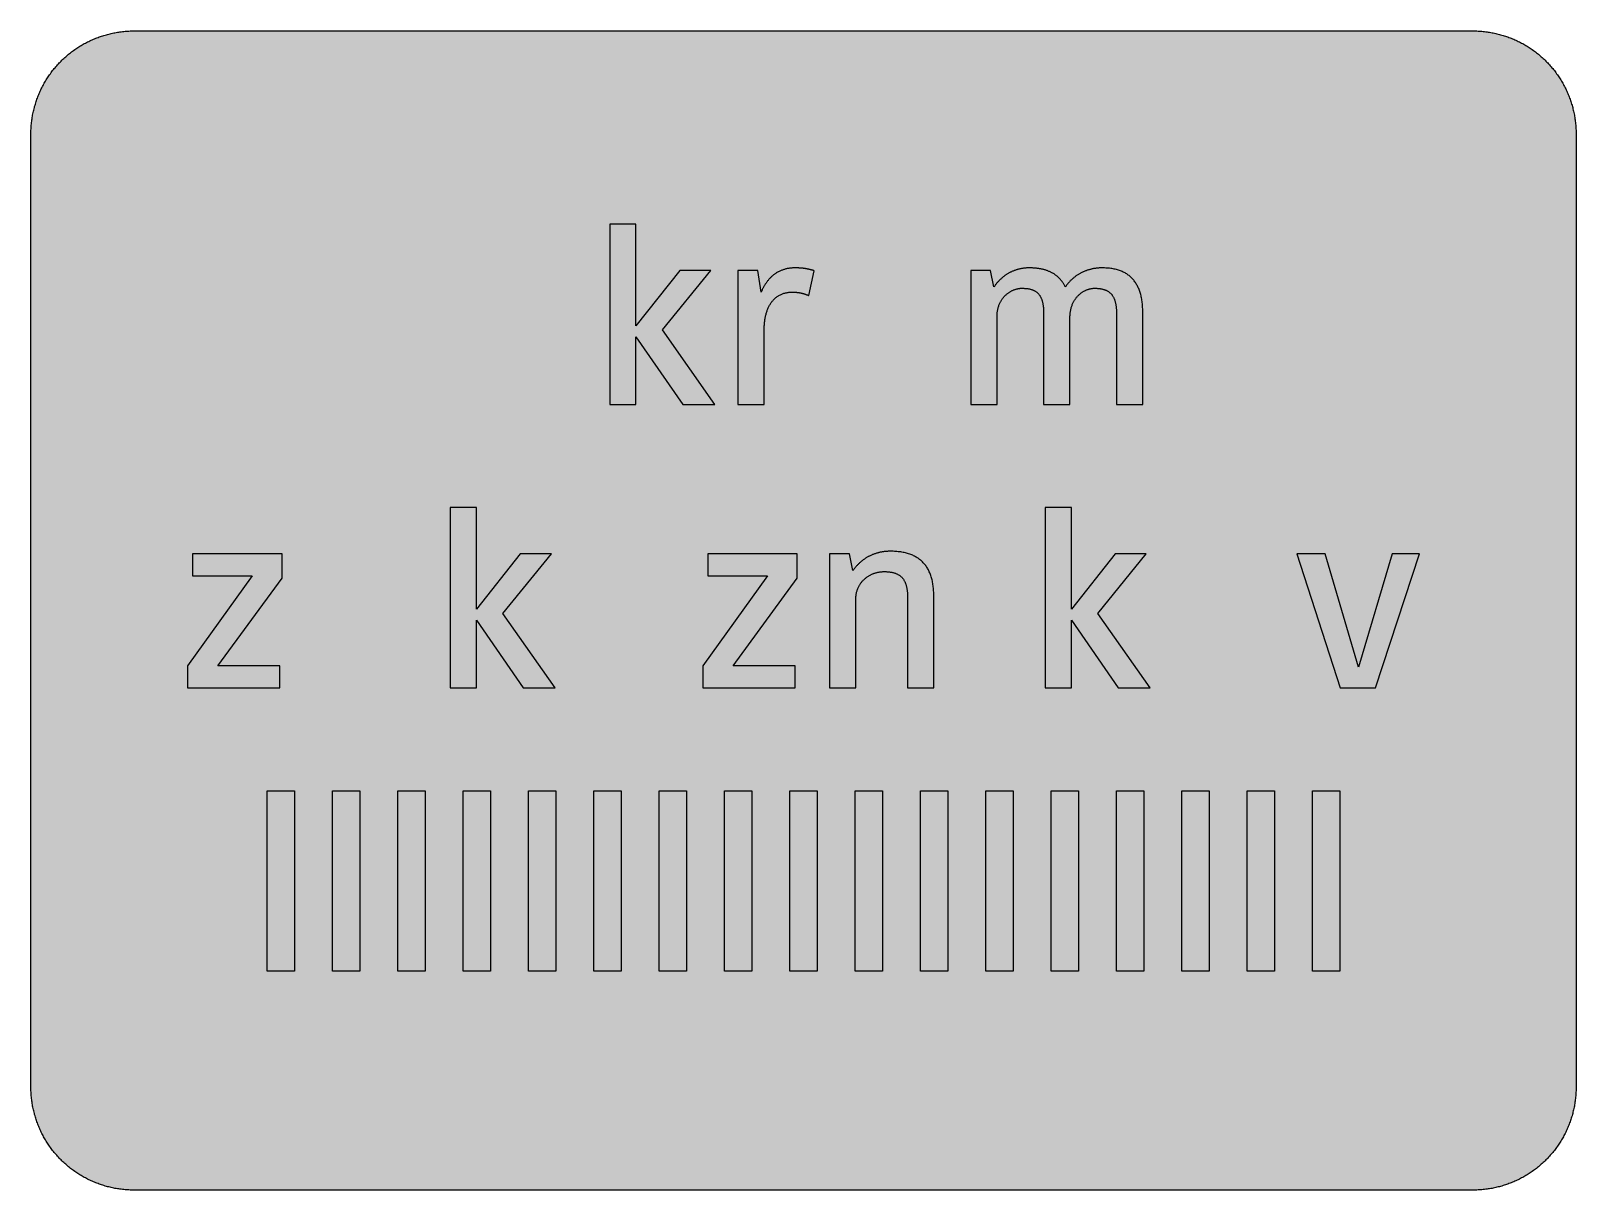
# Model space of a CAD drawing. Header units: millimetres. Extents: x 0 to 212, y 0 to 159.
import ezdxf

# ---------------------------------------------------------------- set-up
doc = ezdxf.new("R2010")
doc.units = ezdxf.units.MM

msp = doc.modelspace()

# ---------------------------------------------------------------- hatches: boundary and pattern name
for color, points in [(254, [(14.1633, 0.0536), (13.9878, 0.0533), (13.8125, 0.0559), (13.6373, 0.061), (13.462, 0.0686), (13.2893, 0.0787), (13.114, 0.0914), (12.9413, 0.1041), (12.7686, 0.1219), (12.5959, 0.1397), (12.4231, 0.16), (12.2504, 0.1829), (12.0777, 0.2057), (11.9075, 0.2337), (11.7373, 0.2616), (11.5672, 0.2921), (11.397, 0.3251), (11.2268, 0.3607), (11.0592, 0.3988), (10.8915, 0.4369), (10.7239, 0.4775), (10.5562, 0.5207), (10.3886, 0.5664), (10.2235, 0.6121), (10.0584, 0.6629), (9.8933, 0.7137), (9.7307, 0.7671), (9.5682, 0.8204), (9.4056, 0.8788), (9.2431, 0.9373), (9.083, 0.9982), (8.923, 1.0617), (8.763, 1.1252), (8.6055, 1.1938), (8.4455, 1.2624), (8.2906, 1.331), (8.1331, 1.4046), (7.9781, 1.4783), (7.8232, 1.5545), (7.6708, 1.6332), (7.5184, 1.7145), (7.366, 1.7958), (7.2161, 1.8796), (7.0663, 1.966), (6.919, 2.0523), (6.7716, 2.1438), (6.6243, 2.2352), (6.4795, 2.3266), (6.3348, 2.4232), (6.19, 2.5197), (6.0477, 2.6187), (5.908, 2.7178), (5.7683, 2.8194), (5.6286, 2.9235), (5.4915, 3.0302), (5.3543, 3.1369), (5.2197, 3.2461), (5.0851, 3.3579), (4.953, 3.4722), (4.8209, 3.5865), (4.6914, 3.7033), (4.5644, 3.8202), (4.4348, 3.9395), (4.3104, 4.0615), (4.1859, 4.1859), (4.0615, 4.3104), (3.9395, 4.4348), (3.8202, 4.5618), (3.7033, 4.6914), (3.5865, 4.8209), (3.4722, 4.953), (3.3579, 5.0851), (3.2487, 5.2197), (3.1369, 5.3543), (3.0302, 5.4915), (2.9235, 5.6286), (2.8194, 5.7683), (2.7178, 5.908), (2.6187, 6.0477), (2.5197, 6.19), (2.4232, 6.3348), (2.3266, 6.477), (2.2352, 6.6243), (2.1438, 6.7691), (2.0523, 6.919), (1.966, 7.0663), (1.8796, 7.2161), (1.7958, 7.366), (1.7145, 7.5184), (1.6332, 7.6708), (1.5545, 7.8232), (1.4783, 7.9781), (1.4046, 8.1331), (1.331, 8.2906), (1.2598, 8.4455), (1.1913, 8.603), (1.1252, 8.763), (1.0592, 8.923), (0.9982, 9.083), (0.9373, 9.2431), (0.8763, 9.4056), (0.8204, 9.5682), (0.7645, 9.7307), (0.7112, 9.8933), (0.6604, 10.0584), (0.6121, 10.2235), (0.5639, 10.3911), (0.5207, 10.5562), (0.4775, 10.7239), (0.4343, 10.8915), (0.3962, 11.0592), (0.3607, 11.2268), (0.3251, 11.397), (0.2921, 11.5672), (0.2616, 11.7373), (0.2311, 11.9075), (0.2057, 12.0802), (0.1803, 12.2504), (0.1575, 12.4231), (0.1372, 12.5959), (0.1194, 12.7686), (0.1041, 12.9413), (0.0889, 13.1166), (0.0787, 13.2893), (0.0686, 13.4645), (0.061, 13.6373), (0.0559, 13.8125), (0.0508, 13.9878), (0.0508, 14.163), (0.0522, 144.6925), (0.0508, 144.8664), (0.0559, 145.0416), (0.061, 145.2169), (0.0686, 145.3896), (0.0787, 145.5649), (0.0889, 145.7376), (0.1041, 145.9128), (0.1194, 146.0856), (0.1372, 146.2583), (0.1575, 146.431), (0.1803, 146.6037), (0.2057, 146.7739), (0.2311, 146.9466), (0.2616, 147.1168), (0.2921, 147.287), (0.3251, 147.4572), (0.3607, 147.6248), (0.3962, 147.795), (0.4343, 147.9626), (0.4775, 148.1303), (0.5207, 148.2979), (0.5639, 148.463), (0.6121, 148.6281), (0.6604, 148.7932), (0.7112, 148.9583), (0.7645, 149.1234), (0.8204, 149.286), (0.8763, 149.4485), (0.9373, 149.6111), (0.9982, 149.7711), (1.0592, 149.9311), (1.1252, 150.0911), (1.1913, 150.2486), (1.2598, 150.4061), (1.331, 150.5636), (1.4046, 150.7185), (1.4783, 150.876), (1.5545, 151.0284), (1.6332, 151.1833), (1.7145, 151.3357), (1.7958, 151.4856), (1.8796, 151.638), (1.966, 151.7879), (2.0523, 151.9352), (2.1438, 152.0825), (2.2352, 152.2298), (2.3266, 152.3746), (2.4232, 152.5194), (2.5197, 152.6616), (2.6187, 152.8039), (2.7178, 152.9461), (2.8194, 153.0858), (2.9235, 153.2255), (3.0302, 153.3627), (3.1369, 153.4973), (3.2487, 153.6344), (3.3579, 153.7665), (3.4722, 153.8986), (3.5865, 154.0307), (3.7033, 154.1602), (3.8202, 154.2898), (3.9395, 154.4168), (4.0615, 154.5438), (4.1859, 154.6682), (4.3104, 154.7901), (4.4348, 154.9121), (4.5644, 155.034), (4.6914, 155.1508), (4.8209, 155.2677), (4.953, 155.382), (5.0851, 155.4937), (5.2197, 155.6055), (5.3543, 155.7147), (5.4915, 155.8239), (5.6286, 155.9281), (5.7683, 156.0322), (5.908, 156.1338), (6.0477, 156.2354), (6.19, 156.3345), (6.3348, 156.431), (6.4795, 156.525), (6.6243, 156.6189), (6.7716, 156.7104), (6.919, 156.7993), (7.0663, 156.8882), (7.2161, 156.9745), (7.366, 157.0584), (7.5184, 157.1396), (7.6708, 157.2209), (7.8232, 157.2971), (7.9781, 157.3733), (8.1331, 157.4495), (8.2906, 157.5206), (8.4455, 157.5918), (8.6055, 157.6603), (8.763, 157.7289), (8.923, 157.7924), (9.083, 157.8559), (9.2431, 157.9169), (9.4056, 157.9753), (9.5682, 158.0337), (9.7307, 158.0871), (9.8933, 158.1404), (10.0584, 158.1912), (10.2235, 158.242), (10.3886, 158.2877), (10.5562, 158.3334), (10.7239, 158.3766), (10.8915, 158.4173), (11.0592, 158.4579), (11.2268, 158.4935), (11.397, 158.529), (11.5672, 158.562), (11.7373, 158.5925), (11.9075, 158.6205), (12.0777, 158.6484), (12.2504, 158.6713), (12.4231, 158.6941), (12.5959, 158.7144), (12.7686, 158.7322), (12.9413, 158.75), (13.114, 158.7627), (13.2893, 158.7754), (13.462, 158.7856), (13.6373, 158.7932), (13.8125, 158.7983), (13.9878, 158.8008), (14.163, 158.8033), (197.6078, 158.8036), (197.7822, 158.8008), (197.9574, 158.7983), (198.1327, 158.7932), (198.3054, 158.7856), (198.4807, 158.7754), (198.6534, 158.7627), (198.8287, 158.75), (199.0014, 158.7322), (199.1741, 158.7144), (199.3468, 158.6941), (199.5195, 158.6713), (199.6897, 158.6484), (199.8624, 158.6205), (200.0326, 158.5925), (200.2028, 158.562), (200.373, 158.529), (200.5432, 158.4935), (200.7108, 158.4579), (200.8784, 158.4173), (201.0461, 158.3766), (201.2137, 158.3334), (201.3788, 158.2877), (201.5465, 158.242), (201.7116, 158.1912), (201.8767, 158.1404), (202.0392, 158.0871), (202.2018, 158.0337), (202.3643, 157.9753), (202.5269, 157.9169), (202.6869, 157.8559), (202.8469, 157.7924), (203.007, 157.7289), (203.167, 157.6603), (203.3245, 157.5918), (203.4794, 157.5206), (203.6369, 157.4495), (203.7918, 157.3733), (203.9468, 157.2971), (204.0992, 157.2209), (204.2516, 157.1396), (204.404, 157.0584), (204.5538, 156.9745), (204.7037, 156.8882), (204.8535, 156.7993), (205.0009, 156.7104), (205.1456, 156.6189), (205.293, 156.525), (205.4352, 156.431), (205.58, 156.3345), (205.7222, 156.2354), (205.8619, 156.1338), (206.0016, 156.0322), (206.1413, 155.9281), (206.2785, 155.8239), (206.4156, 155.7147), (206.5503, 155.6055), (206.6849, 155.4937), (206.817, 155.382), (206.949, 155.2677), (207.0786, 155.1508), (207.2081, 155.034), (207.3351, 154.9121), (207.4596, 154.7901), (207.584, 154.6682), (207.7085, 154.5438), (207.8304, 154.4168), (207.9498, 154.2898), (208.0666, 154.1602), (208.1835, 154.0307), (208.2978, 153.8986), (208.4121, 153.7665), (208.5238, 153.6344), (208.6331, 153.4973), (208.7397, 153.3627), (208.8464, 153.2255), (208.9506, 153.0858), (209.0522, 152.9461), (209.1512, 152.8039), (209.2503, 152.6616), (209.3468, 152.5194), (209.4433, 152.3746), (209.5348, 152.2298), (209.6262, 152.0825), (209.7176, 151.9352), (209.804, 151.7879), (209.8904, 151.638), (209.9742, 151.4856), (210.0555, 151.3357), (210.1367, 151.1833), (210.2155, 151.0284), (210.2917, 150.876), (210.3653, 150.7185), (210.439, 150.5636), (210.5076, 150.4061), (210.5762, 150.2486), (210.6447, 150.0911), (210.7082, 149.9311), (210.7717, 149.7711), (210.8327, 149.6111), (210.8911, 149.4485), (210.9495, 149.286), (211.0029, 149.1234), (211.0562, 148.9583), (211.107, 148.7932), (211.1578, 148.6281), (211.2035, 148.463), (211.2493, 148.2979), (211.2924, 148.1303), (211.3331, 147.9626), (211.3712, 147.795), (211.4093, 147.6248), (211.4448, 147.4572), (211.4779, 147.287), (211.5083, 147.1168), (211.5363, 146.9466), (211.5642, 146.7739), (211.5871, 146.6037), (211.6099, 146.431), (211.6303, 146.2583), (211.648, 146.0856), (211.6658, 145.9128), (211.6785, 145.7376), (211.6912, 145.5649), (211.7014, 145.3896), (211.709, 145.2169), (211.7141, 145.0416), (211.7166, 144.8664), (211.7166, 144.6911), (211.7189, 14.1647), (211.7166, 13.9878), (211.7141, 13.8125), (211.709, 13.6373), (211.7014, 13.4645), (211.6912, 13.2893), (211.6785, 13.1166), (211.6658, 12.9413), (211.648, 12.7686), (211.6303, 12.5959), (211.6099, 12.4231), (211.5871, 12.2504), (211.5642, 12.0802), (211.5363, 11.9075), (211.5083, 11.7373), (211.4779, 11.5672), (211.4448, 11.397), (211.4093, 11.2268), (211.3712, 11.0592), (211.3331, 10.8915), (211.2924, 10.7239), (211.2493, 10.5562), (211.2035, 10.3911), (211.1578, 10.2235), (211.107, 10.0584), (211.0562, 9.8933), (211.0029, 9.7307), (210.9495, 9.5682), (210.8911, 9.4056), (210.8327, 9.2431), (210.7717, 9.083), (210.7082, 8.923), (210.6447, 8.763), (210.5762, 8.603), (210.5076, 8.4455), (210.439, 8.2906), (210.3653, 8.1331), (210.2917, 7.9781), (210.2155, 7.8232), (210.1367, 7.6708), (210.0555, 7.5184), (209.9742, 7.366), (209.8904, 7.2161), (209.804, 7.0663), (209.7176, 6.919), (209.6262, 6.7691), (209.5348, 6.6243), (209.4433, 6.477), (209.3468, 6.3348), (209.2503, 6.19), (209.1512, 6.0477), (209.0522, 5.908), (208.9506, 5.7683), (208.8464, 5.6286), (208.7397, 5.4915), (208.6331, 5.3543), (208.5238, 5.2197), (208.4121, 5.0851), (208.2978, 4.953), (208.1835, 4.8209), (208.0666, 4.6914), (207.9498, 4.5618), (207.8304, 4.4348), (207.7085, 4.3104), (207.584, 4.1859), (207.4596, 4.0615), (207.3351, 3.9395), (207.2081, 3.8202), (207.0786, 3.7033), (206.949, 3.5865), (206.817, 3.4722), (206.6849, 3.3579), (206.5503, 3.2461), (206.4156, 3.1369), (206.2785, 3.0302), (206.1413, 2.9235), (206.0016, 2.8194), (205.8619, 2.7178), (205.7222, 2.6187), (205.58, 2.5197), (205.4352, 2.4232), (205.293, 2.3266), (205.1456, 2.2352), (205.0009, 2.1438), (204.8535, 2.0523), (204.7037, 1.966), (204.5538, 1.8796), (204.404, 1.7958), (204.2516, 1.7145), (204.0992, 1.6332), (203.9468, 1.5545), (203.7918, 1.4783), (203.6369, 1.4046), (203.4794, 1.331), (203.3245, 1.2624), (203.167, 1.1938), (203.007, 1.1252), (202.8469, 1.0617), (202.6869, 0.9982), (202.5269, 0.9373), (202.3643, 0.8788), (202.2018, 0.8204), (202.0392, 0.7671), (201.8767, 0.7137), (201.7116, 0.6629), (201.5465, 0.6121), (201.3788, 0.5664), (201.2137, 0.5207), (201.0461, 0.4775), (200.8784, 0.4369), (200.7108, 0.3988), (200.5432, 0.3607), (200.373, 0.3251), (200.2028, 0.2921), (200.0326, 0.2616), (199.8624, 0.2337), (199.6897, 0.2057), (199.5195, 0.1829), (199.3468, 0.16), (199.1741, 0.1397), (199.0014, 0.1219), (198.8287, 0.1041), (198.6534, 0.0914), (198.4807, 0.0787), (198.3054, 0.0686), (198.1327, 0.061), (197.9574, 0.0559), (197.7822, 0.0533), (197.6069, 0.0533)]), (59, [(82.9388, 107.6508), (82.9388, 116.9275), (89.359, 107.6508), (93.7327, 107.6508), (86.571, 117.8454), (93.2035, 125.9939), (88.936, 125.9939), (82.9388, 118.4106), (82.9388, 132.3439), (79.339, 132.3439), (79.339, 107.6508)]), (59, [(104.3862, 123.0309), (104.4219, 123.03), (104.4575, 123.03), (104.4931, 123.0274), (104.5286, 123.0274), (104.5642, 123.0274), (104.5997, 123.0249), (104.6353, 123.0249), (104.6709, 123.0224), (104.7064, 123.0224), (104.7394, 123.0198), (104.775, 123.0173), (104.808, 123.0147), (104.8436, 123.0122), (104.8791, 123.0097), (104.9122, 123.0071), (104.9452, 123.002), (104.9807, 122.9995), (105.0138, 122.9944), (105.0468, 122.9919), (105.0823, 122.9868), (105.1154, 122.9817), (105.1484, 122.9792), (105.1814, 122.9741), (105.217, 122.969), (105.25, 122.9639), (105.283, 122.9563), (105.316, 122.9512), (105.349, 122.9462), (105.3821, 122.9385), (105.4176, 122.9335), (105.4506, 122.9258), (105.4837, 122.9208), (105.5167, 122.9131), (105.5497, 122.9055), (105.5853, 122.8979), (105.6183, 122.8903), (105.6513, 122.8827), (105.6843, 122.8725), (105.7199, 122.8649), (105.7529, 122.8547), (105.7859, 122.8471), (105.8215, 122.8369), (105.8545, 122.8268), (105.8901, 122.8192), (105.9231, 122.809), (105.9586, 122.7988), (105.9917, 122.7887), (106.0272, 122.776), (106.0628, 122.7658), (106.0983, 122.7557), (106.1314, 122.743), (106.1669, 122.7303), (106.2025, 122.7201), (106.238, 122.7074), (106.2761, 122.6947), (106.3117, 122.682), (106.3473, 122.6693), (106.3828, 122.6566), (106.4209, 122.6414), (106.4565, 122.6287), (106.4946, 122.6134), (106.5327, 122.6007), (106.5708, 122.5855), (106.6089, 122.5702), (107.3506, 125.9593), (107.315, 125.9688), (107.2794, 125.9789), (107.2464, 125.9865), (107.2109, 125.9967), (107.1778, 126.0069), (107.1448, 126.017), (107.1093, 126.0246), (107.0762, 126.0348), (107.0432, 126.045), (107.0102, 126.0526), (106.9746, 126.0627), (106.9416, 126.0729), (106.9086, 126.0805), (106.8756, 126.0907), (106.84, 126.0983), (106.807, 126.1085), (106.774, 126.1161), (106.7384, 126.1237), (106.7054, 126.1339), (106.6698, 126.1415), (106.6368, 126.1491), (106.6013, 126.1567), (106.5682, 126.1643), (106.5327, 126.1745), (106.4971, 126.1821), (106.4616, 126.1897), (106.426, 126.1948), (106.3904, 126.2024), (106.3523, 126.2101), (106.3168, 126.2177), (106.2787, 126.2253), (106.2431, 126.2304), (106.205, 126.238), (106.1669, 126.2431), (106.1263, 126.2507), (106.0882, 126.2558), (106.0475, 126.2609), (106.0094, 126.2685), (105.9688, 126.2736), (105.9282, 126.2786), (105.885, 126.2837), (105.8443, 126.2888), (105.8012, 126.2939), (105.758, 126.299), (105.7123, 126.3015), (105.6691, 126.3066), (105.6234, 126.3117), (105.5776, 126.3142), (105.5319, 126.3193), (105.4837, 126.3218), (105.4354, 126.3244), (105.3871, 126.3269), (105.3363, 126.3294), (105.2881, 126.332), (105.2373, 126.3345), (105.1839, 126.3371), (105.1306, 126.3396), (105.0773, 126.3396), (105.0239, 126.3421), (104.968, 126.3421), (104.9122, 126.3447), (104.8537, 126.3447), (104.7979, 126.3447), (104.7369, 126.3447), (104.6226, 126.3447), (104.5083, 126.3421), (104.3965, 126.3371), (104.2873, 126.3294), (104.1781, 126.3193), (104.0714, 126.3091), (103.9673, 126.2939), (103.8631, 126.2786), (103.759, 126.2634), (103.6574, 126.2431), (103.5583, 126.2228), (103.4618, 126.1999), (103.3628, 126.1745), (103.2688, 126.1491), (103.1748, 126.1212), (103.0834, 126.0907), (102.9919, 126.0577), (102.903, 126.0246), (102.8141, 125.9891), (102.7278, 125.9535), (102.6414, 125.9154), (102.5576, 125.8748), (102.4738, 125.8316), (102.3925, 125.7884), (102.3137, 125.7452), (102.235, 125.697), (102.1563, 125.6513), (102.0801, 125.6005), (102.0064, 125.5497), (101.9327, 125.4989), (101.8591, 125.443), (101.788, 125.3896), (101.7168, 125.3312), (101.6483, 125.2753), (101.5822, 125.2144), (101.5136, 125.156), (101.4501, 125.0925), (101.3841, 125.029), (101.3231, 124.9655), (101.2596, 124.8994), (101.1987, 124.8334), (101.1403, 124.7673), (101.0818, 124.6962), (101.0234, 124.6276), (100.9675, 124.5565), (100.9117, 124.4829), (100.8583, 124.4117), (100.805, 124.3355), (100.7516, 124.2619), (100.7008, 124.1857), (100.65, 124.1069), (100.6018, 124.0307), (100.5535, 123.952), (100.5053, 123.8707), (100.4595, 123.7894), (100.4138, 123.7082), (100.3681, 123.6269), (100.3249, 123.5431), (100.2817, 123.4592), (100.2411, 123.3754), (100.2005, 123.2891), (100.1598, 123.2027), (100.1192, 123.1163), (100.0811, 123.03), (99.6237, 125.9939), (96.9077, 125.9939), (96.9077, 107.6508), (100.5057, 107.6508), (100.5057, 117.8814), (100.5053, 118.0135), (100.5078, 118.1456), (100.5129, 118.2776), (100.518, 118.4097), (100.5256, 118.5393), (100.5357, 118.6663), (100.5459, 118.7958), (100.5586, 118.9203), (100.5738, 119.0473), (100.5891, 119.1717), (100.6069, 119.2936), (100.6272, 119.4156), (100.6475, 119.5375), (100.6729, 119.6569), (100.6958, 119.7737), (100.7237, 119.8905), (100.7516, 120.0048), (100.7847, 120.1191), (100.8151, 120.2309), (100.8507, 120.3401), (100.8863, 120.4493), (100.9244, 120.556), (100.965, 120.6602), (101.0082, 120.7643), (101.0514, 120.8659), (101.0971, 120.9675), (101.1453, 121.064), (101.1936, 121.1605), (101.2469, 121.2545), (101.3003, 121.3485), (101.3562, 121.4374), (101.4146, 121.5263), (101.473, 121.6127), (101.534, 121.6965), (101.5975, 121.7778), (101.6635, 121.8565), (101.7321, 121.9352), (101.8032, 122.0114), (101.8743, 122.0826), (101.948, 122.1537), (102.0242, 122.2223), (102.1029, 122.2858), (102.1842, 122.3493), (102.2655, 122.4102), (102.3518, 122.4686), (102.4382, 122.5245), (102.5271, 122.5779), (102.6185, 122.6261), (102.7125, 122.6744), (102.8065, 122.7176), (102.9056, 122.7607), (103.0046, 122.7988), (103.1088, 122.8344), (103.2129, 122.8674), (103.3196, 122.8979), (103.4288, 122.9258), (103.5406, 122.9487), (103.6549, 122.9716), (103.7692, 122.9893), (103.8885, 123.002), (104.0079, 123.0147), (104.1324, 123.0224), (104.2568, 123.0274), (104.3838, 123.03)]), (59, [(142.3818, 107.6508), (142.3818, 119.4689), (142.3822, 119.601), (142.3873, 119.7305), (142.3924, 119.8575), (142.4026, 119.9845), (142.4153, 120.1064), (142.4305, 120.2284), (142.4483, 120.3477), (142.4686, 120.4646), (142.4915, 120.5763), (142.5143, 120.6881), (142.5423, 120.7999), (142.5727, 120.9065), (142.6032, 121.0107), (142.6362, 121.1123), (142.6743, 121.2139), (142.7099, 121.3129), (142.7505, 121.4069), (142.7937, 121.5009), (142.8369, 121.5923), (142.8826, 121.6812), (142.9283, 121.7701), (142.9766, 121.854), (143.0274, 121.9378), (143.0807, 122.0165), (143.1341, 122.0953), (143.1874, 122.1715), (143.2433, 122.2451), (143.3017, 122.3188), (143.3601, 122.3874), (143.4211, 122.4559), (143.4821, 122.522), (143.543, 122.5855), (143.6065, 122.6464), (143.6726, 122.7049), (143.7361, 122.7633), (143.8021, 122.8166), (143.8707, 122.87), (143.9367, 122.9208), (144.0053, 122.9716), (144.0739, 123.0173), (144.145, 123.063), (144.2136, 123.1062), (144.2847, 123.1468), (144.3558, 123.1849), (144.4269, 123.223), (144.4981, 123.256), (144.5692, 123.2891), (144.6428, 123.3221), (144.714, 123.35), (144.7851, 123.378), (144.8587, 123.4034), (144.9299, 123.4262), (145.001, 123.4465), (145.0721, 123.4669), (145.1432, 123.4846), (145.2143, 123.4999), (145.2855, 123.5151), (145.3566, 123.5253), (145.4252, 123.5354), (145.4963, 123.5431), (145.5649, 123.5507), (145.6334, 123.5558), (145.6995, 123.5583), (145.7655, 123.5583), (145.8646, 123.5583), (145.9611, 123.5558), (146.0551, 123.5532), (146.1491, 123.5481), (146.2405, 123.5405), (146.3294, 123.5329), (146.4158, 123.5227), (146.5021, 123.5126), (146.5859, 123.4973), (146.6698, 123.4846), (146.751, 123.4694), (146.8298, 123.4516), (146.906, 123.4313), (146.9822, 123.411), (147.0558, 123.3881), (147.127, 123.3653), (147.1981, 123.3399), (147.2667, 123.3119), (147.3352, 123.284), (147.3987, 123.251), (147.4622, 123.2205), (147.5257, 123.1849), (147.5867, 123.1494), (147.6451, 123.1113), (147.7035, 123.0732), (147.7594, 123.0325), (147.8128, 122.9893), (147.8636, 122.9436), (147.9169, 122.8979), (147.9652, 122.8496), (148.0134, 122.7988), (148.0591, 122.748), (148.1049, 122.6922), (148.148, 122.6388), (148.1887, 122.5804), (148.2293, 122.5194), (148.2674, 122.4585), (148.3055, 122.395), (148.3411, 122.3315), (148.3741, 122.2629), (148.4071, 122.1943), (148.4376, 122.1232), (148.4681, 122.0495), (148.496, 121.9733), (148.5214, 121.8971), (148.5468, 121.8184), (148.5722, 121.7371), (148.5951, 121.6533), (148.6154, 121.5695), (148.6357, 121.4806), (148.6535, 121.3917), (148.6687, 121.3002), (148.684, 121.2063), (148.6992, 121.1097), (148.7119, 121.0107), (148.7221, 120.9116), (148.7322, 120.81), (148.7424, 120.7059), (148.7475, 120.5992), (148.7551, 120.49), (148.7602, 120.3782), (148.7627, 120.2639), (148.7653, 120.1496), (148.7653, 120.0302), (148.766, 107.6508), (152.364, 107.6508), (152.364, 120.2087), (152.3619, 120.3909), (152.3568, 120.5738), (152.3517, 120.7516), (152.3441, 120.9269), (152.3314, 121.1021), (152.3187, 121.2723), (152.3035, 121.4399), (152.2832, 121.605), (152.2628, 121.7676), (152.24, 121.9276), (152.212, 122.0851), (152.1841, 122.24), (152.1511, 122.3924), (152.1181, 122.5423), (152.0825, 122.6896), (152.0419, 122.8344), (152.0012, 122.9741), (151.9555, 123.1138), (151.9072, 123.2484), (151.8564, 123.3805), (151.8056, 123.5126), (151.7498, 123.6396), (151.6913, 123.764), (151.6304, 123.886), (151.5669, 124.0053), (151.4983, 124.1196), (151.4297, 124.2339), (151.3586, 124.3457), (151.2824, 124.4524), (151.2037, 124.5565), (151.1249, 124.6581), (151.0411, 124.7572), (150.9522, 124.8537), (150.8633, 124.9477), (150.7719, 125.0366), (150.6753, 125.1255), (150.5788, 125.2093), (150.4772, 125.2906), (150.3731, 125.3693), (150.2639, 125.4455), (150.1546, 125.5166), (150.0403, 125.5878), (149.926, 125.6538), (149.8067, 125.7173), (149.6822, 125.7783), (149.5577, 125.8367), (149.4282, 125.89), (149.2961, 125.9408), (149.1615, 125.9916), (149.0243, 126.0348), (148.8821, 126.078), (148.7399, 126.1186), (148.5925, 126.1542), (148.4401, 126.1872), (148.2877, 126.2177), (148.1303, 126.2431), (147.9702, 126.2685), (147.8051, 126.2888), (147.6375, 126.3066), (147.4673, 126.3193), (147.2946, 126.332), (147.1168, 126.3396), (146.939, 126.3447), (146.7536, 126.3447), (146.6672, 126.3447), (146.5783, 126.3421), (146.492, 126.3396), (146.4031, 126.3371), (146.3167, 126.3294), (146.2278, 126.3244), (146.1414, 126.3167), (146.0525, 126.3066), (145.9662, 126.2964), (145.8773, 126.2863), (145.7909, 126.2736), (145.7046, 126.2583), (145.6157, 126.2431), (145.5293, 126.2278), (145.4429, 126.2101), (145.3566, 126.1897), (145.2702, 126.1694), (145.1839, 126.1491), (145.0975, 126.1262), (145.0137, 126.1034), (144.9273, 126.078), (144.841, 126.05), (144.7571, 126.0221), (144.6733, 125.9942), (144.5895, 125.9637), (144.5057, 125.9332), (144.4219, 125.9002), (144.338, 125.8646), (144.2568, 125.8291), (144.1755, 125.7935), (144.0917, 125.7554), (144.0104, 125.7148), (143.9316, 125.6741), (143.8504, 125.6335), (143.7716, 125.5878), (143.6903, 125.5446), (143.6116, 125.4989), (143.5354, 125.4506), (143.4567, 125.4023), (143.3805, 125.3515), (143.3043, 125.3007), (143.2281, 125.2474), (143.1519, 125.1941), (143.0782, 125.1382), (143.0045, 125.0823), (142.9309, 125.0239), (142.8572, 124.9629), (142.7861, 124.902), (142.715, 124.841), (142.6439, 124.775), (142.5753, 124.7115), (142.5067, 124.6454), (142.4381, 124.5768), (142.3695, 124.5083), (142.3035, 124.4371), (142.2375, 124.3635), (142.174, 124.2898), (142.1105, 124.2162), (142.047, 124.14), (141.9835, 124.0612), (141.9225, 123.9825), (141.8641, 123.9012), (141.8031, 123.8199), (141.7447, 123.7361), (141.7066, 123.8148), (141.666, 123.8936), (141.6253, 123.9723), (141.5847, 124.0485), (141.539, 124.1247), (141.4958, 124.1984), (141.4501, 124.272), (141.4018, 124.3432), (141.3535, 124.4143), (141.3053, 124.4829), (141.2545, 124.5514), (141.2011, 124.6175), (141.1503, 124.6835), (141.0945, 124.747), (141.0386, 124.8105), (140.9827, 124.8715), (140.9243, 124.9324), (140.8659, 124.9934), (140.8049, 125.0493), (140.7439, 125.1077), (140.6804, 125.1636), (140.6169, 125.2169), (140.5509, 125.2703), (140.4849, 125.3211), (140.4163, 125.3719), (140.3477, 125.4201), (140.2766, 125.4684), (140.2055, 125.5141), (140.1318, 125.5598), (140.0581, 125.6055), (139.9819, 125.6462), (139.9057, 125.6894), (139.827, 125.73), (139.7483, 125.7681), (139.667, 125.8062), (139.5857, 125.8418), (139.5044, 125.8773), (139.4181, 125.9103), (139.3342, 125.9434), (139.2453, 125.9764), (139.159, 126.0069), (139.0675, 126.0348), (138.9786, 126.0627), (138.8872, 126.0881), (138.7932, 126.1135), (138.6992, 126.1364), (138.6027, 126.1593), (138.5037, 126.1796), (138.4071, 126.1999), (138.3055, 126.2202), (138.2065, 126.2355), (138.1023, 126.2532), (137.9982, 126.2685), (137.8941, 126.2812), (137.7874, 126.2939), (137.6807, 126.304), (137.5715, 126.3142), (137.4597, 126.3218), (137.348, 126.3294), (137.2362, 126.3345), (137.1219, 126.3396), (137.0051, 126.3421), (136.8882, 126.3447), (136.7714, 126.3447), (136.685, 126.3447), (136.5987, 126.3421), (136.5123, 126.3396), (136.4285, 126.3345), (136.3421, 126.3294), (136.2558, 126.3218), (136.1719, 126.3142), (136.0856, 126.3066), (136.0018, 126.2939), (135.9179, 126.2837), (135.8341, 126.271), (135.7503, 126.2558), (135.6665, 126.2405), (135.5827, 126.2228), (135.4988, 126.205), (135.415, 126.1847), (135.3337, 126.1643), (135.2499, 126.144), (135.1686, 126.1186), (135.0874, 126.0958), (135.0061, 126.0704), (134.9248, 126.0424), (134.8435, 126.0145), (134.7622, 125.984), (134.6835, 125.9535), (134.6022, 125.9205), (134.5235, 125.8875), (134.4447, 125.8545), (134.366, 125.8164), (134.2873, 125.7808), (134.2111, 125.7427), (134.1349, 125.7021), (134.0561, 125.6614), (133.9799, 125.6182), (133.9063, 125.5751), (133.8301, 125.5293), (133.7564, 125.4836), (133.6802, 125.4354), (133.6065, 125.3871), (133.5354, 125.3363), (133.4618, 125.2855), (133.3906, 125.2322), (133.3195, 125.1788), (133.2484, 125.1229), (133.1773, 125.0645), (133.1087, 125.0061), (133.0401, 124.9477), (132.9715, 124.8867), (132.903, 124.8258), (132.8369, 124.7623), (132.7709, 124.6962), (132.7048, 124.6302), (132.6388, 124.5641), (132.5753, 124.4956), (132.5118, 124.4244), (132.4483, 124.3533), (132.3873, 124.2822), (132.3264, 124.206), (132.2654, 124.1323), (132.2045, 124.0561), (132.146, 123.9774), (132.0876, 123.8987), (132.0292, 123.8174), (131.9733, 123.7361), (131.5159, 125.9939), (128.7999, 125.9939), (128.7999, 107.6508), (132.3979, 107.6508), (132.3979, 119.6795), (132.3975, 119.8016), (132.4026, 119.9261), (132.4102, 120.0455), (132.4204, 120.1649), (132.4331, 120.2792), (132.4483, 120.3935), (132.4661, 120.5052), (132.4864, 120.6144), (132.5093, 120.7237), (132.5347, 120.8278), (132.5601, 120.9319), (132.5905, 121.031), (132.6236, 121.1301), (132.6566, 121.2291), (132.6947, 121.3231), (132.7328, 121.4171), (132.7734, 121.506), (132.8141, 121.5949), (132.8598, 121.6812), (132.9055, 121.7676), (132.9538, 121.8489), (133.002, 121.9302), (133.0528, 122.0089), (133.1062, 122.0851), (133.1595, 122.1588), (133.2154, 122.2324), (133.2713, 122.301), (133.3297, 122.3696), (133.3881, 122.4356), (133.4491, 122.5017), (133.51, 122.5626), (133.5735, 122.6236), (133.637, 122.682), (133.7031, 122.7404), (133.7666, 122.7938), (133.8351, 122.8471), (133.9012, 122.8979), (133.9698, 122.9462), (134.0383, 122.9919), (134.1069, 123.0376), (134.1755, 123.0808), (134.2466, 123.1214), (134.3177, 123.1621), (134.3889, 123.2002), (134.4574, 123.2332), (134.5311, 123.2687), (134.6022, 123.2992), (134.6733, 123.3297), (134.7445, 123.3576), (134.8156, 123.383), (134.8867, 123.4084), (134.9604, 123.4313), (135.0315, 123.4516), (135.1001, 123.4694), (135.1712, 123.4872), (135.2423, 123.5024), (135.3109, 123.5151), (135.382, 123.5278), (135.4506, 123.5354), (135.5166, 123.5456), (135.5852, 123.5507), (135.6512, 123.5558), (135.7173, 123.5583), (135.7833, 123.5583), (135.8798, 123.5583), (135.9764, 123.5558), (136.0729, 123.5532), (136.1643, 123.5481), (136.2558, 123.5431), (136.3447, 123.5354), (136.4336, 123.5253), (136.5199, 123.5151), (136.6037, 123.505), (136.685, 123.4897), (136.7663, 123.477), (136.845, 123.4592), (136.9212, 123.4415), (136.9974, 123.4237), (137.0711, 123.4034), (137.1448, 123.3805), (137.2133, 123.3551), (137.2819, 123.3297), (137.3505, 123.3018), (137.4165, 123.2738), (137.48, 123.2433), (137.541, 123.2103), (137.602, 123.1773), (137.6604, 123.1392), (137.7188, 123.1036), (137.7747, 123.063), (137.828, 123.0224), (137.8814, 122.9792), (137.9322, 122.9335), (137.9804, 122.8877), (138.0287, 122.8369), (138.0744, 122.7861), (138.1201, 122.7353), (138.1633, 122.6795), (138.2039, 122.6236), (138.2446, 122.5652), (138.2827, 122.5042), (138.3208, 122.4407), (138.3563, 122.3772), (138.3894, 122.3112), (138.4224, 122.24), (138.4529, 122.1689), (138.4833, 122.0978), (138.5113, 122.0216), (138.5392, 121.9454), (138.5646, 121.8641), (138.5875, 121.7828), (138.6103, 121.699), (138.6307, 121.6127), (138.651, 121.5238), (138.6688, 121.4323), (138.6865, 121.3383), (138.7018, 121.2444), (138.7145, 121.1453), (138.7272, 121.0462), (138.7399, 120.9421), (138.7475, 120.838), (138.7577, 120.7287), (138.7653, 120.6195), (138.7704, 120.5078), (138.7754, 120.3909), (138.778, 120.2741), (138.7805, 120.1547), (138.7805, 120.0302), (138.7821, 107.6508)]), (59, [(61.0828, 68.8453), (61.0828, 78.1219), (67.5047, 68.8453), (71.8785, 68.8453), (64.7167, 79.0399), (71.3493, 87.1883), (67.08, 87.1883), (61.0828, 79.605), (61.0828, 93.5383), (57.4848, 93.5383), (57.4848, 68.8453)]), (59, [(142.5744, 68.8453), (142.5744, 78.1219), (148.9964, 68.8453), (153.3701, 68.8453), (146.2084, 79.0399), (152.841, 87.1883), (148.5717, 87.1883), (142.5744, 79.605), (142.5744, 93.5383), (138.9765, 93.5383), (138.9765, 68.8453)]), (59, [(34.448, 83.8726), (34.448, 87.1883), (22.207, 87.1883), (22.207, 84.1911), (30.3569, 84.1911), (21.5015, 71.8439), (21.5015, 68.8453), (34.1672, 68.8453), (34.1672, 71.8439), (25.6646, 71.8439)]), (59, [(105.0396, 83.8726), (105.0396, 87.1883), (92.7985, 87.1883), (92.7985, 84.1911), (100.9467, 84.1911), (92.093, 71.8439), (92.093, 68.8453), (104.757, 68.8453), (104.757, 71.8439), (96.2561, 71.8439)]), (59, [(123.7368, 68.8453), (123.7368, 81.4031), (123.7336, 81.5899), (123.731, 81.7728), (123.7234, 81.9556), (123.7132, 82.1334), (123.7005, 82.3087), (123.6853, 82.484), (123.6675, 82.6541), (123.6472, 82.8218), (123.6243, 82.9843), (123.5964, 83.1469), (123.5685, 83.3069), (123.5354, 83.4619), (123.4999, 83.6143), (123.4643, 83.7667), (123.4237, 83.914), (123.3805, 84.0588), (123.3322, 84.201), (123.284, 84.3382), (123.2306, 84.4753), (123.1773, 84.6074), (123.1189, 84.7395), (123.0579, 84.8665), (122.9944, 84.9909), (122.9284, 85.1129), (122.8598, 85.2297), (122.7861, 85.3465), (122.7099, 85.4583), (122.6312, 85.5701), (122.5499, 85.6767), (122.4661, 85.7809), (122.3797, 85.8799), (122.2883, 85.979), (122.1969, 86.0755), (122.1003, 86.167), (122.0013, 86.2559), (121.8971, 86.3422), (121.793, 86.426), (121.6838, 86.5073), (121.572, 86.5835), (121.4577, 86.6572), (121.3409, 86.7308), (121.219, 86.7994), (121.097, 86.8629), (120.97, 86.9264), (120.8405, 86.9848), (120.7059, 87.0433), (120.5713, 87.0966), (120.4316, 87.1474), (120.2893, 87.1931), (120.1445, 87.2388), (119.9947, 87.2795), (119.8448, 87.3176), (119.6899, 87.3531), (119.5299, 87.3862), (119.3698, 87.4141), (119.2047, 87.442), (119.0371, 87.4649), (118.8669, 87.4852), (118.6917, 87.5005), (118.5164, 87.5157), (118.3361, 87.5259), (118.1506, 87.5335), (117.9652, 87.5386), (117.7747, 87.5386), (117.6807, 87.5386), (117.5893, 87.5386), (117.4979, 87.5335), (117.4039, 87.5309), (117.3124, 87.5233), (117.221, 87.5182), (117.1296, 87.5081), (117.0381, 87.5005), (116.9467, 87.4903), (116.8552, 87.4776), (116.7638, 87.4649), (116.6749, 87.4497), (116.5835, 87.4344), (116.4946, 87.4166), (116.4031, 87.3989), (116.3142, 87.3785), (116.2253, 87.3582), (116.1364, 87.3379), (116.0501, 87.3125), (115.9612, 87.2896), (115.8723, 87.2617), (115.7859, 87.2363), (115.6995, 87.2058), (115.6132, 87.1779), (115.5268, 87.1449), (115.4405, 87.1144), (115.3566, 87.0788), (115.2728, 87.0458), (115.189, 87.0077), (115.1052, 86.9721), (115.0214, 86.9315), (114.9375, 86.8909), (114.8563, 86.8502), (114.775, 86.807), (114.6937, 86.7639), (114.615, 86.7181), (114.5337, 86.6699), (114.4549, 86.6216), (114.3762, 86.5734), (114.3, 86.5226), (114.2213, 86.4692), (114.1451, 86.4159), (114.0689, 86.3625), (113.9952, 86.3067), (113.919, 86.2482), (113.8453, 86.1898), (113.7742, 86.1289), (113.7006, 86.0679), (113.6294, 86.0044), (113.5583, 85.9409), (113.4897, 85.8749), (113.4212, 85.8063), (113.3526, 85.7377), (113.284, 85.6691), (113.218, 85.598), (113.1519, 85.5243), (113.0884, 85.4507), (113.0224, 85.377), (112.9614, 85.2983), (112.8979, 85.2221), (112.837, 85.1408), (112.776, 85.0621), (112.7176, 84.9782), (112.6592, 84.8944), (112.1653, 87.1883), (109.4493, 87.1883), (109.4493, 68.8453), (113.0473, 68.8453), (113.0473, 80.874), (113.0478, 80.9981), (113.0529, 81.12), (113.0605, 81.2394), (113.0706, 81.3587), (113.0833, 81.473), (113.1011, 81.5873), (113.1189, 81.6991), (113.1418, 81.8083), (113.1672, 81.9175), (113.1926, 82.0217), (113.223, 82.1258), (113.2561, 82.2274), (113.2916, 82.3265), (113.3272, 82.423), (113.3678, 82.517), (113.4085, 82.611), (113.4516, 82.7024), (113.4999, 82.7888), (113.5456, 82.8777), (113.5964, 82.9615), (113.6498, 83.0428), (113.7031, 83.124), (113.759, 83.2028), (113.8174, 83.279), (113.8758, 83.3526), (113.9368, 83.4263), (114.0003, 83.4974), (114.0638, 83.566), (114.1298, 83.632), (114.1959, 83.6955), (114.2644, 83.759), (114.333, 83.8175), (114.4041, 83.8784), (114.4778, 83.9343), (114.5515, 83.9876), (114.6251, 84.041), (114.6988, 84.0918), (114.775, 84.14), (114.8537, 84.1883), (114.9299, 84.2315), (115.0087, 84.2747), (115.0899, 84.3178), (115.1687, 84.3559), (115.25, 84.394), (115.3312, 84.4296), (115.4125, 84.4626), (115.4938, 84.4931), (115.5776, 84.5236), (115.6589, 84.5515), (115.7427, 84.5769), (115.8265, 84.6023), (115.9078, 84.6252), (115.9916, 84.6455), (116.0755, 84.6633), (116.1567, 84.6811), (116.2406, 84.6963), (116.3244, 84.709), (116.4057, 84.7217), (116.4895, 84.7319), (116.5708, 84.7395), (116.652, 84.7446), (116.7333, 84.7496), (116.8121, 84.7522), (116.8933, 84.7522), (116.9949, 84.7522), (117.094, 84.7496), (117.1931, 84.7471), (117.2896, 84.742), (117.3836, 84.7369), (117.4775, 84.7293), (117.569, 84.7217), (117.6604, 84.709), (117.7493, 84.6988), (117.8357, 84.6861), (117.9195, 84.6709), (118.0033, 84.6557), (118.0871, 84.6379), (118.1659, 84.6176), (118.2446, 84.5972), (118.3208, 84.5744), (118.397, 84.549), (118.4707, 84.5236), (118.5443, 84.4982), (118.6129, 84.4677), (118.684, 84.4372), (118.7501, 84.4042), (118.8161, 84.3712), (118.8796, 84.3356), (118.9431, 84.2975), (119.0041, 84.2569), (119.0625, 84.2162), (119.1209, 84.1731), (119.1768, 84.1273), (119.2301, 84.0816), (119.2835, 84.0334), (119.3343, 83.9826), (119.3851, 83.9292), (119.4333, 83.8733), (119.4791, 83.8175), (119.5248, 83.759), (119.568, 83.6981), (119.6086, 83.6371), (119.6492, 83.5711), (119.6873, 83.505), (119.7254, 83.4365), (119.7585, 83.3653), (119.794, 83.2917), (119.8245, 83.2155), (119.855, 83.1393), (119.8855, 83.058), (119.9134, 82.9767), (119.9388, 82.8929), (119.9617, 82.8065), (119.9845, 82.7176), (120.0048, 82.6262), (120.0252, 82.5348), (120.0429, 82.4382), (120.0607, 82.3392), (120.0734, 82.2401), (120.0887, 82.136), (120.0988, 82.0318), (120.109, 81.9226), (120.1191, 81.8134), (120.1242, 81.7016), (120.1293, 81.5848), (120.1344, 81.468), (120.1369, 81.3486), (120.1369, 81.2267), (120.1388, 68.8453)]), (59, [(190.2714, 87.1883), (186.5313, 87.1883), (181.9092, 71.6675), (177.323, 87.1883), (173.4785, 87.1883), (179.4055, 68.8453), (184.2382, 68.8453)]), (59, [(32.4266, 54.7342), (36.1735, 54.7342), (36.1735, 30.0397), (32.4266, 30.0397)]), (59, [(41.3755, 54.7342), (45.121, 54.7342), (45.121, 30.0397), (41.3755, 30.0397)]), (59, [(50.323, 54.7342), (54.0699, 54.7342), (54.0699, 30.0397), (50.323, 30.0397)]), (59, [(59.2723, 54.7342), (63.0178, 54.7342), (63.0178, 30.0397), (59.2723, 30.0397)]), (59, [(68.2198, 54.7342), (71.9667, 54.7342), (71.9667, 30.0397), (68.2198, 30.0397)]), (59, [(77.1687, 54.7342), (80.9142, 54.7342), (80.9142, 30.0397), (77.1687, 30.0397)]), (59, [(86.1162, 54.7342), (89.8631, 54.7342), (89.8631, 30.0397), (86.1162, 30.0397)]), (59, [(95.0655, 54.7342), (98.8109, 54.7342), (98.8109, 30.0397), (95.0655, 30.0397)]), (59, [(104.013, 54.7342), (107.7599, 54.7342), (107.7599, 30.0397), (104.013, 30.0397)]), (59, [(112.9619, 54.7342), (116.7074, 54.7342), (116.7074, 30.0397), (112.9619, 30.0397)]), (59, [(121.9094, 54.7342), (125.6563, 54.7342), (125.6563, 30.0397), (121.9094, 30.0397)]), (59, [(130.8587, 54.7342), (134.6041, 54.7342), (134.6041, 30.0397), (130.8587, 30.0397)]), (59, [(139.8062, 54.7342), (143.553, 54.7342), (143.553, 30.0397), (139.8062, 30.0397)]), (59, [(148.7551, 54.7342), (152.5005, 54.7342), (152.5005, 30.0397), (148.7551, 30.0397)]), (59, [(157.7026, 54.7342), (161.4495, 54.7342), (161.4495, 30.0397), (157.7026, 30.0397)]), (59, [(166.6515, 54.7342), (170.397, 54.7342), (170.397, 30.0397), (166.6515, 30.0397)]), (59, [(175.5994, 54.7342), (179.3462, 54.7342), (179.3462, 30.0397), (175.5994, 30.0397)])]:
    msp.add_hatch(color=color).paths.add_polyline_path(points)
h = msp.add_hatch(color=59)
h.paths.add_polyline_path([(14.1633, 3.5814), (13.8887, 3.5839), (13.6169, 3.5941), (13.3477, 3.6119), (13.081, 3.6347), (12.8143, 3.6652), (12.5501, 3.7008), (12.2885, 3.7465), (12.0294, 3.7948), (11.7729, 3.8506), (11.5164, 3.9141), (11.2649, 3.9827), (11.016, 4.0564), (10.7671, 4.1351), (10.5232, 4.2215), (10.2819, 4.3129), (10.0432, 4.412), (9.8069, 4.5161), (9.5733, 4.6228), (9.3447, 4.7371), (9.1186, 4.8565), (8.8951, 4.9809), (8.6741, 5.113), (8.4582, 5.2476), (8.2448, 5.3873), (8.0366, 5.5321), (7.8308, 5.682), (7.6276, 5.8369), (7.4295, 5.9969), (7.2365, 6.1595), (7.046, 6.3297), (6.8605, 6.5024), (6.6777, 6.6802), (6.5024, 6.8605), (6.3271, 7.046), (6.1595, 7.2365), (5.9969, 7.432), (5.8369, 7.6302), (5.682, 7.8308), (5.5321, 8.0366), (5.3873, 8.2448), (5.2451, 8.4582), (5.1105, 8.6741), (4.9809, 8.8951), (4.8565, 9.1186), (4.7371, 9.3447), (4.6228, 9.5758), (4.5136, 9.8069), (4.4094, 10.0432), (4.3129, 10.2819), (4.2215, 10.5232), (4.1351, 10.7696), (4.0538, 11.016), (3.9802, 11.2649), (3.9116, 11.5189), (3.8506, 11.7729), (3.7948, 12.0294), (3.744, 12.2911), (3.7008, 12.5527), (3.6627, 12.8143), (3.6322, 13.081), (3.6093, 13.3502), (3.5916, 13.6195), (3.5814, 13.8913), (3.5789, 14.163), (3.58, 144.6925), (3.5814, 144.9654), (3.5916, 145.2347), (3.6093, 145.5064), (3.6322, 145.7731), (3.6627, 146.0398), (3.7008, 146.304), (3.744, 146.5656), (3.7948, 146.8247), (3.8506, 147.0812), (3.9116, 147.3352), (3.9802, 147.5892), (4.0538, 147.8382), (4.1351, 148.0845), (4.2215, 148.3309), (4.3129, 148.5722), (4.4094, 148.811), (4.5136, 149.0472), (4.6228, 149.2783), (4.7371, 149.5095), (4.8565, 149.7355), (4.9809, 149.9591), (5.1105, 150.1775), (5.2451, 150.3959), (5.3873, 150.6093), (5.5321, 150.8176), (5.682, 151.0233), (5.8369, 151.224), (5.9969, 151.4221), (6.1595, 151.6177), (6.3271, 151.8056), (6.5024, 151.9936), (6.6777, 152.1739), (6.8605, 152.3517), (7.046, 152.5245), (7.2365, 152.6946), (7.4295, 152.8572), (7.6276, 153.0172), (7.8308, 153.1722), (8.0366, 153.322), (8.2448, 153.4668), (8.4582, 153.6065), (8.6741, 153.7411), (8.8951, 153.8732), (9.1186, 153.9977), (9.3447, 154.117), (9.5733, 154.2313), (9.8069, 154.3406), (10.0432, 154.4422), (10.2819, 154.5412), (10.5232, 154.6327), (10.7671, 154.719), (11.016, 154.7978), (11.2649, 154.874), (11.5164, 154.9425), (11.7729, 155.0035), (12.0294, 155.0594), (12.2885, 155.1102), (12.5501, 155.1534), (12.8143, 155.1889), (13.081, 155.2194), (13.3477, 155.2448), (13.6169, 155.26), (13.8887, 155.2702), (14.163, 155.2753), (197.6078, 155.2758), (197.8787, 155.2702), (198.1505, 155.26), (198.4197, 155.2448), (198.689, 155.2194), (198.9557, 155.1889), (199.2173, 155.1534), (199.4789, 155.1102), (199.7405, 155.0594), (199.9971, 155.0035), (200.2511, 154.9425), (200.5051, 154.874), (200.754, 154.7978), (201.0004, 154.719), (201.2467, 154.6327), (201.488, 154.5412), (201.7268, 154.4422), (201.963, 154.3406), (202.1942, 154.2313), (202.4253, 154.117), (202.6514, 153.9977), (202.8749, 153.8732), (203.0959, 153.7411), (203.3118, 153.6065), (203.5251, 153.4668), (203.7334, 153.322), (203.9391, 153.1722), (204.1398, 153.0172), (204.3379, 152.8572), (204.5335, 152.6946), (204.724, 152.5245), (204.9094, 152.3517), (205.0898, 152.1739), (205.2676, 151.9936), (205.4403, 151.8056), (205.6105, 151.6177), (205.773, 151.4221), (205.933, 151.224), (206.088, 151.0233), (206.2378, 150.8176), (206.3826, 150.6093), (206.5223, 150.3959), (206.6569, 150.1775), (206.789, 149.9591), (206.9135, 149.7355), (207.0329, 149.5095), (207.1472, 149.2783), (207.2538, 149.0472), (207.358, 148.811), (207.457, 148.5722), (207.5485, 148.3309), (207.6348, 148.0845), (207.7136, 147.8382), (207.7872, 147.5892), (207.8558, 147.3352), (207.9193, 147.0812), (207.9752, 146.8247), (208.0235, 146.5656), (208.0692, 146.304), (208.1047, 146.0398), (208.1352, 145.7731), (208.1581, 145.5064), (208.1759, 145.2347), (208.186, 144.9654), (208.1911, 144.6911), (208.1911, 14.1647), (208.186, 13.8913), (208.1759, 13.6195), (208.1581, 13.3502), (208.1352, 13.081), (208.1047, 12.8143), (208.0692, 12.5527), (208.0235, 12.2911), (207.9752, 12.0294), (207.9193, 11.7729), (207.8558, 11.5189), (207.7872, 11.2649), (207.7136, 11.016), (207.6348, 10.7696), (207.5485, 10.5232), (207.457, 10.2819), (207.358, 10.0432), (207.2538, 9.8069), (207.1472, 9.5758), (207.0329, 9.3447), (206.9135, 9.1186), (206.789, 8.8951), (206.6569, 8.6741), (206.5223, 8.4582), (206.3826, 8.2448), (206.2378, 8.0366), (206.088, 7.8308), (205.933, 7.6302), (205.773, 7.432), (205.6105, 7.2365), (205.4403, 7.046), (205.2676, 6.8605), (205.0898, 6.6802), (204.9094, 6.5024), (204.724, 6.3297), (204.5335, 6.1595), (204.3379, 5.9969), (204.1398, 5.8369), (203.9391, 5.682), (203.7334, 5.5321), (203.5251, 5.3873), (203.3118, 5.2476), (203.0959, 5.113), (202.8749, 4.9809), (202.6514, 4.8565), (202.4253, 4.7371), (202.1942, 4.6228), (201.963, 4.5161), (201.7268, 4.412), (201.488, 4.3129), (201.2467, 4.2215), (201.0004, 4.1351), (200.754, 4.0564), (200.5051, 3.9827), (200.2511, 3.9141), (199.9971, 3.8506), (199.7405, 3.7948), (199.4789, 3.7465), (199.2173, 3.7008), (198.9557, 3.6652), (198.689, 3.6347), (198.4197, 3.6119), (198.1505, 3.5941), (197.8787, 3.5839), (197.6069, 3.5789)])
h.paths.add_polyline_path([(14.1633, 8.8731), (14.0259, 8.8748), (13.8887, 8.8798), (13.7541, 8.8875), (13.622, 8.9002), (13.4874, 8.9154), (13.3553, 8.9332), (13.2258, 8.9535), (13.0962, 8.9789), (12.9667, 9.0068), (12.8397, 9.0373), (12.7127, 9.0729), (12.5882, 9.1084), (12.4663, 9.1491), (12.3419, 9.1923), (12.2225, 9.238), (12.1031, 9.2888), (11.9837, 9.3396), (11.8694, 9.3929), (11.7526, 9.4513), (11.6408, 9.5098), (11.5291, 9.5733), (11.4198, 9.6368), (11.3106, 9.7053), (11.2039, 9.7765), (11.0998, 9.8476), (10.9957, 9.9238), (10.8966, 10), (10.7975, 10.0787), (10.6985, 10.1625), (10.6045, 10.2464), (10.5105, 10.3327), (10.4216, 10.4216), (10.3327, 10.5131), (10.2464, 10.6045), (10.16, 10.701), (10.0787, 10.7975), (10, 10.8966), (9.9212, 10.9982), (9.8476, 11.0998), (9.7739, 11.2039), (9.7053, 11.3106), (9.6368, 11.4198), (9.5707, 11.5291), (9.5098, 11.6408), (9.4488, 11.7551), (9.3929, 11.8694), (9.337, 11.9863), (9.2862, 12.1031), (9.238, 12.2225), (9.1923, 12.3444), (9.1491, 12.4663), (9.1084, 12.5908), (9.0703, 12.7152), (9.0373, 12.8397), (9.0068, 12.9692), (8.9789, 13.0962), (8.9535, 13.2258), (8.9306, 13.3579), (8.9129, 13.4899), (8.8976, 13.622), (8.8849, 13.7566), (8.8773, 13.8913), (8.8722, 14.0259), (8.8697, 14.163), (8.8717, 144.6925), (8.8722, 144.8283), (8.8773, 144.9629), (8.8849, 145.0975), (8.8976, 145.2321), (8.9129, 145.3642), (8.9306, 145.4963), (8.9535, 145.6284), (8.9789, 145.7579), (9.0068, 145.8849), (9.0373, 146.0144), (9.0703, 146.1389), (9.1084, 146.2634), (9.1491, 146.3878), (9.1923, 146.5097), (9.238, 146.6317), (9.2862, 146.751), (9.337, 146.8679), (9.3929, 146.9847), (9.4488, 147.099), (9.5098, 147.2133), (9.5707, 147.3251), (9.6368, 147.4343), (9.7053, 147.5435), (9.7739, 147.6502), (9.8476, 147.7543), (9.9212, 147.8559), (10, 147.9575), (10.0787, 148.0566), (10.16, 148.1531), (10.2464, 148.2496), (10.3327, 148.3411), (10.4216, 148.4325), (10.5105, 148.5214), (10.6045, 148.6078), (10.6985, 148.6916), (10.7975, 148.7754), (10.8966, 148.8542), (10.9957, 148.9304), (11.0998, 149.0066), (11.2039, 149.0777), (11.3106, 149.1488), (11.4198, 149.2174), (11.5291, 149.2809), (11.6408, 149.3444), (11.7526, 149.4028), (11.8694, 149.4612), (11.9837, 149.5146), (12.1031, 149.5679), (12.2225, 149.6162), (12.3419, 149.6619), (12.4663, 149.7051), (12.5882, 149.7457), (12.7127, 149.7813), (12.8397, 149.8168), (12.9667, 149.8473), (13.0962, 149.8752), (13.2258, 149.9006), (13.3553, 149.921), (13.4874, 149.9413), (13.622, 149.9565), (13.7541, 149.9667), (13.8887, 149.9768), (14.0259, 149.9819), (14.163, 149.9819), (197.6078, 149.9842), (197.7441, 149.9819), (197.8787, 149.9768), (198.0133, 149.9667), (198.1479, 149.9565), (198.28, 149.9413), (198.4121, 149.921), (198.5442, 149.9006), (198.6737, 149.8752), (198.8007, 149.8473), (198.9303, 149.8168), (199.0547, 149.7813), (199.1792, 149.7457), (199.3036, 149.7051), (199.4256, 149.6619), (199.5475, 149.6162), (199.6669, 149.5679), (199.7837, 149.5146), (199.9005, 149.4612), (200.0148, 149.4028), (200.1291, 149.3444), (200.2409, 149.2809), (200.3501, 149.2174), (200.4593, 149.1488), (200.566, 149.0777), (200.6702, 149.0066), (200.7718, 148.9304), (200.8734, 148.8542), (200.9724, 148.7754), (201.0689, 148.6916), (201.1655, 148.6078), (201.2569, 148.5214), (201.3483, 148.4325), (201.4372, 148.3411), (201.5236, 148.2496), (201.6074, 148.1531), (201.6912, 148.0566), (201.77, 147.9575), (201.8462, 147.8559), (201.9224, 147.7543), (201.9935, 147.6502), (202.0646, 147.5435), (202.1332, 147.4343), (202.1967, 147.3251), (202.2602, 147.2133), (202.3186, 147.099), (202.377, 146.9847), (202.4304, 146.8679), (202.4812, 146.751), (202.532, 146.6317), (202.5777, 146.5097), (202.6209, 146.3878), (202.6615, 146.2634), (202.6971, 146.1389), (202.7326, 146.0144), (202.7631, 145.8849), (202.7911, 145.7579), (202.8165, 145.6284), (202.8368, 145.4963), (202.8546, 145.3642), (202.8698, 145.2321), (202.8825, 145.0975), (202.8901, 144.9629), (202.8952, 144.8283), (202.8977, 144.6911), (202.8994, 14.1647), (202.8952, 14.0259), (202.8901, 13.8913), (202.8825, 13.7566), (202.8698, 13.622), (202.8546, 13.4899), (202.8368, 13.3579), (202.8165, 13.2258), (202.7911, 13.0962), (202.7631, 12.9692), (202.7326, 12.8397), (202.6971, 12.7152), (202.6615, 12.5908), (202.6209, 12.4663), (202.5777, 12.3444), (202.532, 12.2225), (202.4812, 12.1031), (202.4304, 11.9863), (202.377, 11.8694), (202.3186, 11.7551), (202.2602, 11.6408), (202.1967, 11.5291), (202.1332, 11.4198), (202.0646, 11.3106), (201.9935, 11.2039), (201.9224, 11.0998), (201.8462, 10.9982), (201.77, 10.8966), (201.6912, 10.7975), (201.6074, 10.701), (201.5236, 10.6045), (201.4372, 10.5131), (201.3483, 10.4216), (201.2569, 10.3327), (201.1655, 10.2464), (201.0689, 10.1625), (200.9724, 10.0787), (200.8734, 10), (200.7718, 9.9238), (200.6702, 9.8476), (200.566, 9.7765), (200.4593, 9.7053), (200.3501, 9.6368), (200.2409, 9.5733), (200.1291, 9.5098), (200.0148, 9.4513), (199.9005, 9.3929), (199.7837, 9.3396), (199.6669, 9.2888), (199.5475, 9.238), (199.4256, 9.1923), (199.3036, 9.1491), (199.1792, 9.1084), (199.0547, 9.0729), (198.9303, 9.0373), (198.8007, 9.0068), (198.6737, 8.9789), (198.5442, 8.9535), (198.4121, 8.9332), (198.28, 8.9154), (198.1479, 8.9002), (198.0133, 8.8875), (197.8787, 8.8798), (197.7441, 8.8748), (197.6069, 8.8722)], flags=16)
h = msp.add_hatch(color=59)
edge = h.paths.add_edge_path()
edge.add_line((66.9918, 107.2981), (67.2008, 107.2998))
edge.add_line((67.2008, 107.2998), (67.4065, 107.3048))
edge.add_line((67.4065, 107.3048), (67.6123, 107.315))
edge.add_line((67.6123, 107.315), (67.8155, 107.3277))
edge.add_line((67.8155, 107.3277), (68.0161, 107.3455))
edge.add_line((68.0161, 107.3455), (68.2142, 107.3658))
edge.add_line((68.2142, 107.3658), (68.4098, 107.3912))
edge.add_line((68.4098, 107.3912), (68.6029, 107.4217))
edge.add_line((68.6029, 107.4217), (68.7959, 107.4547))
edge.add_line((68.7959, 107.4547), (68.9839, 107.4928))
edge.add_line((68.9839, 107.4928), (69.1693, 107.5334))
edge.add_line((69.1693, 107.5334), (69.3547, 107.5792))
edge.add_line((69.3547, 107.5792), (69.5376, 107.63))
edge.add_line((69.5376, 107.63), (69.7154, 107.6858))
edge.add_line((69.7154, 107.6858), (69.8932, 107.7443))
edge.add_line((69.8932, 107.7443), (70.0659, 107.8078))
edge.add_line((70.0659, 107.8078), (70.2386, 107.8763))
edge.add_line((70.2386, 107.8763), (70.4063, 107.9475))
edge.add_line((70.4063, 107.9475), (70.5714, 108.0237))
edge.add_line((70.5714, 108.0237), (70.7365, 108.1049))
edge.add_line((70.7365, 108.1049), (70.8965, 108.1913))
edge.add_line((70.8965, 108.1913), (71.054, 108.2827))
edge.add_line((71.054, 108.2827), (71.2089, 108.3767))
edge.add_line((71.2089, 108.3767), (71.3588, 108.4783))
edge.add_line((71.3588, 108.4783), (71.5086, 108.5825))
edge.add_line((71.5086, 108.5825), (71.6534, 108.6917))
edge.add_line((71.6534, 108.6917), (71.7982, 108.806))
edge.add_line((71.7982, 108.806), (71.9379, 108.9254))
edge.add_line((71.9379, 108.9254), (72.0725, 109.0498))
edge.add_line((72.0725, 109.0498), (72.2071, 109.1794))
edge.add_line((72.2071, 109.1794), (72.3367, 109.314))
edge.add_line((72.3367, 109.314), (72.4637, 109.4537))
edge.add_line((72.4637, 109.4537), (72.5881, 109.5959))
edge.add_line((72.5881, 109.5959), (72.7075, 109.7458))
edge.add_line((72.7075, 109.7458), (72.8243, 109.9007))
edge.add_line((72.8243, 109.9007), (72.9386, 110.0607))
edge.add_line((72.9386, 110.0607), (73.0479, 110.2258))
edge.add_line((73.0479, 110.2258), (73.1545, 110.396))
edge.add_line((73.1545, 110.396), (73.2587, 110.5713))
edge.add_line((73.2587, 110.5713), (73.3577, 110.7542))
edge.add_line((73.3577, 110.7542), (73.4543, 110.9396))
edge.add_line((73.4543, 110.9396), (73.5457, 111.1326))
edge.add_line((73.5457, 111.1326), (73.6346, 111.3282))
edge.add_line((73.6346, 111.3282), (73.7184, 111.5314))
edge.add_line((73.7184, 111.5314), (73.7997, 111.7422))
edge.add_line((73.7997, 111.7422), (73.8784, 111.9556))
edge.add_line((73.8784, 111.9556), (73.9496, 112.1766))
edge.add_line((73.9496, 112.1766), (74.0207, 112.4001))
edge.add_line((74.0207, 112.4001), (74.0867, 112.6312))
edge.add_line((74.0867, 112.6312), (74.1477, 112.87))
edge.add_line((74.1477, 112.87), (74.2061, 113.1138))
edge.add_line((74.2061, 113.1138), (74.2594, 113.3627))
edge.add_line((74.2594, 113.3627), (74.3102, 113.6167))
edge.add_line((74.3102, 113.6167), (74.3534, 113.8784))
edge.add_line((74.3534, 113.8784), (74.3966, 114.1451))
edge.add_line((74.3966, 114.1451), (74.4322, 114.4168))
edge.add_line((74.4322, 114.4168), (74.4652, 114.6962))
edge.add_line((74.4652, 114.6962), (74.4957, 114.9807))
edge.add_line((74.4957, 114.9807), (74.5185, 115.2728))
edge.add_line((74.5185, 115.2728), (74.5388, 115.57))
edge.add_line((74.5388, 115.57), (74.5541, 115.8723))
edge.add_line((74.5541, 115.8723), (74.5668, 116.1821))
edge.add_line((74.5668, 116.1821), (74.5719, 116.4996))
edge.add_line((74.5719, 116.4996), (74.5744, 116.8222))
edge.add_line((74.5744, 116.8222), (74.5719, 117.1448))
edge.add_line((74.5719, 117.1448), (74.5668, 117.4598))
edge.add_line((74.5668, 117.4598), (74.5541, 117.7696))
edge.add_line((74.5541, 117.7696), (74.5388, 118.0744))
edge.add_line((74.5388, 118.0744), (74.5185, 118.3716))
edge.add_line((74.5185, 118.3716), (74.4957, 118.6612))
edge.add_line((74.4957, 118.6612), (74.4652, 118.9482))
edge.add_line((74.4652, 118.9482), (74.4322, 119.2251))
edge.add_line((74.4322, 119.2251), (74.3966, 119.4994))
edge.add_line((74.3966, 119.4994), (74.3534, 119.7661))
edge.add_line((74.3534, 119.7661), (74.3102, 120.0277))
edge.add_line((74.3102, 120.0277), (74.2594, 120.2817))
edge.add_line((74.2594, 120.2817), (74.2061, 120.5306))
edge.add_line((74.2061, 120.5306), (74.1477, 120.7719))
edge.add_line((74.1477, 120.7719), (74.0867, 121.0107))
edge.add_line((74.0867, 121.0107), (74.0207, 121.2418))
edge.add_line((74.0207, 121.2418), (73.9496, 121.4679))
edge.add_line((73.9496, 121.4679), (73.8784, 121.6863))
edge.add_line((73.8784, 121.6863), (73.7997, 121.9022))
edge.add_line((73.7997, 121.9022), (73.7184, 122.1105))
edge.add_line((73.7184, 122.1105), (73.6346, 122.3137))
edge.add_line((73.6346, 122.3137), (73.5457, 122.5093))
edge.add_line((73.5457, 122.5093), (73.4543, 122.7023))
edge.add_line((73.4543, 122.7023), (73.3577, 122.8903))
edge.add_line((73.3577, 122.8903), (73.2587, 123.0706))
edge.add_line((73.2587, 123.0706), (73.1545, 123.2459))
edge.add_line((73.1545, 123.2459), (73.0479, 123.4161))
edge.add_line((73.0479, 123.4161), (72.9386, 123.5812))
edge.add_line((72.9386, 123.5812), (72.8243, 123.7412))
edge.add_line((72.8243, 123.7412), (72.7075, 123.8961))
edge.add_line((72.7075, 123.8961), (72.5881, 124.046))
edge.add_line((72.5881, 124.046), (72.4637, 124.1908))
edge.add_line((72.4637, 124.1908), (72.3367, 124.3279))
edge.add_line((72.3367, 124.3279), (72.2071, 124.4625))
edge.add_line((72.2071, 124.4625), (72.0725, 124.5921))
edge.add_line((72.0725, 124.5921), (71.9379, 124.7165))
edge.add_line((71.9379, 124.7165), (71.7982, 124.8359))
edge.add_line((71.7982, 124.8359), (71.6534, 124.9502))
edge.add_line((71.6534, 124.9502), (71.5086, 125.0594))
edge.add_line((71.5086, 125.0594), (71.3588, 125.1636))
edge.add_line((71.3588, 125.1636), (71.2089, 125.2652))
edge.add_line((71.2089, 125.2652), (71.054, 125.3592))
edge.add_line((71.054, 125.3592), (70.8965, 125.4506))
edge.add_line((70.8965, 125.4506), (70.7365, 125.537))
edge.add_line((70.7365, 125.537), (70.5714, 125.6182))
edge.add_line((70.5714, 125.6182), (70.4063, 125.6944))
edge.add_line((70.4063, 125.6944), (70.2386, 125.7656))
edge.add_line((70.2386, 125.7656), (70.0659, 125.8341))
edge.add_line((70.0659, 125.8341), (69.8932, 125.8976))
edge.add_line((69.8932, 125.8976), (69.7154, 125.9561))
edge.add_line((69.7154, 125.9561), (69.5376, 126.0119))
edge.add_line((69.5376, 126.0119), (69.3547, 126.0627))
edge.add_line((69.3547, 126.0627), (69.1693, 126.1085))
edge.add_line((69.1693, 126.1085), (68.9839, 126.1491))
edge.add_line((68.9839, 126.1491), (68.7959, 126.1872))
edge.add_line((68.7959, 126.1872), (68.6029, 126.2202))
edge.add_line((68.6029, 126.2202), (68.4098, 126.2507))
edge.add_line((68.4098, 126.2507), (68.2142, 126.2761))
edge.add_line((68.2142, 126.2761), (68.0161, 126.2964))
edge.add_line((68.0161, 126.2964), (67.8155, 126.3142))
edge.add_line((67.8155, 126.3142), (67.6123, 126.3294))
edge.add_line((67.6123, 126.3294), (67.4065, 126.3371))
edge.add_line((67.4065, 126.3371), (67.2008, 126.3447))
edge.add_line((67.2008, 126.3447), (66.99, 126.3447))
edge.add_line((66.99, 126.3447), (66.7817, 126.3447))
edge.add_line((66.7817, 126.3447), (66.5734, 126.3371))
edge.add_line((66.5734, 126.3371), (66.3702, 126.3294))
edge.add_line((66.3702, 126.3294), (66.167, 126.3142))
edge.add_line((66.167, 126.3142), (65.9663, 126.2964))
edge.add_line((65.9663, 126.2964), (65.7682, 126.2761))
edge.add_line((65.7682, 126.2761), (65.5726, 126.2507))
edge.add_line((65.5726, 126.2507), (65.3796, 126.2202))
edge.add_line((65.3796, 126.2202), (65.1866, 126.1872))
edge.add_line((65.1866, 126.1872), (64.9986, 126.1491))
edge.add_line((64.9986, 126.1491), (64.8106, 126.1085))
edge.add_line((64.8106, 126.1085), (64.6278, 126.0627))
edge.add_line((64.6278, 126.0627), (64.4449, 126.0119))
edge.add_line((64.4449, 126.0119), (64.2671, 125.9561))
edge.add_line((64.2671, 125.9561), (64.0893, 125.8976))
edge.add_line((64.0893, 125.8976), (63.9166, 125.8341))
edge.add_line((63.9166, 125.8341), (63.7438, 125.7656))
edge.add_line((63.7438, 125.7656), (63.5762, 125.6944))
edge.add_line((63.5762, 125.6944), (63.4086, 125.6182))
edge.add_line((63.4086, 125.6182), (63.246, 125.537))
edge.add_line((63.246, 125.537), (63.086, 125.4506))
edge.add_line((63.086, 125.4506), (62.9285, 125.3592))
edge.add_line((62.9285, 125.3592), (62.7736, 125.2652))
edge.add_line((62.7736, 125.2652), (62.6212, 125.1636))
edge.add_line((62.6212, 125.1636), (62.4738, 125.0594))
edge.add_line((62.4738, 125.0594), (62.3265, 124.9502))
edge.add_line((62.3265, 124.9502), (62.1843, 124.8359))
edge.add_line((62.1843, 124.8359), (62.0446, 124.7165))
edge.add_line((62.0446, 124.7165), (61.9074, 124.5921))
edge.add_line((61.9074, 124.5921), (61.7753, 124.4625))
edge.add_line((61.7753, 124.4625), (61.6458, 124.3279))
edge.add_line((61.6458, 124.3279), (61.5188, 124.1908))
edge.add_line((61.5188, 124.1908), (61.3943, 124.046))
edge.add_line((61.3943, 124.046), (61.275, 123.8961))
edge.add_line((61.275, 123.8961), (61.1581, 123.7412))
edge.add_line((61.1581, 123.7412), (61.0438, 123.5812))
edge.add_line((61.0438, 123.5812), (60.9346, 123.4161))
edge.add_line((60.9346, 123.4161), (60.8279, 123.2459))
edge.add_line((60.8279, 123.2459), (60.7238, 123.0706))
edge.add_line((60.7238, 123.0706), (60.6247, 122.8903))
edge.add_line((60.6247, 122.8903), (60.5282, 122.7023))
edge.add_line((60.5282, 122.7023), (60.4368, 122.5093))
edge.add_line((60.4368, 122.5093), (60.3479, 122.3137))
edge.add_line((60.3479, 122.3137), (60.2615, 122.1105))
edge.add_line((60.2615, 122.1105), (60.1802, 121.9022))
edge.add_line((60.1802, 121.9022), (60.104, 121.6863))
edge.add_line((60.104, 121.6863), (60.0304, 121.4679))
edge.add_line((60.0304, 121.4679), (59.9618, 121.2418))
edge.add_line((59.9618, 121.2418), (59.8957, 121.0107))
edge.add_line((59.8957, 121.0107), (59.8322, 120.7719))
edge.add_line((59.8322, 120.7719), (59.7764, 120.5306))
edge.add_line((59.7764, 120.5306), (59.723, 120.2817))
edge.add_line((59.723, 120.2817), (59.6722, 120.0277))
edge.add_line((59.6722, 120.0277), (59.6265, 119.7661))
edge.add_line((59.6265, 119.7661), (59.5859, 119.4994))
edge.add_line((59.5859, 119.4994), (59.5478, 119.2251))
edge.add_line((59.5478, 119.2251), (59.5147, 118.9482))
edge.add_line((59.5147, 118.9482), (59.4868, 118.6612))
edge.add_line((59.4868, 118.6612), (59.4614, 118.3716))
edge.add_line((59.4614, 118.3716), (59.4411, 118.0744))
edge.add_line((59.4411, 118.0744), (59.4258, 117.7696))
edge.add_line((59.4258, 117.7696), (59.4157, 117.4598))
edge.add_line((59.4157, 117.4598), (59.4081, 117.1448))
edge.add_line((59.4081, 117.1448), (59.4055, 116.8222))
edge.add_line((59.4055, 116.8222), (59.4081, 116.5149))
edge.add_line((59.4081, 116.5149), (59.4157, 116.2152))
edge.add_line((59.4157, 116.2152), (59.4258, 115.918))
edge.add_line((59.4258, 115.918), (59.4411, 115.6284))
edge.add_line((59.4411, 115.6284), (59.4614, 115.3414))
edge.add_line((59.4614, 115.3414), (59.4868, 115.062))
edge.add_line((59.4868, 115.062), (59.5147, 114.7877))
edge.add_line((59.5147, 114.7877), (59.5478, 114.5184))
edge.add_line((59.5478, 114.5184), (59.5859, 114.2543))
edge.add_line((59.5859, 114.2543), (59.6265, 113.9952))
edge.add_line((59.6265, 113.9952), (59.6722, 113.7412))
edge.add_line((59.6722, 113.7412), (59.723, 113.4923))
edge.add_line((59.723, 113.4923), (59.7764, 113.2484))
edge.add_line((59.7764, 113.2484), (59.8322, 113.0097))
edge.add_line((59.8322, 113.0097), (59.8957, 112.7785))
edge.add_line((59.8957, 112.7785), (59.9618, 112.5499))
edge.add_line((59.9618, 112.5499), (60.0304, 112.3264))
edge.add_line((60.0304, 112.3264), (60.104, 112.108))
edge.add_line((60.104, 112.108), (60.1802, 111.8972))
edge.add_line((60.1802, 111.8972), (60.2615, 111.6889))
edge.add_line((60.2615, 111.6889), (60.3479, 111.4857))
edge.add_line((60.3479, 111.4857), (60.4368, 111.2876))
edge.add_line((60.4368, 111.2876), (60.5282, 111.0971))
edge.add_line((60.5282, 111.0971), (60.6247, 110.9091))
edge.add_line((60.6247, 110.9091), (60.7238, 110.7262))
edge.add_line((60.7238, 110.7262), (60.8279, 110.5484))
edge.add_line((60.8279, 110.5484), (60.9346, 110.3757))
edge.add_line((60.9346, 110.3757), (61.0438, 110.2081))
edge.add_line((61.0438, 110.2081), (61.1581, 110.0455))
edge.add_line((61.1581, 110.0455), (61.275, 109.8855))
edge.add_line((61.275, 109.8855), (61.3943, 109.7331))
edge.add_line((61.3943, 109.7331), (61.5188, 109.5858))
edge.add_line((61.5188, 109.5858), (61.6458, 109.441))
edge.add_line((61.6458, 109.441), (61.7753, 109.3038))
edge.add_line((61.7753, 109.3038), (61.9074, 109.1692))
edge.add_line((61.9074, 109.1692), (62.0446, 109.0397))
edge.add_line((62.0446, 109.0397), (62.1843, 108.9152))
edge.add_line((62.1843, 108.9152), (62.3265, 108.7958))
edge.add_line((62.3265, 108.7958), (62.4738, 108.6815))
edge.add_line((62.4738, 108.6815), (62.6212, 108.5698))
edge.add_line((62.6212, 108.5698), (62.7736, 108.4656))
edge.add_line((62.7736, 108.4656), (62.9285, 108.364))
edge.add_line((62.9285, 108.364), (63.086, 108.2675))
edge.add_line((63.086, 108.2675), (63.246, 108.1761))
edge.add_line((63.246, 108.1761), (63.4086, 108.0897))
edge.add_line((63.4086, 108.0897), (63.5762, 108.0084))
edge.add_line((63.5762, 108.0084), (63.7438, 107.9297))
edge.add_line((63.7438, 107.9297), (63.9166, 107.856))
edge.add_line((63.9166, 107.856), (64.0893, 107.7874))
edge.add_line((64.0893, 107.7874), (64.2671, 107.7239))
edge.add_line((64.2671, 107.7239), (64.4449, 107.6655))
edge.add_line((64.4449, 107.6655), (64.6278, 107.6096))
edge.add_line((64.6278, 107.6096), (64.8106, 107.5588))
edge.add_line((64.8106, 107.5588), (64.9986, 107.5131))
edge.add_line((64.9986, 107.5131), (65.1866, 107.4725))
edge.add_line((65.1866, 107.4725), (65.3796, 107.4344))
edge.add_line((65.3796, 107.4344), (65.5726, 107.4039))
edge.add_line((65.5726, 107.4039), (65.7682, 107.3734))
edge.add_line((65.7682, 107.3734), (65.9663, 107.3506))
edge.add_line((65.9663, 107.3506), (66.167, 107.3302))
edge.add_line((66.167, 107.3302), (66.3702, 107.315))
edge.add_line((66.3702, 107.315), (66.5734, 107.3048))
edge.add_line((66.5734, 107.3048), (66.7817, 107.2998))
edge.add_line((66.7817, 107.2998), (66.99, 107.2972))
edge = h.paths.add_edge_path(flags=16)
edge.add_line((66.9918, 123.4899), (67.1195, 123.4872))
edge.add_line((67.1195, 123.4872), (67.244, 123.4821))
edge.add_line((67.244, 123.4821), (67.3659, 123.4745))
edge.add_line((67.3659, 123.4745), (67.4878, 123.4669))
edge.add_line((67.4878, 123.4669), (67.6072, 123.4516))
edge.add_line((67.6072, 123.4516), (67.724, 123.4364))
edge.add_line((67.724, 123.4364), (67.8383, 123.4186))
edge.add_line((67.8383, 123.4186), (67.9501, 123.3957))
edge.add_line((67.9501, 123.3957), (68.0593, 123.3703))
edge.add_line((68.0593, 123.3703), (68.166, 123.3424))
edge.add_line((68.166, 123.3424), (68.2701, 123.3119))
edge.add_line((68.2701, 123.3119), (68.3743, 123.2789))
edge.add_line((68.3743, 123.2789), (68.4733, 123.2408))
edge.add_line((68.4733, 123.2408), (68.5724, 123.2002))
edge.add_line((68.5724, 123.2002), (68.6689, 123.157))
edge.add_line((68.6689, 123.157), (68.7629, 123.1113))
edge.add_line((68.7629, 123.1113), (68.8543, 123.063))
edge.add_line((68.8543, 123.063), (68.9458, 123.0097))
edge.add_line((68.9458, 123.0097), (69.0321, 122.9538))
edge.add_line((69.0321, 122.9538), (69.1185, 122.8954))
edge.add_line((69.1185, 122.8954), (69.2023, 122.8319))
edge.add_line((69.2023, 122.8319), (69.2836, 122.7658))
edge.add_line((69.2836, 122.7658), (69.3623, 122.6972))
edge.add_line((69.3623, 122.6972), (69.4385, 122.6261))
edge.add_line((69.4385, 122.6261), (69.5147, 122.5499))
edge.add_line((69.5147, 122.5499), (69.5858, 122.4712))
edge.add_line((69.5858, 122.4712), (69.657, 122.3899))
edge.add_line((69.657, 122.3899), (69.7255, 122.3035))
edge.add_line((69.7255, 122.3035), (69.7941, 122.2146))
edge.add_line((69.7941, 122.2146), (69.8576, 122.1232))
edge.add_line((69.8576, 122.1232), (69.9211, 122.0267))
edge.add_line((69.9211, 122.0267), (69.9795, 121.9276))
edge.add_line((69.9795, 121.9276), (70.0405, 121.826))
edge.add_line((70.0405, 121.826), (70.0964, 121.7193))
edge.add_line((70.0964, 121.7193), (70.1497, 121.6101))
edge.add_line((70.1497, 121.6101), (70.2031, 121.4958))
edge.add_line((70.2031, 121.4958), (70.2539, 121.379))
edge.add_line((70.2539, 121.379), (70.3021, 121.2596))
edge.add_line((70.3021, 121.2596), (70.3478, 121.1351))
edge.add_line((70.3478, 121.1351), (70.3936, 121.0081))
edge.add_line((70.3936, 121.0081), (70.4367, 120.8761))
edge.add_line((70.4367, 120.8761), (70.4774, 120.7414))
edge.add_line((70.4774, 120.7414), (70.5155, 120.6043))
edge.add_line((70.5155, 120.6043), (70.5536, 120.462))
edge.add_line((70.5536, 120.462), (70.5891, 120.3173))
edge.add_line((70.5891, 120.3173), (70.6222, 120.1674))
edge.add_line((70.6222, 120.1674), (70.6526, 120.015))
edge.add_line((70.6526, 120.015), (70.6831, 119.8575))
edge.add_line((70.6831, 119.8575), (70.7085, 119.6975))
edge.add_line((70.7085, 119.6975), (70.7365, 119.5324))
edge.add_line((70.7365, 119.5324), (70.7593, 119.3648))
edge.add_line((70.7593, 119.3648), (70.7822, 119.192))
edge.add_line((70.7822, 119.192), (70.8025, 119.0168))
edge.add_line((70.8025, 119.0168), (70.8203, 118.8364))
edge.add_line((70.8203, 118.8364), (70.8381, 118.6536))
edge.add_line((70.8381, 118.6536), (70.8508, 118.4656))
edge.add_line((70.8508, 118.4656), (70.8635, 118.2726))
edge.add_line((70.8635, 118.2726), (70.8762, 118.0795))
edge.add_line((70.8762, 118.0795), (70.8863, 117.8789))
edge.add_line((70.8863, 117.8789), (70.8939, 117.6757))
edge.add_line((70.8939, 117.6757), (70.899, 117.4674))
edge.add_line((70.899, 117.4674), (70.9041, 117.2566))
edge.add_line((70.9041, 117.2566), (70.9066, 117.0407))
edge.add_line((70.9066, 117.0407), (70.9066, 116.8222))
edge.add_line((70.9066, 116.8222), (70.9066, 116.6241))
edge.add_line((70.9066, 116.6241), (70.9041, 116.426))
edge.add_line((70.9041, 116.426), (70.899, 116.2329))
edge.add_line((70.899, 116.2329), (70.8939, 116.0424))
edge.add_line((70.8939, 116.0424), (70.8863, 115.8545))
edge.add_line((70.8863, 115.8545), (70.8762, 115.6716))
edge.add_line((70.8762, 115.6716), (70.8635, 115.4887))
edge.add_line((70.8635, 115.4887), (70.8508, 115.3084))
edge.add_line((70.8508, 115.3084), (70.8381, 115.1331))
edge.add_line((70.8381, 115.1331), (70.8203, 114.9604))
edge.add_line((70.8203, 114.9604), (70.8025, 114.7877))
edge.add_line((70.8025, 114.7877), (70.7822, 114.62))
edge.add_line((70.7822, 114.62), (70.7593, 114.4549))
edge.add_line((70.7593, 114.4549), (70.7365, 114.2949))
edge.add_line((70.7365, 114.2949), (70.7085, 114.1349))
edge.add_line((70.7085, 114.1349), (70.6831, 113.98))
edge.add_line((70.6831, 113.98), (70.6526, 113.825))
edge.add_line((70.6526, 113.825), (70.6222, 113.6752))
edge.add_line((70.6222, 113.6752), (70.5891, 113.5278))
edge.add_line((70.5891, 113.5278), (70.5536, 113.3831))
edge.add_line((70.5536, 113.3831), (70.5155, 113.2408))
edge.add_line((70.5155, 113.2408), (70.4774, 113.1037))
edge.add_line((70.4774, 113.1037), (70.4367, 112.969))
edge.add_line((70.4367, 112.969), (70.3936, 112.8344))
edge.add_line((70.3936, 112.8344), (70.3478, 112.7074))
edge.add_line((70.3478, 112.7074), (70.3021, 112.5804))
edge.add_line((70.3021, 112.5804), (70.2539, 112.456))
edge.add_line((70.2539, 112.456), (70.2031, 112.3366))
edge.add_line((70.2031, 112.3366), (70.1497, 112.2197))
edge.add_line((70.1497, 112.2197), (70.0964, 112.1054))
edge.add_line((70.0964, 112.1054), (70.0405, 111.9937))
edge.add_line((70.0405, 111.9937), (69.9795, 111.887))
edge.add_line((69.9795, 111.887), (69.9211, 111.7829))
edge.add_line((69.9211, 111.7829), (69.8576, 111.6813))
edge.add_line((69.8576, 111.6813), (69.7941, 111.5822))
edge.add_line((69.7941, 111.5822), (69.7255, 111.4857))
edge.add_line((69.7255, 111.4857), (69.657, 111.3942))
edge.add_line((69.657, 111.3942), (69.5858, 111.3053))
edge.add_line((69.5858, 111.3053), (69.5147, 111.219))
edge.add_line((69.5147, 111.219), (69.4385, 111.1377))
edge.add_line((69.4385, 111.1377), (69.3623, 111.059))
edge.add_line((69.3623, 111.059), (69.2836, 110.9828))
edge.add_line((69.2836, 110.9828), (69.2023, 110.9091))
edge.add_line((69.2023, 110.9091), (69.1185, 110.8405))
edge.add_line((69.1185, 110.8405), (69.0321, 110.7745))
edge.add_line((69.0321, 110.7745), (68.9458, 110.711))
edge.add_line((68.9458, 110.711), (68.8543, 110.65))
edge.add_line((68.8543, 110.65), (68.7629, 110.5941))
edge.add_line((68.7629, 110.5941), (68.6689, 110.5408))
edge.add_line((68.6689, 110.5408), (68.5724, 110.4925))
edge.add_line((68.5724, 110.4925), (68.4733, 110.4468))
edge.add_line((68.4733, 110.4468), (68.3743, 110.4036))
edge.add_line((68.3743, 110.4036), (68.2701, 110.363))
edge.add_line((68.2701, 110.363), (68.166, 110.3274))
edge.add_line((68.166, 110.3274), (68.0593, 110.2944))
edge.add_line((68.0593, 110.2944), (67.9501, 110.2639))
edge.add_line((67.9501, 110.2639), (67.8383, 110.2385))
edge.add_line((67.8383, 110.2385), (67.724, 110.2157))
edge.add_line((67.724, 110.2157), (67.6072, 110.1979))
edge.add_line((67.6072, 110.1979), (67.4878, 110.1801))
edge.add_line((67.4878, 110.1801), (67.3659, 110.17))
edge.add_line((67.3659, 110.17), (67.244, 110.1598))
edge.add_line((67.244, 110.1598), (67.1195, 110.1547))
edge.add_line((67.1195, 110.1547), (66.99, 110.1522))
edge.add_line((66.99, 110.1522), (66.863, 110.1547))
edge.add_line((66.863, 110.1547), (66.7385, 110.1598))
edge.add_line((66.7385, 110.1598), (66.614, 110.17))
edge.add_line((66.614, 110.17), (66.4921, 110.1801))
edge.add_line((66.4921, 110.1801), (66.3753, 110.1979))
edge.add_line((66.3753, 110.1979), (66.2584, 110.2157))
edge.add_line((66.2584, 110.2157), (66.1441, 110.2385))
edge.add_line((66.1441, 110.2385), (66.0324, 110.2639))
edge.add_line((66.0324, 110.2639), (65.9232, 110.2944))
edge.add_line((65.9232, 110.2944), (65.8165, 110.3274))
edge.add_line((65.8165, 110.3274), (65.7098, 110.363))
edge.add_line((65.7098, 110.363), (65.6082, 110.4036))
edge.add_line((65.6082, 110.4036), (65.5066, 110.4468))
edge.add_line((65.5066, 110.4468), (65.4101, 110.4925))
edge.add_line((65.4101, 110.4925), (65.3136, 110.5408))
edge.add_line((65.3136, 110.5408), (65.2196, 110.5941))
edge.add_line((65.2196, 110.5941), (65.1256, 110.65))
edge.add_line((65.1256, 110.65), (65.0367, 110.711))
edge.add_line((65.0367, 110.711), (64.9503, 110.7745))
edge.add_line((64.9503, 110.7745), (64.864, 110.8405))
edge.add_line((64.864, 110.8405), (64.7802, 110.9091))
edge.add_line((64.7802, 110.9091), (64.6989, 110.9828))
edge.add_line((64.6989, 110.9828), (64.6201, 111.059))
edge.add_line((64.6201, 111.059), (64.5439, 111.1377))
edge.add_line((64.5439, 111.1377), (64.4677, 111.219))
edge.add_line((64.4677, 111.219), (64.3966, 111.3053))
edge.add_line((64.3966, 111.3053), (64.3255, 111.3942))
edge.add_line((64.3255, 111.3942), (64.2569, 111.4857))
edge.add_line((64.2569, 111.4857), (64.1883, 111.5822))
edge.add_line((64.1883, 111.5822), (64.1248, 111.6813))
edge.add_line((64.1248, 111.6813), (64.0613, 111.7829))
edge.add_line((64.0613, 111.7829), (64.0029, 111.887))
edge.add_line((64.0029, 111.887), (63.9445, 111.9937))
edge.add_line((63.9445, 111.9937), (63.8861, 112.1054))
edge.add_line((63.8861, 112.1054), (63.8327, 112.2197))
edge.add_line((63.8327, 112.2197), (63.7794, 112.3366))
edge.add_line((63.7794, 112.3366), (63.7286, 112.456))
edge.add_line((63.7286, 112.456), (63.6803, 112.5804))
edge.add_line((63.6803, 112.5804), (63.6346, 112.7074))
edge.add_line((63.6346, 112.7074), (63.5889, 112.8344))
edge.add_line((63.5889, 112.8344), (63.5457, 112.969))
edge.add_line((63.5457, 112.969), (63.5051, 113.1037))
edge.add_line((63.5051, 113.1037), (63.467, 113.2408))
edge.add_line((63.467, 113.2408), (63.4289, 113.3831))
edge.add_line((63.4289, 113.3831), (63.3959, 113.5278))
edge.add_line((63.3959, 113.5278), (63.3603, 113.6752))
edge.add_line((63.3603, 113.6752), (63.3298, 113.825))
edge.add_line((63.3298, 113.825), (63.3019, 113.98))
edge.add_line((63.3019, 113.98), (63.2739, 114.1349))
edge.add_line((63.2739, 114.1349), (63.2485, 114.2949))
edge.add_line((63.2485, 114.2949), (63.2231, 114.4549))
edge.add_line((63.2231, 114.4549), (63.2003, 114.62))
edge.add_line((63.2003, 114.62), (63.18, 114.7877))
edge.add_line((63.18, 114.7877), (63.1622, 114.9604))
edge.add_line((63.1622, 114.9604), (63.1469, 115.1331))
edge.add_line((63.1469, 115.1331), (63.1317, 115.3084))
edge.add_line((63.1317, 115.3084), (63.119, 115.4887))
edge.add_line((63.119, 115.4887), (63.1063, 115.6716))
edge.add_line((63.1063, 115.6716), (63.0961, 115.8545))
edge.add_line((63.0961, 115.8545), (63.0885, 116.0424))
edge.add_line((63.0885, 116.0424), (63.0834, 116.2329))
edge.add_line((63.0834, 116.2329), (63.0784, 116.426))
edge.add_line((63.0784, 116.426), (63.0758, 116.6241))
edge.add_line((63.0758, 116.6241), (63.0758, 116.8222))
edge.add_line((63.0758, 116.8222), (63.0758, 117.0407))
edge.add_line((63.0758, 117.0407), (63.0784, 117.2566))
edge.add_line((63.0784, 117.2566), (63.0834, 117.4674))
edge.add_line((63.0834, 117.4674), (63.0885, 117.6757))
edge.add_line((63.0885, 117.6757), (63.0961, 117.8789))
edge.add_line((63.0961, 117.8789), (63.1063, 118.0795))
edge.add_line((63.1063, 118.0795), (63.119, 118.2726))
edge.add_line((63.119, 118.2726), (63.1317, 118.4656))
edge.add_line((63.1317, 118.4656), (63.1469, 118.6536))
edge.add_line((63.1469, 118.6536), (63.1622, 118.8364))
edge.add_line((63.1622, 118.8364), (63.18, 119.0168))
edge.add_line((63.18, 119.0168), (63.2003, 119.192))
edge.add_line((63.2003, 119.192), (63.2231, 119.3648))
edge.add_line((63.2231, 119.3648), (63.2485, 119.5324))
edge.add_line((63.2485, 119.5324), (63.2739, 119.6975))
edge.add_line((63.2739, 119.6975), (63.3019, 119.8575))
edge.add_line((63.3019, 119.8575), (63.3298, 120.015))
edge.add_line((63.3298, 120.015), (63.3603, 120.1674))
edge.add_line((63.3603, 120.1674), (63.3959, 120.3173))
edge.add_line((63.3959, 120.3173), (63.4289, 120.462))
edge.add_line((63.4289, 120.462), (63.467, 120.6043))
edge.add_line((63.467, 120.6043), (63.5051, 120.7414))
edge.add_line((63.5051, 120.7414), (63.5457, 120.8761))
edge.add_line((63.5457, 120.8761), (63.5889, 121.0081))
edge.add_line((63.5889, 121.0081), (63.6346, 121.1351))
edge.add_line((63.6346, 121.1351), (63.6803, 121.2596))
edge.add_line((63.6803, 121.2596), (63.7286, 121.379))
edge.add_line((63.7286, 121.379), (63.7794, 121.4958))
edge.add_line((63.7794, 121.4958), (63.8327, 121.6101))
edge.add_line((63.8327, 121.6101), (63.8861, 121.7193))
edge.add_line((63.8861, 121.7193), (63.9445, 121.826))
edge.add_line((63.9445, 121.826), (64.0029, 121.9276))
edge.add_line((64.0029, 121.9276), (64.0613, 122.0267))
edge.add_line((64.0613, 122.0267), (64.1248, 122.1232))
edge.add_line((64.1248, 122.1232), (64.1883, 122.2146))
edge.add_line((64.1883, 122.2146), (64.2569, 122.3035))
edge.add_line((64.2569, 122.3035), (64.3255, 122.3899))
edge.add_line((64.3255, 122.3899), (64.3966, 122.4712))
edge.add_line((64.3966, 122.4712), (64.4677, 122.5499))
edge.add_line((64.4677, 122.5499), (64.5439, 122.6261))
edge.add_line((64.5439, 122.6261), (64.6201, 122.6972))
edge.add_line((64.6201, 122.6972), (64.6989, 122.7658))
edge.add_line((64.6989, 122.7658), (64.7802, 122.8319))
edge.add_line((64.7802, 122.8319), (64.864, 122.8954))
edge.add_line((64.864, 122.8954), (64.9503, 122.9538))
edge.add_line((64.9503, 122.9538), (65.0367, 123.0097))
edge.add_line((65.0367, 123.0097), (65.1256, 123.063))
edge.add_line((65.1256, 123.063), (65.2196, 123.1113))
edge.add_line((65.2196, 123.1113), (65.3136, 123.157))
edge.add_line((65.3136, 123.157), (65.4101, 123.2002))
edge.add_line((65.4101, 123.2002), (65.5066, 123.2408))
edge.add_line((65.5066, 123.2408), (65.6082, 123.2789))
edge.add_line((65.6082, 123.2789), (65.7098, 123.3119))
edge.add_line((65.7098, 123.3119), (65.8165, 123.3424))
edge.add_line((65.8165, 123.3424), (65.9232, 123.3703))
edge.add_line((65.9232, 123.3703), (66.0324, 123.3957))
edge.add_line((66.0324, 123.3957), (66.1441, 123.4186))
edge.add_line((66.1441, 123.4186), (66.2584, 123.4364))
edge.add_line((66.2584, 123.4364), (66.3753, 123.4516))
edge.add_line((66.3753, 123.4516), (66.4921, 123.4669))
edge.add_line((66.4921, 123.4669), (66.614, 123.4745))
edge.add_line((66.614, 123.4745), (66.7385, 123.4821))
edge.add_line((66.7385, 123.4821), (66.863, 123.4872))
edge.add_line((66.863, 123.4872), (66.99, 123.4897))
h = msp.add_hatch(color=59)
edge = h.paths.add_edge_path()
edge.add_line((118.0401, 110.1905), (117.9093, 110.1903))
edge.add_line((117.9093, 110.1903), (117.7798, 110.1903))
edge.add_line((117.7798, 110.1903), (117.6528, 110.1954))
edge.add_line((117.6528, 110.1954), (117.5283, 110.1979))
edge.add_line((117.5283, 110.1979), (117.4039, 110.2055))
edge.add_line((117.4039, 110.2055), (117.2794, 110.2106))
edge.add_line((117.2794, 110.2106), (117.16, 110.2208))
edge.add_line((117.16, 110.2208), (117.0407, 110.2309))
edge.add_line((117.0407, 110.2309), (116.9213, 110.2411))
edge.add_line((116.9213, 110.2411), (116.8044, 110.2563))
edge.add_line((116.8044, 110.2563), (116.6901, 110.2716))
edge.add_line((116.6901, 110.2716), (116.5758, 110.2893))
edge.add_line((116.5758, 110.2893), (116.4641, 110.3071))
edge.add_line((116.4641, 110.3071), (116.3523, 110.33))
edge.add_line((116.3523, 110.33), (116.2456, 110.3528))
edge.add_line((116.2456, 110.3528), (116.139, 110.3782))
edge.add_line((116.139, 110.3782), (116.0323, 110.4062))
edge.add_line((116.0323, 110.4062), (115.9281, 110.4367))
edge.add_line((115.9281, 110.4367), (115.8265, 110.4697))
edge.add_line((115.8265, 110.4697), (115.7249, 110.5052))
edge.add_line((115.7249, 110.5052), (115.6284, 110.5433))
edge.add_line((115.6284, 110.5433), (115.5294, 110.584))
edge.add_line((115.5294, 110.584), (115.4354, 110.6272))
edge.add_line((115.4354, 110.6272), (115.3414, 110.6729))
edge.add_line((115.3414, 110.6729), (115.25, 110.7211))
edge.add_line((115.25, 110.7211), (115.1611, 110.7745))
edge.add_line((115.1611, 110.7745), (115.0722, 110.8278))
edge.add_line((115.0722, 110.8278), (114.9858, 110.8862))
edge.add_line((114.9858, 110.8862), (114.902, 110.9472))
edge.add_line((114.902, 110.9472), (114.8207, 111.0107))
edge.add_line((114.8207, 111.0107), (114.7394, 111.0793))
edge.add_line((114.7394, 111.0793), (114.6607, 111.1504))
edge.add_line((114.6607, 111.1504), (114.5845, 111.2241))
edge.add_line((114.5845, 111.2241), (114.5083, 111.3028))
edge.add_line((114.5083, 111.3028), (114.4346, 111.3841))
edge.add_line((114.4346, 111.3841), (114.366, 111.4704))
edge.add_line((114.366, 111.4704), (114.2949, 111.5593))
edge.add_line((114.2949, 111.5593), (114.2289, 111.6508))
edge.add_line((114.2289, 111.6508), (114.1628, 111.7473))
edge.add_line((114.1628, 111.7473), (114.1019, 111.8489))
edge.add_line((114.1019, 111.8489), (114.0409, 111.953))
edge.add_line((114.0409, 111.953), (113.9825, 112.0623))
edge.add_line((113.9825, 112.0623), (113.9241, 112.1766))
edge.add_line((113.9241, 112.1766), (113.8707, 112.2934))
edge.add_line((113.8707, 112.2934), (113.8174, 112.4153))
edge.add_line((113.8174, 112.4153), (113.7666, 112.5423))
edge.add_line((113.7666, 112.5423), (113.7183, 112.6719))
edge.add_line((113.7183, 112.6719), (113.6726, 112.809))
edge.add_line((113.6726, 112.809), (113.6294, 112.9487))
edge.add_line((113.6294, 112.9487), (113.5863, 113.0935))
edge.add_line((113.5863, 113.0935), (113.5482, 113.2434))
edge.add_line((113.5482, 113.2434), (113.5101, 113.3958))
edge.add_line((113.5101, 113.3958), (113.4745, 113.5558))
edge.add_line((113.4745, 113.5558), (113.4415, 113.7209))
edge.add_line((113.4415, 113.7209), (113.411, 113.8911))
edge.add_line((113.411, 113.8911), (113.3831, 114.0638))
edge.add_line((113.3831, 114.0638), (113.3577, 114.2441))
edge.add_line((113.3577, 114.2441), (113.3323, 114.4295))
edge.add_line((113.3323, 114.4295), (113.3119, 114.62))
edge.add_line((113.3119, 114.62), (113.2916, 114.8156))
edge.add_line((113.2916, 114.8156), (113.2764, 115.0188))
edge.add_line((113.2764, 115.0188), (113.2611, 115.2246))
edge.add_line((113.2611, 115.2246), (113.251, 115.4379))
edge.add_line((113.251, 115.4379), (113.2408, 115.6564))
edge.add_line((113.2408, 115.6564), (124.2138, 115.6585))
edge.add_line((124.2138, 115.6585), (124.2138, 117.669))
edge.add_line((124.2138, 117.669), (124.2111, 117.9119))
edge.add_line((124.2111, 117.9119), (124.2085, 118.1532))
edge.add_line((124.2085, 118.1532), (124.2009, 118.3894))
edge.add_line((124.2009, 118.3894), (124.1933, 118.6256))
edge.add_line((124.1933, 118.6256), (124.1806, 118.8593))
edge.add_line((124.1806, 118.8593), (124.1679, 119.0879))
edge.add_line((124.1679, 119.0879), (124.1501, 119.3165))
edge.add_line((124.1501, 119.3165), (124.1298, 119.54))
edge.add_line((124.1298, 119.54), (124.1069, 119.761))
edge.add_line((124.1069, 119.761), (124.0815, 119.9794))
edge.add_line((124.0815, 119.9794), (124.0536, 120.1953))
edge.add_line((124.0536, 120.1953), (124.0231, 120.4087))
edge.add_line((124.0231, 120.4087), (123.9901, 120.617))
edge.add_line((123.9901, 120.617), (123.952, 120.8227))
edge.add_line((123.952, 120.8227), (123.9114, 121.0259))
edge.add_line((123.9114, 121.0259), (123.8682, 121.2266))
edge.add_line((123.8682, 121.2266), (123.8199, 121.4222))
edge.add_line((123.8199, 121.4222), (123.7717, 121.6177))
edge.add_line((123.7717, 121.6177), (123.7183, 121.8082))
edge.add_line((123.7183, 121.8082), (123.6599, 121.9937))
edge.add_line((123.6599, 121.9937), (123.6015, 122.1765))
edge.add_line((123.6015, 122.1765), (123.538, 122.3569))
edge.add_line((123.538, 122.3569), (123.4694, 122.5347))
edge.add_line((123.4694, 122.5347), (123.3983, 122.7074))
edge.add_line((123.3983, 122.7074), (123.3246, 122.8776))
edge.add_line((123.3246, 122.8776), (123.2459, 123.0452))
edge.add_line((123.2459, 123.0452), (123.1646, 123.2078))
edge.add_line((123.1646, 123.2078), (123.0808, 123.3653))
edge.add_line((123.0808, 123.3653), (122.9893, 123.5202))
edge.add_line((122.9893, 123.5202), (122.8979, 123.6726))
edge.add_line((122.8979, 123.6726), (122.8014, 123.8199))
edge.add_line((122.8014, 123.8199), (122.6998, 123.9647))
edge.add_line((122.6998, 123.9647), (122.5931, 124.1044))
edge.add_line((122.5931, 124.1044), (122.4864, 124.2416))
edge.add_line((122.4864, 124.2416), (122.3721, 124.3736))
edge.add_line((122.3721, 124.3736), (122.2553, 124.5032))
edge.add_line((122.2553, 124.5032), (122.1334, 124.6276))
edge.add_line((122.1334, 124.6276), (122.0064, 124.747))
edge.add_line((122.0064, 124.747), (121.8768, 124.8639))
edge.add_line((121.8768, 124.8639), (121.7422, 124.9756))
edge.add_line((121.7422, 124.9756), (121.605, 125.0848))
edge.add_line((121.605, 125.0848), (121.4603, 125.189))
edge.add_line((121.4603, 125.189), (121.3129, 125.288))
edge.add_line((121.3129, 125.288), (121.1605, 125.3846))
edge.add_line((121.1605, 125.3846), (121.0031, 125.476))
edge.add_line((121.0031, 125.476), (120.843, 125.5624))
edge.add_line((120.843, 125.5624), (120.6754, 125.6462))
edge.add_line((120.6754, 125.6462), (120.5052, 125.7249))
edge.add_line((120.5052, 125.7249), (120.33, 125.7986))
edge.add_line((120.33, 125.7986), (120.1496, 125.8672))
edge.add_line((120.1496, 125.8672), (119.9642, 125.9307))
edge.add_line((119.9642, 125.9307), (119.7737, 125.9916))
edge.add_line((119.7737, 125.9916), (119.5781, 126.0475))
edge.add_line((119.5781, 126.0475), (119.3775, 126.0983))
edge.add_line((119.3775, 126.0983), (119.1717, 126.144))
edge.add_line((119.1717, 126.144), (118.9609, 126.1872))
edge.add_line((118.9609, 126.1872), (118.745, 126.2228))
edge.add_line((118.745, 126.2228), (118.524, 126.2558))
edge.add_line((118.524, 126.2558), (118.298, 126.2837))
edge.add_line((118.298, 126.2837), (118.0668, 126.304))
edge.add_line((118.0668, 126.304), (117.8281, 126.3218))
edge.add_line((117.8281, 126.3218), (117.5868, 126.3345))
edge.add_line((117.5868, 126.3345), (117.3378, 126.3421))
edge.add_line((117.3378, 126.3421), (117.0838, 126.3447))
edge.add_line((117.0838, 126.3447), (116.8527, 126.3421))
edge.add_line((116.8527, 126.3421), (116.6266, 126.3345))
edge.add_line((116.6266, 126.3345), (116.4031, 126.3244))
edge.add_line((116.4031, 126.3244), (116.1821, 126.3066))
edge.add_line((116.1821, 126.3066), (115.9662, 126.2837))
edge.add_line((115.9662, 126.2837), (115.7529, 126.2583))
edge.add_line((115.7529, 126.2583), (115.5421, 126.2253))
edge.add_line((115.5421, 126.2253), (115.3363, 126.1897))
edge.add_line((115.3363, 126.1897), (115.1357, 126.1466))
edge.add_line((115.1357, 126.1466), (114.9375, 126.1008))
edge.add_line((114.9375, 126.1008), (114.742, 126.05))
edge.add_line((114.742, 126.05), (114.5515, 125.9942))
edge.add_line((114.5515, 125.9942), (114.3635, 125.9332))
edge.add_line((114.3635, 125.9332), (114.1806, 125.8672))
edge.add_line((114.1806, 125.8672), (114.0003, 125.796))
edge.add_line((114.0003, 125.796), (113.825, 125.7198))
edge.add_line((113.825, 125.7198), (113.6523, 125.6386))
edge.add_line((113.6523, 125.6386), (113.4821, 125.5547))
edge.add_line((113.4821, 125.5547), (113.317, 125.4633))
edge.add_line((113.317, 125.4633), (113.1545, 125.3693))
edge.add_line((113.1545, 125.3693), (112.997, 125.2703))
edge.add_line((112.997, 125.2703), (112.842, 125.1661))
edge.add_line((112.842, 125.1661), (112.6922, 125.0544))
edge.add_line((112.6922, 125.0544), (112.5449, 124.9401))
edge.add_line((112.5449, 124.9401), (112.4001, 124.8232))
edge.add_line((112.4001, 124.8232), (112.2604, 124.6988))
edge.add_line((112.2604, 124.6988), (112.1258, 124.5692))
edge.add_line((112.1258, 124.5692), (111.9937, 124.4371))
edge.add_line((111.9937, 124.4371), (111.8641, 124.2974))
edge.add_line((111.8641, 124.2974), (111.7371, 124.1552))
edge.add_line((111.7371, 124.1552), (111.6178, 124.0079))
edge.add_line((111.6178, 124.0079), (111.4984, 123.8555))
edge.add_line((111.4984, 123.8555), (111.3841, 123.698))
edge.add_line((111.3841, 123.698), (111.2749, 123.5354))
edge.add_line((111.2749, 123.5354), (111.1656, 123.3678))
edge.add_line((111.1656, 123.3678), (111.064, 123.1976))
edge.add_line((111.064, 123.1976), (110.9624, 123.0198))
edge.add_line((110.9624, 123.0198), (110.8685, 122.8395))
edge.add_line((110.8685, 122.8395), (110.7745, 122.6515))
edge.add_line((110.7745, 122.6515), (110.6856, 122.461))
edge.add_line((110.6856, 122.461), (110.6018, 122.2654))
edge.add_line((110.6018, 122.2654), (110.5179, 122.0673))
edge.add_line((110.5179, 122.0673), (110.4417, 121.8616))
edge.add_line((110.4417, 121.8616), (110.3681, 121.6508))
edge.add_line((110.3681, 121.6508), (110.297, 121.4374))
edge.add_line((110.297, 121.4374), (110.2284, 121.219))
edge.add_line((110.2284, 121.219), (110.1649, 120.9929))
edge.add_line((110.1649, 120.9929), (110.1065, 120.7643))
edge.add_line((110.1065, 120.7643), (110.0506, 120.5332))
edge.add_line((110.0506, 120.5332), (109.9972, 120.2944))
edge.add_line((109.9972, 120.2944), (109.949, 120.0506))
edge.add_line((109.949, 120.0506), (109.9033, 119.8042))
edge.add_line((109.9033, 119.8042), (109.8626, 119.5527))
edge.add_line((109.8626, 119.5527), (109.8245, 119.2962))
edge.add_line((109.8245, 119.2962), (109.789, 119.0346))
edge.add_line((109.789, 119.0346), (109.7585, 118.7679))
edge.add_line((109.7585, 118.7679), (109.7305, 118.4961))
edge.add_line((109.7305, 118.4961), (109.7077, 118.2218))
edge.add_line((109.7077, 118.2218), (109.6874, 117.9398))
edge.add_line((109.6874, 117.9398), (109.6721, 117.6553))
edge.add_line((109.6721, 117.6553), (109.6594, 117.3658))
edge.add_line((109.6594, 117.3658), (109.6493, 117.0711))
edge.add_line((109.6493, 117.0711), (109.6442, 116.7714))
edge.add_line((109.6442, 116.7714), (109.6416, 116.4692))
edge.add_line((109.6416, 116.4692), (109.6442, 116.1263))
edge.add_line((109.6442, 116.1263), (109.6543, 115.791))
edge.add_line((109.6543, 115.791), (109.667, 115.4633))
edge.add_line((109.667, 115.4633), (109.6874, 115.1458))
edge.add_line((109.6874, 115.1458), (109.7128, 114.8334))
edge.add_line((109.7128, 114.8334), (109.7432, 114.5311))
edge.add_line((109.7432, 114.5311), (109.7788, 114.2365))
edge.add_line((109.7788, 114.2365), (109.8194, 113.9469))
edge.add_line((109.8194, 113.9469), (109.8652, 113.6675))
edge.add_line((109.8652, 113.6675), (109.9185, 113.3958))
edge.add_line((109.9185, 113.3958), (109.9744, 113.1291))
edge.add_line((109.9744, 113.1291), (110.0353, 112.8725))
edge.add_line((110.0353, 112.8725), (110.0988, 112.6211))
edge.add_line((110.0988, 112.6211), (110.17, 112.3772))
edge.add_line((110.17, 112.3772), (110.2462, 112.141))
edge.add_line((110.2462, 112.141), (110.3249, 111.9099))
edge.add_line((110.3249, 111.9099), (110.4087, 111.6863))
edge.add_line((110.4087, 111.6863), (110.4976, 111.4704))
edge.add_line((110.4976, 111.4704), (110.5891, 111.2622))
edge.add_line((110.5891, 111.2622), (110.6856, 111.059))
edge.add_line((110.6856, 111.059), (110.7872, 110.8634))
edge.add_line((110.7872, 110.8634), (110.8913, 110.6729))
edge.add_line((110.8913, 110.6729), (111.0005, 110.49))
edge.add_line((111.0005, 110.49), (111.1123, 110.3122))
edge.add_line((111.1123, 110.3122), (111.2291, 110.1395))
edge.add_line((111.2291, 110.1395), (111.3485, 109.9744))
edge.add_line((111.3485, 109.9744), (111.4704, 109.8144))
edge.add_line((111.4704, 109.8144), (111.5974, 109.662))
edge.add_line((111.5974, 109.662), (111.727, 109.5146))
edge.add_line((111.727, 109.5146), (111.8616, 109.3724))
edge.add_line((111.8616, 109.3724), (111.9988, 109.2352))
edge.add_line((111.9988, 109.2352), (112.1385, 109.1057))
edge.add_line((112.1385, 109.1057), (112.2807, 108.9787))
edge.add_line((112.2807, 108.9787), (112.428, 108.8593))
edge.add_line((112.428, 108.8593), (112.5753, 108.745))
edge.add_line((112.5753, 108.745), (112.7277, 108.6358))
edge.add_line((112.7277, 108.6358), (112.8827, 108.5291))
edge.add_line((112.8827, 108.5291), (113.0376, 108.4301))
edge.add_line((113.0376, 108.4301), (113.1976, 108.3361))
edge.add_line((113.1976, 108.3361), (113.3602, 108.2446))
edge.add_line((113.3602, 108.2446), (113.5228, 108.1608))
edge.add_line((113.5228, 108.1608), (113.6904, 108.0795))
edge.add_line((113.6904, 108.0795), (113.858, 108.0033))
edge.add_line((113.858, 108.0033), (114.0308, 107.9322))
edge.add_line((114.0308, 107.9322), (114.2035, 107.8636))
edge.add_line((114.2035, 107.8636), (114.3762, 107.8027))
edge.add_line((114.3762, 107.8027), (114.554, 107.7417))
edge.add_line((114.554, 107.7417), (114.7318, 107.6884))
edge.add_line((114.7318, 107.6884), (114.9121, 107.6376))
edge.add_line((114.9121, 107.6376), (115.095, 107.5919))
edge.add_line((115.095, 107.5919), (115.2779, 107.5487))
edge.add_line((115.2779, 107.5487), (115.4608, 107.508))
edge.add_line((115.4608, 107.508), (115.6487, 107.4725))
edge.add_line((115.6487, 107.4725), (115.8342, 107.442))
edge.add_line((115.8342, 107.442), (116.0221, 107.4115))
edge.add_line((116.0221, 107.4115), (116.2126, 107.3861))
edge.add_line((116.2126, 107.3861), (116.4031, 107.3658))
edge.add_line((116.4031, 107.3658), (116.5936, 107.3455))
edge.add_line((116.5936, 107.3455), (116.7867, 107.3302))
edge.add_line((116.7867, 107.3302), (116.9797, 107.3175))
edge.add_line((116.9797, 107.3175), (117.1727, 107.3099))
edge.add_line((117.1727, 107.3099), (117.3658, 107.3023))
edge.add_line((117.3658, 107.3023), (117.5614, 107.2972))
edge.add_line((117.5614, 107.2972), (117.7569, 107.2972))
edge.add_line((117.7569, 107.2972), (117.8687, 107.2972))
edge.add_line((117.8687, 107.2972), (117.9805, 107.2998))
edge.add_line((117.9805, 107.2998), (118.0922, 107.3023))
edge.add_line((118.0922, 107.3023), (118.204, 107.3048))
edge.add_line((118.204, 107.3048), (118.3132, 107.3099))
edge.add_line((118.3132, 107.3099), (118.425, 107.315))
edge.add_line((118.425, 107.315), (118.5342, 107.3201))
edge.add_line((118.5342, 107.3201), (118.6434, 107.3277))
edge.add_line((118.6434, 107.3277), (118.7526, 107.3353))
edge.add_line((118.7526, 107.3353), (118.8593, 107.3455))
edge.add_line((118.8593, 107.3455), (118.9685, 107.3556))
edge.add_line((118.9685, 107.3556), (119.0752, 107.3658))
edge.add_line((119.0752, 107.3658), (119.1819, 107.376))
edge.add_line((119.1819, 107.376), (119.2886, 107.3887))
edge.add_line((119.2886, 107.3887), (119.3952, 107.4014))
edge.add_line((119.3952, 107.4014), (119.4994, 107.4166))
edge.add_line((119.4994, 107.4166), (119.6035, 107.4293))
edge.add_line((119.6035, 107.4293), (119.7077, 107.4445))
edge.add_line((119.7077, 107.4445), (119.8118, 107.4623))
edge.add_line((119.8118, 107.4623), (119.9134, 107.4776))
edge.add_line((119.9134, 107.4776), (120.015, 107.4953))
edge.add_line((120.015, 107.4953), (120.1166, 107.5131))
edge.add_line((120.1166, 107.5131), (120.2182, 107.5309))
edge.add_line((120.2182, 107.5309), (120.3173, 107.5487))
edge.add_line((120.3173, 107.5487), (120.4163, 107.569))
edge.add_line((120.4163, 107.569), (120.5154, 107.5893))
edge.add_line((120.5154, 107.5893), (120.6119, 107.6096))
edge.add_line((120.6119, 107.6096), (120.711, 107.63))
edge.add_line((120.711, 107.63), (120.8049, 107.6528))
edge.add_line((120.8049, 107.6528), (120.9015, 107.6757))
edge.add_line((120.9015, 107.6757), (120.9954, 107.696))
edge.add_line((120.9954, 107.696), (121.0894, 107.7189))
edge.add_line((121.0894, 107.7189), (121.1834, 107.7443))
edge.add_line((121.1834, 107.7443), (121.2748, 107.7671))
edge.add_line((121.2748, 107.7671), (121.3663, 107.79))
edge.add_line((121.3663, 107.79), (121.4577, 107.8154))
edge.add_line((121.4577, 107.8154), (121.5466, 107.8408))
edge.add_line((121.5466, 107.8408), (121.6355, 107.8662))
edge.add_line((121.6355, 107.8662), (121.7219, 107.8916))
edge.add_line((121.7219, 107.8916), (121.8108, 107.917))
edge.add_line((121.8108, 107.917), (121.8946, 107.9424))
edge.add_line((121.8946, 107.9424), (121.981, 107.9678))
edge.add_line((121.981, 107.9678), (122.0648, 107.9957))
edge.add_line((122.0648, 107.9957), (122.1461, 108.0211))
edge.add_line((122.1461, 108.0211), (122.2299, 108.0491))
edge.add_line((122.2299, 108.0491), (122.3112, 108.0745))
edge.add_line((122.3112, 108.0745), (122.3899, 108.1024))
edge.add_line((122.3899, 108.1024), (122.4686, 108.1303))
edge.add_line((122.4686, 108.1303), (122.5474, 108.1583))
edge.add_line((122.5474, 108.1583), (122.6236, 108.1837))
edge.add_line((122.6236, 108.1837), (122.6998, 108.2116))
edge.add_line((122.6998, 108.2116), (122.7734, 108.2396))
edge.add_line((122.7734, 108.2396), (122.8471, 108.2675))
edge.add_line((122.8471, 108.2675), (122.9182, 108.2954))
edge.add_line((122.9182, 108.2954), (122.9893, 108.3208))
edge.add_line((122.9893, 108.3208), (123.0605, 108.3488))
edge.add_line((123.0605, 108.3488), (123.129, 108.3767))
edge.add_line((123.129, 108.3767), (123.1976, 108.4047))
edge.add_line((123.1976, 108.4047), (123.2637, 108.4326))
edge.add_line((123.2637, 108.4326), (123.3297, 108.458))
edge.add_line((123.3297, 108.458), (123.3932, 108.4859))
edge.add_line((123.3932, 108.4859), (123.4567, 108.5113))
edge.add_line((123.4567, 108.5113), (123.5177, 108.5393))
edge.add_line((123.5177, 108.5393), (123.5761, 108.5647))
edge.add_line((123.5761, 108.5647), (122.4841, 111.1786))
edge.add_line((122.4841, 111.1786), (122.4178, 111.1504))
edge.add_line((122.4178, 111.1504), (122.3493, 111.125))
edge.add_line((122.3493, 111.125), (122.2832, 111.0996))
edge.add_line((122.2832, 111.0996), (122.2172, 111.0742))
edge.add_line((122.2172, 111.0742), (122.1511, 111.0488))
edge.add_line((122.1511, 111.0488), (122.0851, 111.0234))
edge.add_line((122.0851, 111.0234), (122.0165, 110.998))
edge.add_line((122.0165, 110.998), (121.9505, 110.9726))
edge.add_line((121.9505, 110.9726), (121.8844, 110.9472))
edge.add_line((121.8844, 110.9472), (121.8159, 110.9243))
edge.add_line((121.8159, 110.9243), (121.7498, 110.8989))
edge.add_line((121.7498, 110.8989), (121.6812, 110.8761))
edge.add_line((121.6812, 110.8761), (121.6152, 110.8532))
edge.add_line((121.6152, 110.8532), (121.5466, 110.8304))
edge.add_line((121.5466, 110.8304), (121.478, 110.8075))
edge.add_line((121.478, 110.8075), (121.412, 110.7846))
edge.add_line((121.412, 110.7846), (121.3434, 110.7618))
edge.add_line((121.3434, 110.7618), (121.2748, 110.7415))
edge.add_line((121.2748, 110.7415), (121.2063, 110.7186))
edge.add_line((121.2063, 110.7186), (121.1402, 110.6983))
edge.add_line((121.1402, 110.6983), (121.0716, 110.678))
edge.add_line((121.0716, 110.678), (121.0031, 110.6551))
edge.add_line((121.0031, 110.6551), (120.9345, 110.6373))
edge.add_line((120.9345, 110.6373), (120.8659, 110.617))
edge.add_line((120.8659, 110.617), (120.7973, 110.5967))
edge.add_line((120.7973, 110.5967), (120.7287, 110.5789))
edge.add_line((120.7287, 110.5789), (120.6602, 110.5586))
edge.add_line((120.6602, 110.5586), (120.5916, 110.5408))
edge.add_line((120.5916, 110.5408), (120.5205, 110.523))
edge.add_line((120.5205, 110.523), (120.4519, 110.5052))
edge.add_line((120.4519, 110.5052), (120.3833, 110.4875))
edge.add_line((120.3833, 110.4875), (120.3147, 110.4722))
edge.add_line((120.3147, 110.4722), (120.2436, 110.4544))
edge.add_line((120.2436, 110.4544), (120.175, 110.4392))
edge.add_line((120.175, 110.4392), (120.1039, 110.424))
edge.add_line((120.1039, 110.424), (120.0353, 110.4087))
edge.add_line((120.0353, 110.4087), (119.9642, 110.3935))
edge.add_line((119.9642, 110.3935), (119.8956, 110.3808))
edge.add_line((119.8956, 110.3808), (119.8245, 110.3655))
edge.add_line((119.8245, 110.3655), (119.7559, 110.3528))
edge.add_line((119.7559, 110.3528), (119.6848, 110.3401))
edge.add_line((119.6848, 110.3401), (119.6137, 110.3274))
edge.add_line((119.6137, 110.3274), (119.5426, 110.3147))
edge.add_line((119.5426, 110.3147), (119.474, 110.3046))
edge.add_line((119.474, 110.3046), (119.4029, 110.2944))
edge.add_line((119.4029, 110.2944), (119.3317, 110.2843))
edge.add_line((119.3317, 110.2843), (119.2606, 110.2741))
edge.add_line((119.2606, 110.2741), (119.1895, 110.2639))
edge.add_line((119.1895, 110.2639), (119.1184, 110.2563))
edge.add_line((119.1184, 110.2563), (119.0473, 110.2462))
edge.add_line((119.0473, 110.2462), (118.9761, 110.2385))
edge.add_line((118.9761, 110.2385), (118.905, 110.2309))
edge.add_line((118.905, 110.2309), (118.8339, 110.2258))
edge.add_line((118.8339, 110.2258), (118.7602, 110.2182))
edge.add_line((118.7602, 110.2182), (118.6891, 110.2131))
edge.add_line((118.6891, 110.2131), (118.618, 110.2081))
edge.add_line((118.618, 110.2081), (118.5443, 110.203))
edge.add_line((118.5443, 110.203), (118.4732, 110.2004))
edge.add_line((118.4732, 110.2004), (118.4021, 110.1979))
edge.add_line((118.4021, 110.1979), (118.3284, 110.1954))
edge.add_line((118.3284, 110.1954), (118.2573, 110.1928))
edge.add_line((118.2573, 110.1928), (118.1837, 110.1903))
edge.add_line((118.1837, 110.1903), (118.1125, 110.1903))
edge.add_line((118.1125, 110.1903), (118.0389, 110.1903))
edge = h.paths.add_edge_path(flags=16)
edge.add_line((117.016, 123.5601), (117.1423, 123.5583))
edge.add_line((117.1423, 123.5583), (117.2667, 123.5558))
edge.add_line((117.2667, 123.5558), (117.3912, 123.5481))
edge.add_line((117.3912, 123.5481), (117.5106, 123.5405))
edge.add_line((117.5106, 123.5405), (117.6299, 123.5329))
edge.add_line((117.6299, 123.5329), (117.7468, 123.5202))
edge.add_line((117.7468, 123.5202), (117.8585, 123.505))
edge.add_line((117.8585, 123.505), (117.9703, 123.4897))
edge.add_line((117.9703, 123.4897), (118.0795, 123.4694))
edge.add_line((118.0795, 123.4694), (118.1862, 123.4491))
edge.add_line((118.1862, 123.4491), (118.2903, 123.4262))
edge.add_line((118.2903, 123.4262), (118.3919, 123.3983))
edge.add_line((118.3919, 123.3983), (118.491, 123.3703))
edge.add_line((118.491, 123.3703), (118.5875, 123.3399))
edge.add_line((118.5875, 123.3399), (118.684, 123.3068))
edge.add_line((118.684, 123.3068), (118.778, 123.2713))
edge.add_line((118.778, 123.2713), (118.8669, 123.2306))
edge.add_line((118.8669, 123.2306), (118.9558, 123.19))
edge.add_line((118.9558, 123.19), (119.0422, 123.1468))
edge.add_line((119.0422, 123.1468), (119.126, 123.1011))
edge.add_line((119.126, 123.1011), (119.2073, 123.0528))
edge.add_line((119.2073, 123.0528), (119.2886, 122.9995))
edge.add_line((119.2886, 122.9995), (119.3648, 122.9462))
edge.add_line((119.3648, 122.9462), (119.441, 122.8903))
edge.add_line((119.441, 122.8903), (119.5146, 122.8293))
edge.add_line((119.5146, 122.8293), (119.5857, 122.7684))
edge.add_line((119.5857, 122.7684), (119.6543, 122.7023))
edge.add_line((119.6543, 122.7023), (119.7229, 122.6337))
edge.add_line((119.7229, 122.6337), (119.7864, 122.5626))
edge.add_line((119.7864, 122.5626), (119.8499, 122.489))
edge.add_line((119.8499, 122.489), (119.9109, 122.4128))
edge.add_line((119.9109, 122.4128), (119.9693, 122.334))
edge.add_line((119.9693, 122.334), (120.0277, 122.2502))
edge.add_line((120.0277, 122.2502), (120.081, 122.1664))
edge.add_line((120.081, 122.1664), (120.1344, 122.0775))
edge.add_line((120.1344, 122.0775), (120.1852, 121.986))
edge.add_line((120.1852, 121.986), (120.2334, 121.8921))
edge.add_line((120.2334, 121.8921), (120.2817, 121.793))
edge.add_line((120.2817, 121.793), (120.3274, 121.6914))
edge.add_line((120.3274, 121.6914), (120.3706, 121.5898))
edge.add_line((120.3706, 121.5898), (120.4112, 121.4806))
edge.add_line((120.4112, 121.4806), (120.4493, 121.3714))
edge.add_line((120.4493, 121.3714), (120.4874, 121.2571))
edge.add_line((120.4874, 121.2571), (120.523, 121.1402))
edge.add_line((120.523, 121.1402), (120.556, 121.0208))
edge.add_line((120.556, 121.0208), (120.589, 120.8989))
edge.add_line((120.589, 120.8989), (120.6195, 120.7719))
edge.add_line((120.6195, 120.7719), (120.6475, 120.6424))
edge.add_line((120.6475, 120.6424), (120.6729, 120.5103))
edge.add_line((120.6729, 120.5103), (120.6983, 120.3731))
edge.add_line((120.6983, 120.3731), (120.7211, 120.2334))
edge.add_line((120.7211, 120.2334), (120.7414, 120.0887))
edge.add_line((120.7414, 120.0887), (120.7618, 119.9413))
edge.add_line((120.7618, 119.9413), (120.7795, 119.7915))
edge.add_line((120.7795, 119.7915), (120.7948, 119.6391))
edge.add_line((120.7948, 119.6391), (120.8075, 119.4816))
edge.add_line((120.8075, 119.4816), (120.8202, 119.319))
edge.add_line((120.8202, 119.319), (120.8329, 119.1539))
edge.add_line((120.8329, 119.1539), (120.8405, 118.9863))
edge.add_line((120.8405, 118.9863), (120.8481, 118.8161))
edge.add_line((120.8481, 118.8161), (120.8532, 118.6383))
edge.add_line((120.8532, 118.6383), (120.8583, 118.4605))
edge.add_line((120.8583, 118.4605), (120.8608, 118.2776))
edge.add_line((120.8608, 118.2776), (120.8608, 118.0897))
edge.add_line((120.8608, 118.0897), (113.2776, 118.092))
edge.add_line((113.2776, 118.092), (113.2865, 118.2878))
edge.add_line((113.2865, 118.2878), (113.2992, 118.4783))
edge.add_line((113.2992, 118.4783), (113.3119, 118.6663))
edge.add_line((113.3119, 118.6663), (113.3272, 118.8491))
edge.add_line((113.3272, 118.8491), (113.345, 119.0295))
edge.add_line((113.345, 119.0295), (113.3627, 119.2047))
edge.add_line((113.3627, 119.2047), (113.3831, 119.3749))
edge.add_line((113.3831, 119.3749), (113.4034, 119.54))
edge.add_line((113.4034, 119.54), (113.4262, 119.7026))
edge.add_line((113.4262, 119.7026), (113.4491, 119.8626))
edge.add_line((113.4491, 119.8626), (113.477, 120.0175))
edge.add_line((113.477, 120.0175), (113.5024, 120.1674))
edge.add_line((113.5024, 120.1674), (113.5329, 120.3147))
edge.add_line((113.5329, 120.3147), (113.5609, 120.457))
edge.add_line((113.5609, 120.457), (113.5939, 120.5967))
edge.add_line((113.5939, 120.5967), (113.6269, 120.7313))
edge.add_line((113.6269, 120.7313), (113.6625, 120.8634))
edge.add_line((113.6625, 120.8634), (113.698, 120.9904))
edge.add_line((113.698, 120.9904), (113.7361, 121.1148))
edge.add_line((113.7361, 121.1148), (113.7742, 121.2342))
edge.add_line((113.7742, 121.2342), (113.8149, 121.351))
edge.add_line((113.8149, 121.351), (113.858, 121.4653))
edge.add_line((113.858, 121.4653), (113.9012, 121.5746))
edge.add_line((113.9012, 121.5746), (113.9469, 121.6812))
edge.add_line((113.9469, 121.6812), (113.9952, 121.7854))
edge.add_line((113.9952, 121.7854), (114.0435, 121.8844))
edge.add_line((114.0435, 121.8844), (114.0917, 121.981))
edge.add_line((114.0917, 121.981), (114.1425, 122.0724))
edge.add_line((114.1425, 122.0724), (114.1959, 122.1613))
edge.add_line((114.1959, 122.1613), (114.2517, 122.2477))
edge.add_line((114.2517, 122.2477), (114.3076, 122.3315))
edge.add_line((114.3076, 122.3315), (114.3635, 122.4128))
edge.add_line((114.3635, 122.4128), (114.4245, 122.489))
edge.add_line((114.4245, 122.489), (114.4854, 122.5626))
edge.add_line((114.4854, 122.5626), (114.5464, 122.6337))
edge.add_line((114.5464, 122.6337), (114.6099, 122.7023))
edge.add_line((114.6099, 122.7023), (114.6759, 122.7658))
edge.add_line((114.6759, 122.7658), (114.742, 122.8293))
edge.add_line((114.742, 122.8293), (114.8105, 122.8877))
edge.add_line((114.8105, 122.8877), (114.8791, 122.9436))
edge.add_line((114.8791, 122.9436), (114.9502, 122.9995))
edge.add_line((114.9502, 122.9995), (115.0239, 123.0503))
edge.add_line((115.0239, 123.0503), (115.0976, 123.0986))
edge.add_line((115.0976, 123.0986), (115.1738, 123.1443))
edge.add_line((115.1738, 123.1443), (115.2525, 123.1849))
edge.add_line((115.2525, 123.1849), (115.3312, 123.2256))
edge.add_line((115.3312, 123.2256), (115.41, 123.2637))
edge.add_line((115.41, 123.2637), (115.4938, 123.2992))
edge.add_line((115.4938, 123.2992), (115.5776, 123.3322))
edge.add_line((115.5776, 123.3322), (115.6614, 123.3627))
edge.add_line((115.6614, 123.3627), (115.7478, 123.3907))
edge.add_line((115.7478, 123.3907), (115.8367, 123.4161))
edge.add_line((115.8367, 123.4161), (115.9256, 123.4415))
edge.add_line((115.9256, 123.4415), (116.017, 123.4618))
edge.add_line((116.017, 123.4618), (116.111, 123.4796))
edge.add_line((116.111, 123.4796), (116.205, 123.4973))
edge.add_line((116.205, 123.4973), (116.3015, 123.5126))
edge.add_line((116.3015, 123.5126), (116.398, 123.5253))
edge.add_line((116.398, 123.5253), (116.4971, 123.5354))
edge.add_line((116.4971, 123.5354), (116.5962, 123.5431))
edge.add_line((116.5962, 123.5431), (116.7003, 123.5507))
edge.add_line((116.7003, 123.5507), (116.8019, 123.5558))
edge.add_line((116.8019, 123.5558), (116.9086, 123.5583))
edge.add_line((116.9086, 123.5583), (117.0153, 123.5583))
h = msp.add_hatch(color=59)
edge = h.paths.add_edge_path()
edge.add_line((44.5382, 84.5781), (44.6557, 84.5769))
edge.add_line((44.6557, 84.5769), (44.7751, 84.5744))
edge.add_line((44.7751, 84.5744), (44.892, 84.5744))
edge.add_line((44.892, 84.5744), (45.0037, 84.5693))
edge.add_line((45.0037, 84.5693), (45.118, 84.5668))
edge.add_line((45.118, 84.5668), (45.2272, 84.5617))
edge.add_line((45.2272, 84.5617), (45.3365, 84.5566))
edge.add_line((45.3365, 84.5566), (45.4431, 84.549))
edge.add_line((45.4431, 84.549), (45.5473, 84.5414))
edge.add_line((45.5473, 84.5414), (45.6514, 84.5312))
edge.add_line((45.6514, 84.5312), (45.753, 84.5236))
edge.add_line((45.753, 84.5236), (45.8521, 84.5109))
edge.add_line((45.8521, 84.5109), (45.9486, 84.4982))
edge.add_line((45.9486, 84.4982), (46.0451, 84.4855))
edge.add_line((46.0451, 84.4855), (46.1391, 84.4702))
edge.add_line((46.1391, 84.4702), (46.2305, 84.455))
edge.add_line((46.2305, 84.455), (46.3194, 84.4372))
edge.add_line((46.3194, 84.4372), (46.4083, 84.4194))
edge.add_line((46.4083, 84.4194), (46.4947, 84.3991))
edge.add_line((46.4947, 84.3991), (46.5785, 84.3763))
edge.add_line((46.5785, 84.3763), (46.6598, 84.3534))
edge.add_line((46.6598, 84.3534), (46.7411, 84.328))
edge.add_line((46.7411, 84.328), (46.8198, 84.3026))
edge.add_line((46.8198, 84.3026), (46.896, 84.2747))
edge.add_line((46.896, 84.2747), (46.9722, 84.2467))
edge.add_line((46.9722, 84.2467), (47.0433, 84.2162))
edge.add_line((47.0433, 84.2162), (47.1145, 84.1832))
edge.add_line((47.1145, 84.1832), (47.1856, 84.1502))
edge.add_line((47.1856, 84.1502), (47.2516, 84.1121))
edge.add_line((47.2516, 84.1121), (47.3177, 84.0765))
edge.add_line((47.3177, 84.0765), (47.3812, 84.0359))
edge.add_line((47.3812, 84.0359), (47.4421, 83.9953))
edge.add_line((47.4421, 83.9953), (47.5031, 83.9521))
edge.add_line((47.5031, 83.9521), (47.5615, 83.9064))
edge.add_line((47.5615, 83.9064), (47.6174, 83.8606))
edge.add_line((47.6174, 83.8606), (47.6707, 83.8098))
edge.add_line((47.6707, 83.8098), (47.7241, 83.759))
edge.add_line((47.7241, 83.759), (47.7749, 83.7082))
edge.add_line((47.7749, 83.7082), (47.8231, 83.6524))
edge.add_line((47.8231, 83.6524), (47.8688, 83.5939))
edge.add_line((47.8688, 83.5939), (47.9146, 83.5355))
edge.add_line((47.9146, 83.5355), (47.9552, 83.4746))
edge.add_line((47.9552, 83.4746), (47.9984, 83.4111))
edge.add_line((47.9984, 83.4111), (48.0365, 83.345))
edge.add_line((48.0365, 83.345), (48.0746, 83.2764))
edge.add_line((48.0746, 83.2764), (48.1076, 83.2079))
edge.add_line((48.1076, 83.2079), (48.1432, 83.1342))
edge.add_line((48.1432, 83.1342), (48.1736, 83.058))
edge.add_line((48.1736, 83.058), (48.2041, 82.9818))
edge.add_line((48.2041, 82.9818), (48.2295, 82.9005))
edge.add_line((48.2295, 82.9005), (48.2575, 82.8192))
edge.add_line((48.2575, 82.8192), (48.2803, 82.7354))
edge.add_line((48.2803, 82.7354), (48.3032, 82.6465))
edge.add_line((48.3032, 82.6465), (48.321, 82.5576))
edge.add_line((48.321, 82.5576), (48.3413, 82.4636))
edge.add_line((48.3413, 82.4636), (48.3565, 82.3697))
edge.add_line((48.3565, 82.3697), (48.3718, 82.2706))
edge.add_line((48.3718, 82.2706), (48.3819, 82.1715))
edge.add_line((48.3819, 82.1715), (48.3946, 82.0674))
edge.add_line((48.3946, 82.0674), (48.4022, 81.9607))
edge.add_line((48.4022, 81.9607), (48.4099, 81.8515))
edge.add_line((48.4099, 81.8515), (48.4124, 81.7397))
edge.add_line((48.4124, 81.7397), (48.4175, 81.6254))
edge.add_line((48.4175, 81.6254), (48.4175, 81.5086))
edge.add_line((48.4175, 81.5086), (48.4188, 80.0982))
edge.add_line((48.4188, 80.0982), (45.7369, 80.0982))
edge.add_line((45.7369, 80.0982), (45.4863, 80.0964))
edge.add_line((45.4863, 80.0964), (45.2399, 80.0913))
edge.add_line((45.2399, 80.0913), (45.0012, 80.0837))
edge.add_line((45.0012, 80.0837), (44.7624, 80.0735))
edge.add_line((44.7624, 80.0735), (44.5287, 80.0608))
edge.add_line((44.5287, 80.0608), (44.3001, 80.0456))
edge.add_line((44.3001, 80.0456), (44.0766, 80.0278))
edge.add_line((44.0766, 80.0278), (43.8556, 80.0049))
edge.add_line((43.8556, 80.0049), (43.6372, 79.9821))
edge.add_line((43.6372, 79.9821), (43.4264, 79.9541))
edge.add_line((43.4264, 79.9541), (43.2156, 79.9262))
edge.add_line((43.2156, 79.9262), (43.0124, 79.8932))
edge.add_line((43.0124, 79.8932), (42.8117, 79.8576))
edge.add_line((42.8117, 79.8576), (42.6136, 79.8195))
edge.add_line((42.6136, 79.8195), (42.4231, 79.7763))
edge.add_line((42.4231, 79.7763), (42.2326, 79.7331))
edge.add_line((42.2326, 79.7331), (42.0497, 79.6874))
edge.add_line((42.0497, 79.6874), (41.8668, 79.6366))
edge.add_line((41.8668, 79.6366), (41.6916, 79.5833))
edge.add_line((41.6916, 79.5833), (41.5188, 79.5274))
edge.add_line((41.5188, 79.5274), (41.3512, 79.469))
edge.add_line((41.3512, 79.469), (41.1861, 79.408))
edge.add_line((41.1861, 79.408), (41.0235, 79.3445))
edge.add_line((41.0235, 79.3445), (40.8686, 79.2785))
edge.add_line((40.8686, 79.2785), (40.7162, 79.2099))
edge.add_line((40.7162, 79.2099), (40.5663, 79.1362))
edge.add_line((40.5663, 79.1362), (40.4216, 79.06))
edge.add_line((40.4216, 79.06), (40.2793, 78.9838))
edge.add_line((40.2793, 78.9838), (40.1447, 78.9026))
edge.add_line((40.1447, 78.9026), (40.0101, 78.8187))
edge.add_line((40.0101, 78.8187), (39.8805, 78.7324))
edge.add_line((39.8805, 78.7324), (39.7561, 78.6409))
edge.add_line((39.7561, 78.6409), (39.6342, 78.5495))
edge.add_line((39.6342, 78.5495), (39.5173, 78.453))
edge.add_line((39.5173, 78.453), (39.403, 78.3565))
edge.add_line((39.403, 78.3565), (39.2938, 78.2549))
edge.add_line((39.2938, 78.2549), (39.1897, 78.1507))
edge.add_line((39.1897, 78.1507), (39.0881, 78.044))
edge.add_line((39.0881, 78.044), (38.989, 77.9348))
edge.add_line((38.989, 77.9348), (38.895, 77.8231))
edge.add_line((38.895, 77.8231), (38.8061, 77.7088))
edge.add_line((38.8061, 77.7088), (38.7198, 77.5894))
edge.add_line((38.7198, 77.5894), (38.6385, 77.47))
edge.add_line((38.6385, 77.47), (38.5597, 77.3455))
edge.add_line((38.5597, 77.3455), (38.4835, 77.2185))
edge.add_line((38.4835, 77.2185), (38.415, 77.089))
edge.add_line((38.415, 77.089), (38.3464, 76.9569))
edge.add_line((38.3464, 76.9569), (38.2854, 76.8223))
edge.add_line((38.2854, 76.8223), (38.2245, 76.6851))
edge.add_line((38.2245, 76.6851), (38.1711, 76.5429))
edge.add_line((38.1711, 76.5429), (38.1178, 76.4007))
edge.add_line((38.1178, 76.4007), (38.0721, 76.2533))
edge.add_line((38.0721, 76.2533), (38.0263, 76.106))
edge.add_line((38.0263, 76.106), (37.9882, 75.9536))
edge.add_line((37.9882, 75.9536), (37.9527, 75.7987))
edge.add_line((37.9527, 75.7987), (37.9197, 75.6412))
edge.add_line((37.9197, 75.6412), (37.8917, 75.4786))
edge.add_line((37.8917, 75.4786), (37.8663, 75.3161))
edge.add_line((37.8663, 75.3161), (37.846, 75.151))
edge.add_line((37.846, 75.151), (37.8282, 74.9808))
edge.add_line((37.8282, 74.9808), (37.8155, 74.8081))
edge.add_line((37.8155, 74.8081), (37.8054, 74.6354))
edge.add_line((37.8054, 74.6354), (37.8003, 74.4576))
edge.add_line((37.8003, 74.4576), (37.7977, 74.2772))
edge.add_line((37.7977, 74.2772), (37.8003, 74.0816))
edge.add_line((37.8003, 74.0816), (37.8054, 73.8937))
edge.add_line((37.8054, 73.8937), (37.8155, 73.7083))
edge.add_line((37.8155, 73.7083), (37.8282, 73.5254))
edge.add_line((37.8282, 73.5254), (37.8435, 73.3476))
edge.add_line((37.8435, 73.3476), (37.8638, 73.1723))
edge.add_line((37.8638, 73.1723), (37.8866, 72.9996))
edge.add_line((37.8866, 72.9996), (37.912, 72.832))
edge.add_line((37.912, 72.832), (37.9425, 72.6669))
edge.add_line((37.9425, 72.6669), (37.9755, 72.5068))
edge.add_line((37.9755, 72.5068), (38.0136, 72.3494))
edge.add_line((38.0136, 72.3494), (38.0517, 72.197))
edge.add_line((38.0517, 72.197), (38.0949, 72.0471))
edge.add_line((38.0949, 72.0471), (38.1432, 71.8998))
edge.add_line((38.1432, 71.8998), (38.1914, 71.755))
edge.add_line((38.1914, 71.755), (38.2448, 71.6153))
edge.add_line((38.2448, 71.6153), (38.3007, 71.4781))
edge.add_line((38.3007, 71.4781), (38.3616, 71.3461))
edge.add_line((38.3616, 71.3461), (38.4226, 71.2165))
edge.add_line((38.4226, 71.2165), (38.4886, 71.0895))
edge.add_line((38.4886, 71.0895), (38.5572, 70.9676))
edge.add_line((38.5572, 70.9676), (38.6283, 70.8457))
edge.add_line((38.6283, 70.8457), (38.702, 70.7288))
edge.add_line((38.702, 70.7288), (38.7782, 70.6171))
edge.add_line((38.7782, 70.6171), (38.8595, 70.5053))
edge.add_line((38.8595, 70.5053), (38.9407, 70.3986))
edge.add_line((38.9407, 70.3986), (39.0271, 70.2945))
edge.add_line((39.0271, 70.2945), (39.116, 70.1954))
edge.add_line((39.116, 70.1954), (39.2074, 70.0964))
edge.add_line((39.2074, 70.0964), (39.3014, 70.0024))
edge.add_line((39.3014, 70.0024), (39.3979, 69.911))
edge.add_line((39.3979, 69.911), (39.497, 69.8221))
edge.add_line((39.497, 69.8221), (39.5986, 69.7382))
edge.add_line((39.5986, 69.7382), (39.7027, 69.6544))
edge.add_line((39.7027, 69.6544), (39.8094, 69.5757))
edge.add_line((39.8094, 69.5757), (39.9186, 69.4995))
edge.add_line((39.9186, 69.4995), (40.0304, 69.4258))
edge.add_line((40.0304, 69.4258), (40.1447, 69.3547))
edge.add_line((40.1447, 69.3547), (40.2615, 69.2887))
edge.add_line((40.2615, 69.2887), (40.3809, 69.2252))
edge.add_line((40.3809, 69.2252), (40.5028, 69.1617))
edge.add_line((40.5028, 69.1617), (40.6273, 69.1032))
edge.add_line((40.6273, 69.1032), (40.7518, 69.0474))
edge.add_line((40.7518, 69.0474), (40.8813, 68.994))
edge.add_line((40.8813, 68.994), (41.0108, 68.9432))
edge.add_line((41.0108, 68.9432), (41.1429, 68.8975))
edge.add_line((41.1429, 68.8975), (41.2775, 68.8518))
edge.add_line((41.2775, 68.8518), (41.4147, 68.8086))
edge.add_line((41.4147, 68.8086), (41.5544, 68.7705))
edge.add_line((41.5544, 68.7705), (41.6966, 68.7324))
edge.add_line((41.6966, 68.7324), (41.8389, 68.6994))
edge.add_line((41.8389, 68.6994), (41.9837, 68.6689))
edge.add_line((41.9837, 68.6689), (42.131, 68.6384))
edge.add_line((42.131, 68.6384), (42.2808, 68.613))
edge.add_line((42.2808, 68.613), (42.4307, 68.5902))
edge.add_line((42.4307, 68.5902), (42.5831, 68.5698))
edge.add_line((42.5831, 68.5698), (42.738, 68.5495))
edge.add_line((42.738, 68.5495), (42.893, 68.5343))
edge.add_line((42.893, 68.5343), (43.053, 68.5216))
edge.add_line((43.053, 68.5216), (43.213, 68.5114))
edge.add_line((43.213, 68.5114), (43.373, 68.5013))
edge.add_line((43.373, 68.5013), (43.5356, 68.4962))
edge.add_line((43.5356, 68.4962), (43.7007, 68.4936))
edge.add_line((43.7007, 68.4936), (43.8683, 68.4911))
edge.add_line((43.8683, 68.4911), (43.9903, 68.4911))
edge.add_line((43.9903, 68.4911), (44.1122, 68.4936))
edge.add_line((44.1122, 68.4936), (44.2316, 68.4987))
edge.add_line((44.2316, 68.4987), (44.3484, 68.5038))
edge.add_line((44.3484, 68.5038), (44.4652, 68.514))
edge.add_line((44.4652, 68.514), (44.5795, 68.5216))
edge.add_line((44.5795, 68.5216), (44.6938, 68.5343))
edge.add_line((44.6938, 68.5343), (44.8056, 68.5444))
edge.add_line((44.8056, 68.5444), (44.9148, 68.5597))
edge.add_line((44.9148, 68.5597), (45.0215, 68.5749))
edge.add_line((45.0215, 68.5749), (45.1282, 68.5927))
edge.add_line((45.1282, 68.5927), (45.2323, 68.6105))
edge.add_line((45.2323, 68.6105), (45.3365, 68.6308))
edge.add_line((45.3365, 68.6308), (45.4381, 68.6537))
edge.add_line((45.4381, 68.6537), (45.5371, 68.6765))
edge.add_line((45.5371, 68.6765), (45.6362, 68.7019))
edge.add_line((45.6362, 68.7019), (45.7327, 68.7273))
edge.add_line((45.7327, 68.7273), (45.8292, 68.7553))
edge.add_line((45.8292, 68.7553), (45.9232, 68.7832))
edge.add_line((45.9232, 68.7832), (46.0146, 68.8137))
edge.add_line((46.0146, 68.8137), (46.1061, 68.8442))
edge.add_line((46.1061, 68.8442), (46.195, 68.8772))
edge.add_line((46.195, 68.8772), (46.2839, 68.9127))
edge.add_line((46.2839, 68.9127), (46.3702, 68.9458))
edge.add_line((46.3702, 68.9458), (46.4566, 68.9839))
edge.add_line((46.4566, 68.9839), (46.5404, 69.022))
edge.add_line((46.5404, 69.022), (46.6217, 69.0601))
edge.add_line((46.6217, 69.0601), (46.703, 69.1007))
edge.add_line((46.703, 69.1007), (46.7843, 69.1413))
edge.add_line((46.7843, 69.1413), (46.863, 69.1845))
edge.add_line((46.863, 69.1845), (46.9392, 69.2277))
edge.add_line((46.9392, 69.2277), (47.0154, 69.2709))
edge.add_line((47.0154, 69.2709), (47.0891, 69.3166))
edge.add_line((47.0891, 69.3166), (47.1627, 69.3649))
edge.add_line((47.1627, 69.3649), (47.2364, 69.4106))
edge.add_line((47.2364, 69.4106), (47.305, 69.4588))
edge.add_line((47.305, 69.4588), (47.3761, 69.5096))
edge.add_line((47.3761, 69.5096), (47.4447, 69.5604))
edge.add_line((47.4447, 69.5604), (47.5107, 69.6112))
edge.add_line((47.5107, 69.6112), (47.5767, 69.6646))
edge.add_line((47.5767, 69.6646), (47.6428, 69.7179))
edge.add_line((47.6428, 69.7179), (47.7063, 69.7713))
edge.add_line((47.7063, 69.7713), (47.7672, 69.8271))
edge.add_line((47.7672, 69.8271), (47.8282, 69.883))
edge.add_line((47.8282, 69.883), (47.8892, 69.9389))
edge.add_line((47.8892, 69.9389), (47.9476, 69.9973))
edge.add_line((47.9476, 69.9973), (48.006, 70.0532))
edge.add_line((48.006, 70.0532), (48.0644, 70.1142))
edge.add_line((48.0644, 70.1142), (48.1203, 70.1726))
edge.add_line((48.1203, 70.1726), (48.1736, 70.2335))
edge.add_line((48.1736, 70.2335), (48.227, 70.2945))
edge.add_line((48.227, 70.2945), (48.2803, 70.3555))
edge.add_line((48.2803, 70.3555), (48.3337, 70.419))
edge.add_line((48.3337, 70.419), (48.3845, 70.4799))
edge.add_line((48.3845, 70.4799), (48.4327, 70.5434))
edge.add_line((48.4327, 70.5434), (48.481, 70.6069))
edge.add_line((48.481, 70.6069), (48.5292, 70.673))
edge.add_line((48.5292, 70.673), (48.5775, 70.7365))
edge.add_line((48.5775, 70.7365), (48.6232, 70.8025))
edge.add_line((48.6232, 70.8025), (48.6689, 70.8685))
edge.add_line((48.6689, 70.8685), (48.7121, 70.9346))
edge.add_line((48.7121, 70.9346), (48.7553, 71.0032))
edge.add_line((48.7553, 71.0032), (48.7985, 71.0692))
edge.add_line((48.7985, 71.0692), (48.8417, 71.1378))
edge.add_line((48.8417, 71.1378), (49.3007, 68.8453))
edge.add_line((49.3007, 68.8453), (52.0167, 68.8453))
edge.add_line((52.0167, 68.8453), (52.0167, 81.7217))
edge.add_line((52.0167, 81.7217), (52.0141, 81.8972))
edge.add_line((52.0141, 81.8972), (52.009, 82.0699))
edge.add_line((52.009, 82.0699), (52.004, 82.2401))
edge.add_line((52.004, 82.2401), (51.9938, 82.4078))
edge.add_line((51.9938, 82.4078), (51.9811, 82.5729))
edge.add_line((51.9811, 82.5729), (51.9633, 82.7354))
edge.add_line((51.9633, 82.7354), (51.9455, 82.8954))
edge.add_line((51.9455, 82.8954), (51.9227, 83.0529))
edge.add_line((51.9227, 83.0529), (51.8998, 83.2104))
edge.add_line((51.8998, 83.2104), (51.8719, 83.3628))
edge.add_line((51.8719, 83.3628), (51.8389, 83.5127))
edge.add_line((51.8389, 83.5127), (51.8058, 83.66))
edge.add_line((51.8058, 83.66), (51.7677, 83.8048))
edge.add_line((51.7677, 83.8048), (51.7271, 83.947))
edge.add_line((51.7271, 83.947), (51.6839, 84.0842))
edge.add_line((51.6839, 84.0842), (51.6357, 84.2213))
edge.add_line((51.6357, 84.2213), (51.5874, 84.3559))
edge.add_line((51.5874, 84.3559), (51.5341, 84.488))
edge.add_line((51.5341, 84.488), (51.4756, 84.6176))
edge.add_line((51.4756, 84.6176), (51.4147, 84.742))
edge.add_line((51.4147, 84.742), (51.3512, 84.8665))
edge.add_line((51.3512, 84.8665), (51.2851, 84.9859))
edge.add_line((51.2851, 84.9859), (51.214, 85.1052))
edge.add_line((51.214, 85.1052), (51.1404, 85.2195))
edge.add_line((51.1404, 85.2195), (51.0616, 85.3338))
edge.add_line((51.0616, 85.3338), (50.9803, 85.4431))
edge.add_line((50.9803, 85.4431), (50.8965, 85.5497))
edge.add_line((50.8965, 85.5497), (50.8076, 85.6539))
edge.add_line((50.8076, 85.6539), (50.7136, 85.7555))
edge.add_line((50.7136, 85.7555), (50.6171, 85.8545))
edge.add_line((50.6171, 85.8545), (50.5181, 85.9511))
edge.add_line((50.5181, 85.9511), (50.4139, 86.045))
edge.add_line((50.4139, 86.045), (50.3072, 86.1365))
edge.add_line((50.3072, 86.1365), (50.1955, 86.2254))
edge.add_line((50.1955, 86.2254), (50.0812, 86.3092))
edge.add_line((50.0812, 86.3092), (49.9618, 86.393))
edge.add_line((49.9618, 86.393), (49.8399, 86.4718))
edge.add_line((49.8399, 86.4718), (49.7129, 86.548))
edge.add_line((49.7129, 86.548), (49.5833, 86.6216))
edge.add_line((49.5833, 86.6216), (49.4487, 86.6927))
edge.add_line((49.4487, 86.6927), (49.309, 86.7613))
edge.add_line((49.309, 86.7613), (49.1668, 86.8274))
edge.add_line((49.1668, 86.8274), (49.0195, 86.8909))
edge.add_line((49.0195, 86.8909), (48.8671, 86.9493))
edge.add_line((48.8671, 86.9493), (48.7121, 87.0077))
edge.add_line((48.7121, 87.0077), (48.5521, 87.061))
edge.add_line((48.5521, 87.061), (48.3895, 87.1118))
edge.add_line((48.3895, 87.1118), (48.2219, 87.1601))
edge.add_line((48.2219, 87.1601), (48.0492, 87.2058))
edge.add_line((48.0492, 87.2058), (47.8714, 87.249))
edge.add_line((47.8714, 87.249), (47.691, 87.2896))
edge.add_line((47.691, 87.2896), (47.5056, 87.3252))
edge.add_line((47.5056, 87.3252), (47.3151, 87.3608))
edge.add_line((47.3151, 87.3608), (47.1221, 87.3912))
edge.add_line((47.1221, 87.3912), (46.9214, 87.4192))
edge.add_line((46.9214, 87.4192), (46.7182, 87.4446))
edge.add_line((46.7182, 87.4446), (46.5125, 87.4674))
edge.add_line((46.5125, 87.4674), (46.2991, 87.4852))
edge.add_line((46.2991, 87.4852), (46.0807, 87.503))
edge.add_line((46.0807, 87.503), (45.8597, 87.5157))
edge.add_line((45.8597, 87.5157), (45.6336, 87.5259))
edge.add_line((45.6336, 87.5259), (45.4025, 87.5335))
edge.add_line((45.4025, 87.5335), (45.1663, 87.5386))
edge.add_line((45.1663, 87.5386), (44.925, 87.5386))
edge.add_line((44.925, 87.5386), (44.8183, 87.5386))
edge.add_line((44.8183, 87.5386), (44.7116, 87.5386))
edge.add_line((44.7116, 87.5386), (44.6049, 87.536))
edge.add_line((44.6049, 87.536), (44.4983, 87.5335))
edge.add_line((44.4983, 87.5335), (44.3916, 87.5309))
edge.add_line((44.3916, 87.5309), (44.2874, 87.5259))
edge.add_line((44.2874, 87.5259), (44.1808, 87.5208))
edge.add_line((44.1808, 87.5208), (44.0766, 87.5157))
edge.add_line((44.0766, 87.5157), (43.9725, 87.5106))
edge.add_line((43.9725, 87.5106), (43.8683, 87.503))
edge.add_line((43.8683, 87.503), (43.7642, 87.4954))
edge.add_line((43.7642, 87.4954), (43.6601, 87.4878))
edge.add_line((43.6601, 87.4878), (43.5559, 87.4776))
edge.add_line((43.5559, 87.4776), (43.4543, 87.47))
edge.add_line((43.4543, 87.47), (43.3502, 87.4598))
edge.add_line((43.3502, 87.4598), (43.2486, 87.4497))
edge.add_line((43.2486, 87.4497), (43.147, 87.437))
edge.add_line((43.147, 87.437), (43.0454, 87.4268))
edge.add_line((43.0454, 87.4268), (42.9463, 87.4141))
edge.add_line((42.9463, 87.4141), (42.8447, 87.4014))
edge.add_line((42.8447, 87.4014), (42.7457, 87.3887))
edge.add_line((42.7457, 87.3887), (42.6466, 87.3735))
edge.add_line((42.6466, 87.3735), (42.5475, 87.3582))
edge.add_line((42.5475, 87.3582), (42.4485, 87.3455))
edge.add_line((42.4485, 87.3455), (42.3494, 87.3303))
edge.add_line((42.3494, 87.3303), (42.2529, 87.3125))
edge.add_line((42.2529, 87.3125), (42.1538, 87.2973))
edge.add_line((42.1538, 87.2973), (42.0573, 87.2795))
edge.add_line((42.0573, 87.2795), (41.9608, 87.2642))
edge.add_line((41.9608, 87.2642), (41.8668, 87.2465))
edge.add_line((41.8668, 87.2465), (41.7703, 87.2287))
edge.add_line((41.7703, 87.2287), (41.6763, 87.2084))
edge.add_line((41.6763, 87.2084), (41.5798, 87.1906))
edge.add_line((41.5798, 87.1906), (41.4858, 87.1703))
edge.add_line((41.4858, 87.1703), (41.3944, 87.1525))
edge.add_line((41.3944, 87.1525), (41.3004, 87.1322))
edge.add_line((41.3004, 87.1322), (41.209, 87.1118))
edge.add_line((41.209, 87.1118), (41.1175, 87.0915))
edge.add_line((41.1175, 87.0915), (41.0261, 87.0712))
edge.add_line((41.0261, 87.0712), (40.9346, 87.0483))
edge.add_line((40.9346, 87.0483), (40.8432, 87.028))
edge.add_line((40.8432, 87.028), (40.7543, 87.0052))
edge.add_line((40.7543, 87.0052), (40.6654, 86.9848))
edge.add_line((40.6654, 86.9848), (40.5765, 86.962))
edge.add_line((40.5765, 86.962), (40.4876, 86.9391))
edge.add_line((40.4876, 86.9391), (40.4012, 86.9163))
edge.add_line((40.4012, 86.9163), (40.3123, 86.8934))
edge.add_line((40.3123, 86.8934), (40.226, 86.8705))
edge.add_line((40.226, 86.8705), (40.1422, 86.8477))
edge.add_line((40.1422, 86.8477), (40.0558, 86.8248))
edge.add_line((40.0558, 86.8248), (39.972, 86.7994))
edge.add_line((39.972, 86.7994), (39.8882, 86.7766))
edge.add_line((39.8882, 86.7766), (39.8043, 86.7537))
edge.add_line((39.8043, 86.7537), (39.7205, 86.7283))
edge.add_line((39.7205, 86.7283), (39.6392, 86.7029))
edge.add_line((39.6392, 86.7029), (39.558, 86.68))
edge.add_line((39.558, 86.68), (39.4767, 86.6546))
edge.add_line((39.4767, 86.6546), (39.3954, 86.6318))
edge.add_line((39.3954, 86.6318), (39.3167, 86.6064))
edge.add_line((39.3167, 86.6064), (39.2379, 86.581))
edge.add_line((39.2379, 86.581), (39.1592, 86.5581))
edge.add_line((39.1592, 86.5581), (39.083, 86.5327))
edge.add_line((39.083, 86.5327), (39.0042, 86.5073))
edge.add_line((39.0042, 86.5073), (38.928, 86.4819))
edge.add_line((38.928, 86.4819), (39.7757, 83.7664))
edge.add_line((39.7757, 83.7664), (39.8551, 83.7895))
edge.add_line((39.8551, 83.7895), (39.9364, 83.8149))
edge.add_line((39.9364, 83.8149), (40.0177, 83.8378))
edge.add_line((40.0177, 83.8378), (40.099, 83.8606))
edge.add_line((40.099, 83.8606), (40.1803, 83.8835))
edge.add_line((40.1803, 83.8835), (40.2615, 83.9064))
edge.add_line((40.2615, 83.9064), (40.3428, 83.9292))
edge.add_line((40.3428, 83.9292), (40.4241, 83.9521))
edge.add_line((40.4241, 83.9521), (40.5028, 83.9724))
edge.add_line((40.5028, 83.9724), (40.5841, 83.9953))
edge.add_line((40.5841, 83.9953), (40.6654, 84.0156))
edge.add_line((40.6654, 84.0156), (40.7467, 84.0359))
edge.add_line((40.7467, 84.0359), (40.828, 84.0562))
edge.add_line((40.828, 84.0562), (40.9092, 84.0765))
edge.add_line((40.9092, 84.0765), (40.988, 84.0969))
edge.add_line((40.988, 84.0969), (41.0693, 84.1146))
edge.add_line((41.0693, 84.1146), (41.148, 84.135))
edge.add_line((41.148, 84.135), (41.2293, 84.1527))
edge.add_line((41.2293, 84.1527), (41.308, 84.1705))
edge.add_line((41.308, 84.1705), (41.3893, 84.1883))
edge.add_line((41.3893, 84.1883), (41.468, 84.2061))
edge.add_line((41.468, 84.2061), (41.5468, 84.2213))
edge.add_line((41.5468, 84.2213), (41.6255, 84.2391))
edge.add_line((41.6255, 84.2391), (41.7068, 84.2543))
edge.add_line((41.7068, 84.2543), (41.783, 84.2696))
edge.add_line((41.783, 84.2696), (41.8617, 84.2848))
edge.add_line((41.8617, 84.2848), (41.9405, 84.3001))
edge.add_line((41.9405, 84.3001), (42.0192, 84.3153))
edge.add_line((42.0192, 84.3153), (42.0954, 84.328))
edge.add_line((42.0954, 84.328), (42.1742, 84.3432))
edge.add_line((42.1742, 84.3432), (42.2504, 84.3559))
edge.add_line((42.2504, 84.3559), (42.3266, 84.3686))
edge.add_line((42.3266, 84.3686), (42.4028, 84.3813))
edge.add_line((42.4028, 84.3813), (42.479, 84.394))
edge.add_line((42.479, 84.394), (42.5552, 84.4067))
edge.add_line((42.5552, 84.4067), (42.6314, 84.4169))
edge.add_line((42.6314, 84.4169), (42.705, 84.4296))
edge.add_line((42.705, 84.4296), (42.7787, 84.4398))
edge.add_line((42.7787, 84.4398), (42.8523, 84.4499))
edge.add_line((42.8523, 84.4499), (42.926, 84.4601))
edge.add_line((42.926, 84.4601), (42.9997, 84.4702))
edge.add_line((42.9997, 84.4702), (43.0733, 84.4779))
edge.add_line((43.0733, 84.4779), (43.1444, 84.488))
edge.add_line((43.1444, 84.488), (43.2181, 84.4956))
edge.add_line((43.2181, 84.4956), (43.2892, 84.5033))
edge.add_line((43.2892, 84.5033), (43.3603, 84.5109))
edge.add_line((43.3603, 84.5109), (43.4289, 84.5185))
edge.add_line((43.4289, 84.5185), (43.5, 84.5236))
edge.add_line((43.5, 84.5236), (43.5686, 84.5312))
edge.add_line((43.5686, 84.5312), (43.6372, 84.5363))
edge.add_line((43.6372, 84.5363), (43.7058, 84.5414))
edge.add_line((43.7058, 84.5414), (43.7744, 84.5464))
edge.add_line((43.7744, 84.5464), (43.8404, 84.5515))
edge.add_line((43.8404, 84.5515), (43.9064, 84.5566))
edge.add_line((43.9064, 84.5566), (43.9725, 84.5591))
edge.add_line((43.9725, 84.5591), (44.0385, 84.5642))
edge.add_line((44.0385, 84.5642), (44.102, 84.5668))
edge.add_line((44.102, 84.5668), (44.1681, 84.5693))
edge.add_line((44.1681, 84.5693), (44.2316, 84.5718))
edge.add_line((44.2316, 84.5718), (44.2925, 84.5744))
edge.add_line((44.2925, 84.5744), (44.356, 84.5744))
edge.add_line((44.356, 84.5744), (44.417, 84.5769))
edge.add_line((44.417, 84.5769), (44.4779, 84.5769))
edge.add_line((44.4779, 84.5769), (44.5364, 84.5769))
edge = h.paths.add_edge_path(flags=16)
edge.add_line((44.6444, 71.349), (44.5338, 71.3486))
edge.add_line((44.5338, 71.3486), (44.4271, 71.3511))
edge.add_line((44.4271, 71.3511), (44.3205, 71.3562))
edge.add_line((44.3205, 71.3562), (44.2189, 71.3613))
edge.add_line((44.2189, 71.3613), (44.1173, 71.3689))
edge.add_line((44.1173, 71.3689), (44.0182, 71.3791))
edge.add_line((44.0182, 71.3791), (43.9217, 71.3892))
edge.add_line((43.9217, 71.3892), (43.8277, 71.4019))
edge.add_line((43.8277, 71.4019), (43.7363, 71.4146))
edge.add_line((43.7363, 71.4146), (43.6474, 71.4324))
edge.add_line((43.6474, 71.4324), (43.5585, 71.4502))
edge.add_line((43.5585, 71.4502), (43.4721, 71.468))
edge.add_line((43.4721, 71.468), (43.3883, 71.4883))
edge.add_line((43.3883, 71.4883), (43.307, 71.5112))
edge.add_line((43.307, 71.5112), (43.2283, 71.534))
edge.add_line((43.2283, 71.534), (43.1495, 71.5594))
edge.add_line((43.1495, 71.5594), (43.0733, 71.5874))
edge.add_line((43.0733, 71.5874), (42.9997, 71.6153))
edge.add_line((42.9997, 71.6153), (42.9285, 71.6458))
edge.add_line((42.9285, 71.6458), (42.86, 71.6788))
edge.add_line((42.86, 71.6788), (42.7914, 71.7118))
edge.add_line((42.7914, 71.7118), (42.7253, 71.7474))
edge.add_line((42.7253, 71.7474), (42.6618, 71.7829))
edge.add_line((42.6618, 71.7829), (42.6009, 71.821))
edge.add_line((42.6009, 71.821), (42.5399, 71.8591))
edge.add_line((42.5399, 71.8591), (42.4815, 71.8998))
edge.add_line((42.4815, 71.8998), (42.4256, 71.943))
edge.add_line((42.4256, 71.943), (42.3697, 71.9861))
edge.add_line((42.3697, 71.9861), (42.3164, 72.0319))
edge.add_line((42.3164, 72.0319), (42.2656, 72.0801))
edge.add_line((42.2656, 72.0801), (42.2173, 72.1284))
edge.add_line((42.2173, 72.1284), (42.1691, 72.1766))
edge.add_line((42.1691, 72.1766), (42.1234, 72.2274))
edge.add_line((42.1234, 72.2274), (42.0802, 72.2808))
edge.add_line((42.0802, 72.2808), (42.037, 72.3341))
edge.add_line((42.037, 72.3341), (41.9964, 72.39))
edge.add_line((41.9964, 72.39), (41.9583, 72.4484))
edge.add_line((41.9583, 72.4484), (41.9202, 72.5043))
edge.add_line((41.9202, 72.5043), (41.8846, 72.5653))
edge.add_line((41.8846, 72.5653), (41.849, 72.6262))
edge.add_line((41.849, 72.6262), (41.816, 72.6897))
edge.add_line((41.816, 72.6897), (41.7855, 72.7532))
edge.add_line((41.7855, 72.7532), (41.7576, 72.8167))
edge.add_line((41.7576, 72.8167), (41.7297, 72.8853))
edge.add_line((41.7297, 72.8853), (41.7017, 72.9513))
edge.add_line((41.7017, 72.9513), (41.6763, 73.0225))
edge.add_line((41.6763, 73.0225), (41.6535, 73.091))
edge.add_line((41.6535, 73.091), (41.6331, 73.1647))
edge.add_line((41.6331, 73.1647), (41.6103, 73.2384))
edge.add_line((41.6103, 73.2384), (41.5925, 73.312))
edge.add_line((41.5925, 73.312), (41.5747, 73.3882))
edge.add_line((41.5747, 73.3882), (41.5595, 73.4644))
edge.add_line((41.5595, 73.4644), (41.5442, 73.5432))
edge.add_line((41.5442, 73.5432), (41.5315, 73.6219))
edge.add_line((41.5315, 73.6219), (41.5188, 73.7032))
edge.add_line((41.5188, 73.7032), (41.5087, 73.787))
edge.add_line((41.5087, 73.787), (41.4985, 73.8708))
edge.add_line((41.4985, 73.8708), (41.4909, 73.9546))
edge.add_line((41.4909, 73.9546), (41.4833, 74.041))
edge.add_line((41.4833, 74.041), (41.4782, 74.1274))
edge.add_line((41.4782, 74.1274), (41.4731, 74.2163))
edge.add_line((41.4731, 74.2163), (41.4706, 74.3052))
edge.add_line((41.4706, 74.3052), (41.468, 74.3966))
edge.add_line((41.468, 74.3966), (41.468, 74.488))
edge.add_line((41.468, 74.488), (41.468, 74.5846))
edge.add_line((41.468, 74.5846), (41.4706, 74.6811))
edge.add_line((41.4706, 74.6811), (41.4757, 74.7751))
edge.add_line((41.4757, 74.7751), (41.4807, 74.8665))
edge.add_line((41.4807, 74.8665), (41.4909, 74.9579))
edge.add_line((41.4909, 74.9579), (41.4985, 75.0468))
edge.add_line((41.4985, 75.0468), (41.5112, 75.1357))
edge.add_line((41.5112, 75.1357), (41.5239, 75.2221))
edge.add_line((41.5239, 75.2221), (41.5392, 75.3085))
edge.add_line((41.5392, 75.3085), (41.5569, 75.3923))
edge.add_line((41.5569, 75.3923), (41.5747, 75.4736))
edge.add_line((41.5747, 75.4736), (41.595, 75.5548))
edge.add_line((41.595, 75.5548), (41.6179, 75.6336))
edge.add_line((41.6179, 75.6336), (41.6408, 75.7123))
edge.add_line((41.6408, 75.7123), (41.6687, 75.7885))
edge.add_line((41.6687, 75.7885), (41.6966, 75.8622))
edge.add_line((41.6966, 75.8622), (41.7246, 75.9358))
edge.add_line((41.7246, 75.9358), (41.7576, 76.007))
edge.add_line((41.7576, 76.007), (41.7906, 76.0781))
edge.add_line((41.7906, 76.0781), (41.8287, 76.1467))
edge.add_line((41.8287, 76.1467), (41.8643, 76.2152))
edge.add_line((41.8643, 76.2152), (41.9049, 76.2813))
edge.add_line((41.9049, 76.2813), (41.9481, 76.3448))
edge.add_line((41.9481, 76.3448), (41.9913, 76.4083))
edge.add_line((41.9913, 76.4083), (42.037, 76.4692))
edge.add_line((42.037, 76.4692), (42.0853, 76.5277))
edge.add_line((42.0853, 76.5277), (42.1335, 76.5861))
edge.add_line((42.1335, 76.5861), (42.1869, 76.6445))
edge.add_line((42.1869, 76.6445), (42.2402, 76.7004))
edge.add_line((42.2402, 76.7004), (42.2961, 76.7537))
edge.add_line((42.2961, 76.7537), (42.3545, 76.8045))
edge.add_line((42.3545, 76.8045), (42.4155, 76.8553))
edge.add_line((42.4155, 76.8553), (42.479, 76.9061))
edge.add_line((42.479, 76.9061), (42.5425, 76.9544))
edge.add_line((42.5425, 76.9544), (42.611, 77.0001))
edge.add_line((42.611, 77.0001), (42.6796, 77.0433))
edge.add_line((42.6796, 77.0433), (42.7507, 77.0865))
edge.add_line((42.7507, 77.0865), (42.8244, 77.1296))
edge.add_line((42.8244, 77.1296), (42.9006, 77.1677))
edge.add_line((42.9006, 77.1677), (42.9793, 77.2084))
edge.add_line((42.9793, 77.2084), (43.0581, 77.2439))
edge.add_line((43.0581, 77.2439), (43.1419, 77.2795))
edge.add_line((43.1419, 77.2795), (43.2257, 77.3151))
edge.add_line((43.2257, 77.3151), (43.3146, 77.3455))
edge.add_line((43.3146, 77.3455), (43.4035, 77.376))
edge.add_line((43.4035, 77.376), (43.495, 77.4065))
edge.add_line((43.495, 77.4065), (43.5889, 77.4344))
edge.add_line((43.5889, 77.4344), (43.6855, 77.4598))
edge.add_line((43.6855, 77.4598), (43.7845, 77.4852))
edge.add_line((43.7845, 77.4852), (43.8861, 77.5081))
edge.add_line((43.8861, 77.5081), (43.9877, 77.5284))
edge.add_line((43.9877, 77.5284), (44.0944, 77.5487))
edge.add_line((44.0944, 77.5487), (44.2036, 77.5665))
edge.add_line((44.2036, 77.5665), (44.3154, 77.5843))
edge.add_line((44.3154, 77.5843), (44.4271, 77.5995))
edge.add_line((44.4271, 77.5995), (44.544, 77.6122))
edge.add_line((44.544, 77.6122), (44.6608, 77.6249))
edge.add_line((44.6608, 77.6249), (44.7827, 77.6351))
edge.add_line((44.7827, 77.6351), (44.9047, 77.6427))
edge.add_line((44.9047, 77.6427), (45.0317, 77.6503))
edge.add_line((45.0317, 77.6503), (45.1587, 77.6554))
edge.add_line((45.1587, 77.6554), (45.2907, 77.6605))
edge.add_line((45.2907, 77.6605), (45.4228, 77.663))
edge.add_line((45.4228, 77.663), (45.56, 77.663))
edge.add_line((45.56, 77.663), (48.4188, 77.6647))
edge.add_line((48.4188, 77.6647), (48.4188, 74.6661))
edge.add_line((48.4188, 74.6661), (48.4175, 74.6023))
edge.add_line((48.4175, 74.6023), (48.4149, 74.5363))
edge.add_line((48.4149, 74.5363), (48.4099, 74.4728))
edge.add_line((48.4099, 74.4728), (48.4073, 74.4068))
edge.add_line((48.4073, 74.4068), (48.3997, 74.3407))
edge.add_line((48.3997, 74.3407), (48.3921, 74.2721))
edge.add_line((48.3921, 74.2721), (48.3819, 74.2061))
edge.add_line((48.3819, 74.2061), (48.3718, 74.1375))
edge.add_line((48.3718, 74.1375), (48.3591, 74.0689))
edge.add_line((48.3591, 74.0689), (48.3438, 74.0004))
edge.add_line((48.3438, 74.0004), (48.3286, 73.9292))
edge.add_line((48.3286, 73.9292), (48.3108, 73.8607))
edge.add_line((48.3108, 73.8607), (48.293, 73.7921))
edge.add_line((48.293, 73.7921), (48.2702, 73.721))
edge.add_line((48.2702, 73.721), (48.2498, 73.6498))
edge.add_line((48.2498, 73.6498), (48.2244, 73.5813))
edge.add_line((48.2244, 73.5813), (48.199, 73.5101))
edge.add_line((48.199, 73.5101), (48.1711, 73.4416))
edge.add_line((48.1711, 73.4416), (48.1406, 73.3704))
edge.add_line((48.1406, 73.3704), (48.1101, 73.3019))
edge.add_line((48.1101, 73.3019), (48.0771, 73.2307))
edge.add_line((48.0771, 73.2307), (48.0416, 73.1622))
edge.add_line((48.0416, 73.1622), (48.006, 73.0936))
edge.add_line((48.006, 73.0936), (47.9679, 73.025))
edge.add_line((47.9679, 73.025), (47.9273, 72.959))
edge.add_line((47.9273, 72.959), (47.8841, 72.8904))
edge.add_line((47.8841, 72.8904), (47.8409, 72.8243))
edge.add_line((47.8409, 72.8243), (47.7926, 72.7583))
edge.add_line((47.7926, 72.7583), (47.7444, 72.6948))
edge.add_line((47.7444, 72.6948), (47.6961, 72.6288))
edge.add_line((47.6961, 72.6288), (47.6428, 72.5653))
edge.add_line((47.6428, 72.5653), (47.5894, 72.5043))
edge.add_line((47.5894, 72.5043), (47.531, 72.4408))
edge.add_line((47.531, 72.4408), (47.4726, 72.3824))
edge.add_line((47.4726, 72.3824), (47.4142, 72.3214))
edge.add_line((47.4142, 72.3214), (47.3507, 72.263))
edge.add_line((47.3507, 72.263), (47.2846, 72.2071))
edge.add_line((47.2846, 72.2071), (47.2186, 72.1512))
edge.add_line((47.2186, 72.1512), (47.15, 72.0979))
edge.add_line((47.15, 72.0979), (47.0764, 72.0446))
edge.add_line((47.0764, 72.0446), (47.0027, 71.9912))
edge.add_line((47.0027, 71.9912), (46.929, 71.943))
edge.add_line((46.929, 71.943), (46.8503, 71.8947))
edge.add_line((46.8503, 71.8947), (46.769, 71.8464))
edge.add_line((46.769, 71.8464), (46.6852, 71.8007))
edge.add_line((46.6852, 71.8007), (46.6014, 71.7575))
edge.add_line((46.6014, 71.7575), (46.5125, 71.7169))
edge.add_line((46.5125, 71.7169), (46.4236, 71.6763))
edge.add_line((46.4236, 71.6763), (46.3321, 71.6407))
edge.add_line((46.3321, 71.6407), (46.2356, 71.6051))
edge.add_line((46.2356, 71.6051), (46.1391, 71.5696))
edge.add_line((46.1391, 71.5696), (46.04, 71.5391))
edge.add_line((46.04, 71.5391), (45.9384, 71.5086))
edge.add_line((45.9384, 71.5086), (45.8318, 71.4832))
edge.add_line((45.8318, 71.4832), (45.7251, 71.4578))
edge.add_line((45.7251, 71.4578), (45.6159, 71.435))
edge.add_line((45.6159, 71.435), (45.5041, 71.4146))
edge.add_line((45.5041, 71.4146), (45.3873, 71.3969))
edge.add_line((45.3873, 71.3969), (45.2704, 71.3816))
edge.add_line((45.2704, 71.3816), (45.151, 71.3715))
edge.add_line((45.151, 71.3715), (45.0266, 71.3613))
edge.add_line((45.0266, 71.3613), (44.9021, 71.3537))
edge.add_line((44.9021, 71.3537), (44.7751, 71.3486))
edge.add_line((44.7751, 71.3486), (44.643, 71.3486))
h.paths.add_polyline_path([(46.1257, 90.2571), (51.5938, 94.9494), (46.6189, 94.9494), (42.9507, 90.2571)], flags=16)
h = msp.add_hatch(color=59)
h.paths.add_polyline_path([(127.2646, 87.1883), (127.2646, 84.3675), (129.9104, 84.3675), (129.9104, 68.8453), (133.5084, 68.8453), (133.5084, 87.1883)])
h.paths.add_polyline_path([(130.7222, 90.2571), (136.1902, 94.9494), (131.2153, 94.9494), (127.5472, 90.2571)], flags=16)
h = msp.add_hatch(color=59)
edge = h.paths.add_edge_path()
edge.add_line((80.7339, 84.5781), (80.8533, 84.5769))
edge.add_line((80.8533, 84.5769), (80.9701, 84.5744))
edge.add_line((80.9701, 84.5744), (81.087, 84.5744))
edge.add_line((81.087, 84.5744), (81.2013, 84.5693))
edge.add_line((81.2013, 84.5693), (81.313, 84.5668))
edge.add_line((81.313, 84.5668), (81.4222, 84.5617))
edge.add_line((81.4222, 84.5617), (81.5315, 84.5566))
edge.add_line((81.5315, 84.5566), (81.6381, 84.549))
edge.add_line((81.6381, 84.549), (81.7423, 84.5414))
edge.add_line((81.7423, 84.5414), (81.8464, 84.5312))
edge.add_line((81.8464, 84.5312), (81.948, 84.5236))
edge.add_line((81.948, 84.5236), (82.0471, 84.5109))
edge.add_line((82.0471, 84.5109), (82.1436, 84.4982))
edge.add_line((82.1436, 84.4982), (82.2401, 84.4855))
edge.add_line((82.2401, 84.4855), (82.3341, 84.4702))
edge.add_line((82.3341, 84.4702), (82.4255, 84.455))
edge.add_line((82.4255, 84.455), (82.5144, 84.4372))
edge.add_line((82.5144, 84.4372), (82.6033, 84.4194))
edge.add_line((82.6033, 84.4194), (82.6897, 84.3991))
edge.add_line((82.6897, 84.3991), (82.7735, 84.3763))
edge.add_line((82.7735, 84.3763), (82.8548, 84.3534))
edge.add_line((82.8548, 84.3534), (82.9361, 84.328))
edge.add_line((82.9361, 84.328), (83.0148, 84.3026))
edge.add_line((83.0148, 84.3026), (83.091, 84.2747))
edge.add_line((83.091, 84.2747), (83.1672, 84.2467))
edge.add_line((83.1672, 84.2467), (83.2383, 84.2162))
edge.add_line((83.2383, 84.2162), (83.3095, 84.1832))
edge.add_line((83.3095, 84.1832), (83.3806, 84.1502))
edge.add_line((83.3806, 84.1502), (83.4466, 84.1121))
edge.add_line((83.4466, 84.1121), (83.5127, 84.0765))
edge.add_line((83.5127, 84.0765), (83.5762, 84.0359))
edge.add_line((83.5762, 84.0359), (83.6371, 83.9953))
edge.add_line((83.6371, 83.9953), (83.6981, 83.9521))
edge.add_line((83.6981, 83.9521), (83.7565, 83.9064))
edge.add_line((83.7565, 83.9064), (83.8124, 83.8606))
edge.add_line((83.8124, 83.8606), (83.8657, 83.8098))
edge.add_line((83.8657, 83.8098), (83.9191, 83.759))
edge.add_line((83.9191, 83.759), (83.9699, 83.7082))
edge.add_line((83.9699, 83.7082), (84.0181, 83.6524))
edge.add_line((84.0181, 83.6524), (84.0638, 83.5939))
edge.add_line((84.0638, 83.5939), (84.1096, 83.5355))
edge.add_line((84.1096, 83.5355), (84.1527, 83.4746))
edge.add_line((84.1527, 83.4746), (84.1934, 83.4111))
edge.add_line((84.1934, 83.4111), (84.2315, 83.345))
edge.add_line((84.2315, 83.345), (84.2696, 83.2764))
edge.add_line((84.2696, 83.2764), (84.3051, 83.2079))
edge.add_line((84.3051, 83.2079), (84.3382, 83.1342))
edge.add_line((84.3382, 83.1342), (84.3686, 83.058))
edge.add_line((84.3686, 83.058), (84.3991, 82.9818))
edge.add_line((84.3991, 82.9818), (84.4271, 82.9005))
edge.add_line((84.4271, 82.9005), (84.4525, 82.8192))
edge.add_line((84.4525, 82.8192), (84.4753, 82.7354))
edge.add_line((84.4753, 82.7354), (84.4982, 82.6465))
edge.add_line((84.4982, 82.6465), (84.5185, 82.5576))
edge.add_line((84.5185, 82.5576), (84.5363, 82.4636))
edge.add_line((84.5363, 82.4636), (84.5515, 82.3697))
edge.add_line((84.5515, 82.3697), (84.5668, 82.2706))
edge.add_line((84.5668, 82.2706), (84.5795, 82.1715))
edge.add_line((84.5795, 82.1715), (84.5896, 82.0674))
edge.add_line((84.5896, 82.0674), (84.5972, 81.9607))
edge.add_line((84.5972, 81.9607), (84.6049, 81.8515))
edge.add_line((84.6049, 81.8515), (84.6099, 81.7397))
edge.add_line((84.6099, 81.7397), (84.6125, 81.6254))
edge.add_line((84.6125, 81.6254), (84.6125, 81.5086))
edge.add_line((84.6125, 81.5086), (84.6145, 80.0982))
edge.add_line((84.6145, 80.0982), (81.9326, 80.0982))
edge.add_line((81.9326, 80.0982), (81.6813, 80.0964))
edge.add_line((81.6813, 80.0964), (81.4375, 80.0913))
edge.add_line((81.4375, 80.0913), (81.1962, 80.0837))
edge.add_line((81.1962, 80.0837), (80.9574, 80.0735))
edge.add_line((80.9574, 80.0735), (80.7263, 80.0608))
edge.add_line((80.7263, 80.0608), (80.4977, 80.0456))
edge.add_line((80.4977, 80.0456), (80.2716, 80.0278))
edge.add_line((80.2716, 80.0278), (80.0506, 80.0049))
edge.add_line((80.0506, 80.0049), (79.8347, 79.9821))
edge.add_line((79.8347, 79.9821), (79.6214, 79.9541))
edge.add_line((79.6214, 79.9541), (79.4131, 79.9262))
edge.add_line((79.4131, 79.9262), (79.2074, 79.8932))
edge.add_line((79.2074, 79.8932), (79.0067, 79.8576))
edge.add_line((79.0067, 79.8576), (78.8111, 79.8195))
edge.add_line((78.8111, 79.8195), (78.6181, 79.7763))
edge.add_line((78.6181, 79.7763), (78.4301, 79.7331))
edge.add_line((78.4301, 79.7331), (78.2447, 79.6874))
edge.add_line((78.2447, 79.6874), (78.0644, 79.6366))
edge.add_line((78.0644, 79.6366), (77.8866, 79.5833))
edge.add_line((77.8866, 79.5833), (77.7138, 79.5274))
edge.add_line((77.7138, 79.5274), (77.5462, 79.469))
edge.add_line((77.5462, 79.469), (77.3811, 79.408))
edge.add_line((77.3811, 79.408), (77.2211, 79.3445))
edge.add_line((77.2211, 79.3445), (77.0636, 79.2785))
edge.add_line((77.0636, 79.2785), (76.9112, 79.2099))
edge.add_line((76.9112, 79.2099), (76.7613, 79.1362))
edge.add_line((76.7613, 79.1362), (76.6166, 79.06))
edge.add_line((76.6166, 79.06), (76.4769, 78.9838))
edge.add_line((76.4769, 78.9838), (76.3397, 78.9026))
edge.add_line((76.3397, 78.9026), (76.2051, 78.8187))
edge.add_line((76.2051, 78.8187), (76.0781, 78.7324))
edge.add_line((76.0781, 78.7324), (75.9511, 78.6409))
edge.add_line((75.9511, 78.6409), (75.8317, 78.5495))
edge.add_line((75.8317, 78.5495), (75.7123, 78.453))
edge.add_line((75.7123, 78.453), (75.6006, 78.3565))
edge.add_line((75.6006, 78.3565), (75.4913, 78.2549))
edge.add_line((75.4913, 78.2549), (75.3847, 78.1507))
edge.add_line((75.3847, 78.1507), (75.2831, 78.044))
edge.add_line((75.2831, 78.044), (75.1865, 77.9348))
edge.add_line((75.1865, 77.9348), (75.0926, 77.8231))
edge.add_line((75.0926, 77.8231), (75.0011, 77.7088))
edge.add_line((75.0011, 77.7088), (74.9148, 77.5894))
edge.add_line((74.9148, 77.5894), (74.8335, 77.47))
edge.add_line((74.8335, 77.47), (74.7547, 77.3455))
edge.add_line((74.7547, 77.3455), (74.6811, 77.2185))
edge.add_line((74.6811, 77.2185), (74.61, 77.089))
edge.add_line((74.61, 77.089), (74.5439, 76.9569))
edge.add_line((74.5439, 76.9569), (74.4804, 76.8223))
edge.add_line((74.4804, 76.8223), (74.422, 76.6851))
edge.add_line((74.422, 76.6851), (74.3661, 76.5429))
edge.add_line((74.3661, 76.5429), (74.3153, 76.4007))
edge.add_line((74.3153, 76.4007), (74.2671, 76.2533))
edge.add_line((74.2671, 76.2533), (74.2239, 76.106))
edge.add_line((74.2239, 76.106), (74.1832, 75.9536))
edge.add_line((74.1832, 75.9536), (74.1477, 75.7987))
edge.add_line((74.1477, 75.7987), (74.1147, 75.6412))
edge.add_line((74.1147, 75.6412), (74.0867, 75.4786))
edge.add_line((74.0867, 75.4786), (74.0613, 75.3161))
edge.add_line((74.0613, 75.3161), (74.041, 75.151))
edge.add_line((74.041, 75.151), (74.0232, 74.9808))
edge.add_line((74.0232, 74.9808), (74.0105, 74.8081))
edge.add_line((74.0105, 74.8081), (74.0004, 74.6354))
edge.add_line((74.0004, 74.6354), (73.9953, 74.4576))
edge.add_line((73.9953, 74.4576), (73.9927, 74.2772))
edge.add_line((73.9927, 74.2772), (73.9953, 74.0816))
edge.add_line((73.9953, 74.0816), (74.0004, 73.8937))
edge.add_line((74.0004, 73.8937), (74.0105, 73.7083))
edge.add_line((74.0105, 73.7083), (74.0232, 73.5254))
edge.add_line((74.0232, 73.5254), (74.0385, 73.3476))
edge.add_line((74.0385, 73.3476), (74.0588, 73.1723))
edge.add_line((74.0588, 73.1723), (74.0816, 72.9996))
edge.add_line((74.0816, 72.9996), (74.1096, 72.832))
edge.add_line((74.1096, 72.832), (74.1375, 72.6669))
edge.add_line((74.1375, 72.6669), (74.1731, 72.5068))
edge.add_line((74.1731, 72.5068), (74.2086, 72.3494))
edge.add_line((74.2086, 72.3494), (74.2493, 72.197))
edge.add_line((74.2493, 72.197), (74.2925, 72.0471))
edge.add_line((74.2925, 72.0471), (74.3382, 71.8998))
edge.add_line((74.3382, 71.8998), (74.389, 71.755))
edge.add_line((74.389, 71.755), (74.4398, 71.6153))
edge.add_line((74.4398, 71.6153), (74.4982, 71.4781))
edge.add_line((74.4982, 71.4781), (74.5566, 71.3461))
edge.add_line((74.5566, 71.3461), (74.6176, 71.2165))
edge.add_line((74.6176, 71.2165), (74.6836, 71.0895))
edge.add_line((74.6836, 71.0895), (74.7522, 70.9676))
edge.add_line((74.7522, 70.9676), (74.8233, 70.8457))
edge.add_line((74.8233, 70.8457), (74.897, 70.7288))
edge.add_line((74.897, 70.7288), (74.9732, 70.6171))
edge.add_line((74.9732, 70.6171), (75.0545, 70.5053))
edge.add_line((75.0545, 70.5053), (75.1383, 70.3986))
edge.add_line((75.1383, 70.3986), (75.2221, 70.2945))
edge.add_line((75.2221, 70.2945), (75.311, 70.1954))
edge.add_line((75.311, 70.1954), (75.4024, 70.0964))
edge.add_line((75.4024, 70.0964), (75.4964, 70.0024))
edge.add_line((75.4964, 70.0024), (75.5929, 69.911))
edge.add_line((75.5929, 69.911), (75.692, 69.8221))
edge.add_line((75.692, 69.8221), (75.7936, 69.7382))
edge.add_line((75.7936, 69.7382), (75.8977, 69.6544))
edge.add_line((75.8977, 69.6544), (76.0044, 69.5757))
edge.add_line((76.0044, 69.5757), (76.1136, 69.4995))
edge.add_line((76.1136, 69.4995), (76.2254, 69.4258))
edge.add_line((76.2254, 69.4258), (76.3397, 69.3547))
edge.add_line((76.3397, 69.3547), (76.4565, 69.2887))
edge.add_line((76.4565, 69.2887), (76.5759, 69.2252))
edge.add_line((76.5759, 69.2252), (76.6978, 69.1617))
edge.add_line((76.6978, 69.1617), (76.8223, 69.1032))
edge.add_line((76.8223, 69.1032), (76.9468, 69.0474))
edge.add_line((76.9468, 69.0474), (77.0763, 68.994))
edge.add_line((77.0763, 68.994), (77.2058, 68.9432))
edge.add_line((77.2058, 68.9432), (77.3379, 68.8975))
edge.add_line((77.3379, 68.8975), (77.4725, 68.8518))
edge.add_line((77.4725, 68.8518), (77.6097, 68.8086))
edge.add_line((77.6097, 68.8086), (77.7494, 68.7705))
edge.add_line((77.7494, 68.7705), (77.8916, 68.7324))
edge.add_line((77.8916, 68.7324), (78.0339, 68.6994))
edge.add_line((78.0339, 68.6994), (78.1787, 68.6689))
edge.add_line((78.1787, 68.6689), (78.326, 68.6384))
edge.add_line((78.326, 68.6384), (78.4733, 68.613))
edge.add_line((78.4733, 68.613), (78.6257, 68.5902))
edge.add_line((78.6257, 68.5902), (78.7781, 68.5698))
edge.add_line((78.7781, 68.5698), (78.933, 68.5495))
edge.add_line((78.933, 68.5495), (79.088, 68.5343))
edge.add_line((79.088, 68.5343), (79.2455, 68.5216))
edge.add_line((79.2455, 68.5216), (79.4055, 68.5114))
edge.add_line((79.4055, 68.5114), (79.568, 68.5013))
edge.add_line((79.568, 68.5013), (79.7306, 68.4962))
edge.add_line((79.7306, 68.4962), (79.8957, 68.4936))
edge.add_line((79.8957, 68.4936), (80.0608, 68.4911))
edge.add_line((80.0608, 68.4911), (80.1853, 68.4911))
edge.add_line((80.1853, 68.4911), (80.3046, 68.4936))
edge.add_line((80.3046, 68.4936), (80.4266, 68.4987))
edge.add_line((80.4266, 68.4987), (80.5434, 68.5038))
edge.add_line((80.5434, 68.5038), (80.6602, 68.514))
edge.add_line((80.6602, 68.514), (80.7745, 68.5216))
edge.add_line((80.7745, 68.5216), (80.8863, 68.5343))
edge.add_line((80.8863, 68.5343), (80.9981, 68.5444))
edge.add_line((80.9981, 68.5444), (81.1073, 68.5597))
edge.add_line((81.1073, 68.5597), (81.2165, 68.5749))
edge.add_line((81.2165, 68.5749), (81.3232, 68.5927))
edge.add_line((81.3232, 68.5927), (81.4273, 68.6105))
edge.add_line((81.4273, 68.6105), (81.5315, 68.6308))
edge.add_line((81.5315, 68.6308), (81.6331, 68.6537))
edge.add_line((81.6331, 68.6537), (81.7321, 68.6765))
edge.add_line((81.7321, 68.6765), (81.8312, 68.7019))
edge.add_line((81.8312, 68.7019), (81.9277, 68.7273))
edge.add_line((81.9277, 68.7273), (82.0242, 68.7553))
edge.add_line((82.0242, 68.7553), (82.1182, 68.7832))
edge.add_line((82.1182, 68.7832), (82.2096, 68.8137))
edge.add_line((82.2096, 68.8137), (82.3011, 68.8442))
edge.add_line((82.3011, 68.8442), (82.39, 68.8772))
edge.add_line((82.39, 68.8772), (82.4789, 68.9127))
edge.add_line((82.4789, 68.9127), (82.5652, 68.9458))
edge.add_line((82.5652, 68.9458), (82.6516, 68.9839))
edge.add_line((82.6516, 68.9839), (82.7354, 69.022))
edge.add_line((82.7354, 69.022), (82.8167, 69.0601))
edge.add_line((82.8167, 69.0601), (82.898, 69.1007))
edge.add_line((82.898, 69.1007), (82.9793, 69.1413))
edge.add_line((82.9793, 69.1413), (83.058, 69.1845))
edge.add_line((83.058, 69.1845), (83.1342, 69.2277))
edge.add_line((83.1342, 69.2277), (83.2104, 69.2709))
edge.add_line((83.2104, 69.2709), (83.2841, 69.3166))
edge.add_line((83.2841, 69.3166), (83.3577, 69.3649))
edge.add_line((83.3577, 69.3649), (83.4314, 69.4106))
edge.add_line((83.4314, 69.4106), (83.5, 69.4588))
edge.add_line((83.5, 69.4588), (83.5711, 69.5096))
edge.add_line((83.5711, 69.5096), (83.6397, 69.5604))
edge.add_line((83.6397, 69.5604), (83.7057, 69.6112))
edge.add_line((83.7057, 69.6112), (83.7717, 69.6646))
edge.add_line((83.7717, 69.6646), (83.8378, 69.7179))
edge.add_line((83.8378, 69.7179), (83.9013, 69.7713))
edge.add_line((83.9013, 69.7713), (83.9622, 69.8271))
edge.add_line((83.9622, 69.8271), (84.0232, 69.883))
edge.add_line((84.0232, 69.883), (84.0842, 69.9389))
edge.add_line((84.0842, 69.9389), (84.1426, 69.9973))
edge.add_line((84.1426, 69.9973), (84.201, 70.0532))
edge.add_line((84.201, 70.0532), (84.2594, 70.1142))
edge.add_line((84.2594, 70.1142), (84.3153, 70.1726))
edge.add_line((84.3153, 70.1726), (84.3686, 70.2335))
edge.add_line((84.3686, 70.2335), (84.4245, 70.2945))
edge.add_line((84.4245, 70.2945), (84.4753, 70.3555))
edge.add_line((84.4753, 70.3555), (84.5287, 70.419))
edge.add_line((84.5287, 70.419), (84.5795, 70.4799))
edge.add_line((84.5795, 70.4799), (84.6277, 70.5434))
edge.add_line((84.6277, 70.5434), (84.6785, 70.6069))
edge.add_line((84.6785, 70.6069), (84.7268, 70.673))
edge.add_line((84.7268, 70.673), (84.7725, 70.7365))
edge.add_line((84.7725, 70.7365), (84.8182, 70.8025))
edge.add_line((84.8182, 70.8025), (84.8639, 70.8685))
edge.add_line((84.8639, 70.8685), (84.9071, 70.9346))
edge.add_line((84.9071, 70.9346), (84.9528, 71.0032))
edge.add_line((84.9528, 71.0032), (84.9935, 71.0692))
edge.add_line((84.9935, 71.0692), (85.0367, 71.1378))
edge.add_line((85.0367, 71.1378), (85.4964, 68.8453))
edge.add_line((85.4964, 68.8453), (88.2124, 68.8453))
edge.add_line((88.2124, 68.8453), (88.2124, 81.7217))
edge.add_line((88.2124, 81.7217), (88.2091, 81.8972))
edge.add_line((88.2091, 81.8972), (88.2066, 82.0699))
edge.add_line((88.2066, 82.0699), (88.199, 82.2401))
edge.add_line((88.199, 82.2401), (88.1888, 82.4078))
edge.add_line((88.1888, 82.4078), (88.1761, 82.5729))
edge.add_line((88.1761, 82.5729), (88.1609, 82.7354))
edge.add_line((88.1609, 82.7354), (88.1405, 82.8954))
edge.add_line((88.1405, 82.8954), (88.1202, 83.0529))
edge.add_line((88.1202, 83.0529), (88.0948, 83.2104))
edge.add_line((88.0948, 83.2104), (88.0669, 83.3628))
edge.add_line((88.0669, 83.3628), (88.0364, 83.5127))
edge.add_line((88.0364, 83.5127), (88.0008, 83.66))
edge.add_line((88.0008, 83.66), (87.9627, 83.8048))
edge.add_line((87.9627, 83.8048), (87.9221, 83.947))
edge.add_line((87.9221, 83.947), (87.8789, 84.0842))
edge.add_line((87.8789, 84.0842), (87.8332, 84.2213))
edge.add_line((87.8332, 84.2213), (87.7824, 84.3559))
edge.add_line((87.7824, 84.3559), (87.7291, 84.488))
edge.add_line((87.7291, 84.488), (87.6706, 84.6176))
edge.add_line((87.6706, 84.6176), (87.6097, 84.742))
edge.add_line((87.6097, 84.742), (87.5462, 84.8665))
edge.add_line((87.5462, 84.8665), (87.4801, 84.9859))
edge.add_line((87.4801, 84.9859), (87.409, 85.1052))
edge.add_line((87.409, 85.1052), (87.3354, 85.2195))
edge.add_line((87.3354, 85.2195), (87.2566, 85.3338))
edge.add_line((87.2566, 85.3338), (87.1753, 85.4431))
edge.add_line((87.1753, 85.4431), (87.0915, 85.5497))
edge.add_line((87.0915, 85.5497), (87.0026, 85.6539))
edge.add_line((87.0026, 85.6539), (86.9086, 85.7555))
edge.add_line((86.9086, 85.7555), (86.8121, 85.8545))
edge.add_line((86.8121, 85.8545), (86.7131, 85.9511))
edge.add_line((86.7131, 85.9511), (86.6089, 86.045))
edge.add_line((86.6089, 86.045), (86.5022, 86.1365))
edge.add_line((86.5022, 86.1365), (86.3905, 86.2254))
edge.add_line((86.3905, 86.2254), (86.2762, 86.3092))
edge.add_line((86.2762, 86.3092), (86.1568, 86.393))
edge.add_line((86.1568, 86.393), (86.0349, 86.4718))
edge.add_line((86.0349, 86.4718), (85.9079, 86.548))
edge.add_line((85.9079, 86.548), (85.7758, 86.6216))
edge.add_line((85.7758, 86.6216), (85.6412, 86.6927))
edge.add_line((85.6412, 86.6927), (85.504, 86.7613))
edge.add_line((85.504, 86.7613), (85.3592, 86.8274))
edge.add_line((85.3592, 86.8274), (85.2145, 86.8909))
edge.add_line((85.2145, 86.8909), (85.0621, 86.9493))
edge.add_line((85.0621, 86.9493), (84.9071, 87.0077))
edge.add_line((84.9071, 87.0077), (84.7471, 87.061))
edge.add_line((84.7471, 87.061), (84.5845, 87.1118))
edge.add_line((84.5845, 87.1118), (84.4144, 87.1601))
edge.add_line((84.4144, 87.1601), (84.2442, 87.2058))
edge.add_line((84.2442, 87.2058), (84.0664, 87.249))
edge.add_line((84.0664, 87.249), (83.886, 87.2896))
edge.add_line((83.886, 87.2896), (83.7006, 87.3252))
edge.add_line((83.7006, 87.3252), (83.5101, 87.3608))
edge.add_line((83.5101, 87.3608), (83.3145, 87.3912))
edge.add_line((83.3145, 87.3912), (83.1164, 87.4192))
edge.add_line((83.1164, 87.4192), (82.9132, 87.4446))
edge.add_line((82.9132, 87.4446), (82.7049, 87.4674))
edge.add_line((82.7049, 87.4674), (82.4916, 87.4852))
edge.add_line((82.4916, 87.4852), (82.2757, 87.503))
edge.add_line((82.2757, 87.503), (82.0547, 87.5157))
edge.add_line((82.0547, 87.5157), (81.8261, 87.5259))
edge.add_line((81.8261, 87.5259), (81.595, 87.5335))
edge.add_line((81.595, 87.5335), (81.3613, 87.5386))
edge.add_line((81.3613, 87.5386), (81.12, 87.5386))
edge.add_line((81.12, 87.5386), (81.0133, 87.5386))
edge.add_line((81.0133, 87.5386), (80.9041, 87.5386))
edge.add_line((80.9041, 87.5386), (80.7974, 87.536))
edge.add_line((80.7974, 87.536), (80.6933, 87.5335))
edge.add_line((80.6933, 87.5335), (80.5866, 87.5309))
edge.add_line((80.5866, 87.5309), (80.4799, 87.5259))
edge.add_line((80.4799, 87.5259), (80.3758, 87.5208))
edge.add_line((80.3758, 87.5208), (80.2691, 87.5157))
edge.add_line((80.2691, 87.5157), (80.1649, 87.5106))
edge.add_line((80.1649, 87.5106), (80.0608, 87.503))
edge.add_line((80.0608, 87.503), (79.9567, 87.4954))
edge.add_line((79.9567, 87.4954), (79.8551, 87.4878))
edge.add_line((79.8551, 87.4878), (79.7509, 87.4776))
edge.add_line((79.7509, 87.4776), (79.6468, 87.47))
edge.add_line((79.6468, 87.47), (79.5452, 87.4598))
edge.add_line((79.5452, 87.4598), (79.4436, 87.4497))
edge.add_line((79.4436, 87.4497), (79.342, 87.437))
edge.add_line((79.342, 87.437), (79.2404, 87.4268))
edge.add_line((79.2404, 87.4268), (79.1388, 87.4141))
edge.add_line((79.1388, 87.4141), (79.0397, 87.4014))
edge.add_line((79.0397, 87.4014), (78.9407, 87.3887))
edge.add_line((78.9407, 87.3887), (78.8391, 87.3735))
edge.add_line((78.8391, 87.3735), (78.74, 87.3582))
edge.add_line((78.74, 87.3582), (78.6435, 87.3455))
edge.add_line((78.6435, 87.3455), (78.5444, 87.3303))
edge.add_line((78.5444, 87.3303), (78.4454, 87.3125))
edge.add_line((78.4454, 87.3125), (78.3488, 87.2973))
edge.add_line((78.3488, 87.2973), (78.2523, 87.2795))
edge.add_line((78.2523, 87.2795), (78.1558, 87.2642))
edge.add_line((78.1558, 87.2642), (78.0593, 87.2465))
edge.add_line((78.0593, 87.2465), (77.9653, 87.2287))
edge.add_line((77.9653, 87.2287), (77.8688, 87.2084))
edge.add_line((77.8688, 87.2084), (77.7748, 87.1906))
edge.add_line((77.7748, 87.1906), (77.6808, 87.1703))
edge.add_line((77.6808, 87.1703), (77.5894, 87.1525))
edge.add_line((77.5894, 87.1525), (77.4954, 87.1322))
edge.add_line((77.4954, 87.1322), (77.404, 87.1118))
edge.add_line((77.404, 87.1118), (77.31, 87.0915))
edge.add_line((77.31, 87.0915), (77.2185, 87.0712))
edge.add_line((77.2185, 87.0712), (77.1296, 87.0483))
edge.add_line((77.1296, 87.0483), (77.0382, 87.028))
edge.add_line((77.0382, 87.028), (76.9493, 87.0052))
edge.add_line((76.9493, 87.0052), (76.8604, 86.9848))
edge.add_line((76.8604, 86.9848), (76.7715, 86.962))
edge.add_line((76.7715, 86.962), (76.6826, 86.9391))
edge.add_line((76.6826, 86.9391), (76.5962, 86.9163))
edge.add_line((76.5962, 86.9163), (76.5073, 86.8934))
edge.add_line((76.5073, 86.8934), (76.421, 86.8705))
edge.add_line((76.421, 86.8705), (76.3372, 86.8477))
edge.add_line((76.3372, 86.8477), (76.2508, 86.8248))
edge.add_line((76.2508, 86.8248), (76.167, 86.7994))
edge.add_line((76.167, 86.7994), (76.0832, 86.7766))
edge.add_line((76.0832, 86.7766), (75.9993, 86.7537))
edge.add_line((75.9993, 86.7537), (75.9155, 86.7283))
edge.add_line((75.9155, 86.7283), (75.8342, 86.7029))
edge.add_line((75.8342, 86.7029), (75.753, 86.68))
edge.add_line((75.753, 86.68), (75.6717, 86.6546))
edge.add_line((75.6717, 86.6546), (75.5904, 86.6318))
edge.add_line((75.5904, 86.6318), (75.5117, 86.6064))
edge.add_line((75.5117, 86.6064), (75.4329, 86.581))
edge.add_line((75.4329, 86.581), (75.3542, 86.5581))
edge.add_line((75.3542, 86.5581), (75.2754, 86.5327))
edge.add_line((75.2754, 86.5327), (75.1992, 86.5073))
edge.add_line((75.1992, 86.5073), (75.123, 86.4819))
edge.add_line((75.123, 86.4819), (75.9714, 83.7664))
edge.add_line((75.9714, 83.7664), (76.0501, 83.7895))
edge.add_line((76.0501, 83.7895), (76.1314, 83.8149))
edge.add_line((76.1314, 83.8149), (76.2127, 83.8378))
edge.add_line((76.2127, 83.8378), (76.294, 83.8606))
edge.add_line((76.294, 83.8606), (76.3753, 83.8835))
edge.add_line((76.3753, 83.8835), (76.4565, 83.9064))
edge.add_line((76.4565, 83.9064), (76.5378, 83.9292))
edge.add_line((76.5378, 83.9292), (76.6191, 83.9521))
edge.add_line((76.6191, 83.9521), (76.7004, 83.9724))
edge.add_line((76.7004, 83.9724), (76.7817, 83.9953))
edge.add_line((76.7817, 83.9953), (76.8604, 84.0156))
edge.add_line((76.8604, 84.0156), (76.9417, 84.0359))
edge.add_line((76.9417, 84.0359), (77.023, 84.0562))
edge.add_line((77.023, 84.0562), (77.1042, 84.0765))
edge.add_line((77.1042, 84.0765), (77.183, 84.0969))
edge.add_line((77.183, 84.0969), (77.2643, 84.1146))
edge.add_line((77.2643, 84.1146), (77.3455, 84.135))
edge.add_line((77.3455, 84.135), (77.4243, 84.1527))
edge.add_line((77.4243, 84.1527), (77.5056, 84.1705))
edge.add_line((77.5056, 84.1705), (77.5843, 84.1883))
edge.add_line((77.5843, 84.1883), (77.663, 84.2061))
edge.add_line((77.663, 84.2061), (77.7443, 84.2213))
edge.add_line((77.7443, 84.2213), (77.8231, 84.2391))
edge.add_line((77.8231, 84.2391), (77.9018, 84.2543))
edge.add_line((77.9018, 84.2543), (77.9805, 84.2696))
edge.add_line((77.9805, 84.2696), (78.0593, 84.2848))
edge.add_line((78.0593, 84.2848), (78.1355, 84.3001))
edge.add_line((78.1355, 84.3001), (78.2142, 84.3153))
edge.add_line((78.2142, 84.3153), (78.293, 84.328))
edge.add_line((78.293, 84.328), (78.3692, 84.3432))
edge.add_line((78.3692, 84.3432), (78.4454, 84.3559))
edge.add_line((78.4454, 84.3559), (78.5241, 84.3686))
edge.add_line((78.5241, 84.3686), (78.6003, 84.3813))
edge.add_line((78.6003, 84.3813), (78.674, 84.394))
edge.add_line((78.674, 84.394), (78.7502, 84.4067))
edge.add_line((78.7502, 84.4067), (78.8264, 84.4169))
edge.add_line((78.8264, 84.4169), (78.9, 84.4296))
edge.add_line((78.9, 84.4296), (78.9762, 84.4398))
edge.add_line((78.9762, 84.4398), (79.0499, 84.4499))
edge.add_line((79.0499, 84.4499), (79.1235, 84.4601))
edge.add_line((79.1235, 84.4601), (79.1972, 84.4702))
edge.add_line((79.1972, 84.4702), (79.2683, 84.4779))
edge.add_line((79.2683, 84.4779), (79.342, 84.488))
edge.add_line((79.342, 84.488), (79.4131, 84.4956))
edge.add_line((79.4131, 84.4956), (79.4842, 84.5033))
edge.add_line((79.4842, 84.5033), (79.5553, 84.5109))
edge.add_line((79.5553, 84.5109), (79.6265, 84.5185))
edge.add_line((79.6265, 84.5185), (79.695, 84.5236))
edge.add_line((79.695, 84.5236), (79.7636, 84.5312))
edge.add_line((79.7636, 84.5312), (79.8347, 84.5363))
edge.add_line((79.8347, 84.5363), (79.9008, 84.5414))
edge.add_line((79.9008, 84.5414), (79.9694, 84.5464))
edge.add_line((79.9694, 84.5464), (80.0354, 84.5515))
edge.add_line((80.0354, 84.5515), (80.104, 84.5566))
edge.add_line((80.104, 84.5566), (80.17, 84.5591))
edge.add_line((80.17, 84.5591), (80.2335, 84.5642))
edge.add_line((80.2335, 84.5642), (80.2996, 84.5668))
edge.add_line((80.2996, 84.5668), (80.3631, 84.5693))
edge.add_line((80.3631, 84.5693), (80.4266, 84.5718))
edge.add_line((80.4266, 84.5718), (80.4875, 84.5744))
edge.add_line((80.4875, 84.5744), (80.551, 84.5744))
edge.add_line((80.551, 84.5744), (80.612, 84.5769))
edge.add_line((80.612, 84.5769), (80.6729, 84.5769))
edge.add_line((80.6729, 84.5769), (80.7339, 84.5769))
edge = h.paths.add_edge_path(flags=16)
edge.add_line((80.8383, 71.349), (80.7263, 71.3486))
edge.add_line((80.7263, 71.3486), (80.6196, 71.3511))
edge.add_line((80.6196, 71.3511), (80.5155, 71.3562))
edge.add_line((80.5155, 71.3562), (80.4113, 71.3613))
edge.add_line((80.4113, 71.3613), (80.3123, 71.3689))
edge.add_line((80.3123, 71.3689), (80.2132, 71.3791))
edge.add_line((80.2132, 71.3791), (80.1167, 71.3892))
edge.add_line((80.1167, 71.3892), (80.0227, 71.4019))
edge.add_line((80.0227, 71.4019), (79.9313, 71.4146))
edge.add_line((79.9313, 71.4146), (79.8398, 71.4324))
edge.add_line((79.8398, 71.4324), (79.7535, 71.4502))
edge.add_line((79.7535, 71.4502), (79.6671, 71.468))
edge.add_line((79.6671, 71.468), (79.5833, 71.4883))
edge.add_line((79.5833, 71.4883), (79.502, 71.5112))
edge.add_line((79.502, 71.5112), (79.4207, 71.534))
edge.add_line((79.4207, 71.534), (79.3445, 71.5594))
edge.add_line((79.3445, 71.5594), (79.2683, 71.5874))
edge.add_line((79.2683, 71.5874), (79.1947, 71.6153))
edge.add_line((79.1947, 71.6153), (79.1235, 71.6458))
edge.add_line((79.1235, 71.6458), (79.0524, 71.6788))
edge.add_line((79.0524, 71.6788), (78.9864, 71.7118))
edge.add_line((78.9864, 71.7118), (78.9203, 71.7474))
edge.add_line((78.9203, 71.7474), (78.8568, 71.7829))
edge.add_line((78.8568, 71.7829), (78.7933, 71.821))
edge.add_line((78.7933, 71.821), (78.7349, 71.8591))
edge.add_line((78.7349, 71.8591), (78.6765, 71.8998))
edge.add_line((78.6765, 71.8998), (78.6181, 71.943))
edge.add_line((78.6181, 71.943), (78.5647, 71.9861))
edge.add_line((78.5647, 71.9861), (78.5114, 72.0319))
edge.add_line((78.5114, 72.0319), (78.4606, 72.0801))
edge.add_line((78.4606, 72.0801), (78.4098, 72.1284))
edge.add_line((78.4098, 72.1284), (78.3641, 72.1766))
edge.add_line((78.3641, 72.1766), (78.3184, 72.2274))
edge.add_line((78.3184, 72.2274), (78.2726, 72.2808))
edge.add_line((78.2726, 72.2808), (78.232, 72.3341))
edge.add_line((78.232, 72.3341), (78.1914, 72.39))
edge.add_line((78.1914, 72.39), (78.1507, 72.4484))
edge.add_line((78.1507, 72.4484), (78.1126, 72.5043))
edge.add_line((78.1126, 72.5043), (78.0771, 72.5653))
edge.add_line((78.0771, 72.5653), (78.044, 72.6262))
edge.add_line((78.044, 72.6262), (78.011, 72.6897))
edge.add_line((78.011, 72.6897), (77.9805, 72.7532))
edge.add_line((77.9805, 72.7532), (77.9501, 72.8167))
edge.add_line((77.9501, 72.8167), (77.9221, 72.8853))
edge.add_line((77.9221, 72.8853), (77.8967, 72.9513))
edge.add_line((77.8967, 72.9513), (77.8713, 73.0225))
edge.add_line((77.8713, 73.0225), (77.8485, 73.091))
edge.add_line((77.8485, 73.091), (77.8256, 73.1647))
edge.add_line((77.8256, 73.1647), (77.8053, 73.2384))
edge.add_line((77.8053, 73.2384), (77.7875, 73.312))
edge.add_line((77.7875, 73.312), (77.7697, 73.3882))
edge.add_line((77.7697, 73.3882), (77.7519, 73.4644))
edge.add_line((77.7519, 73.4644), (77.7367, 73.5432))
edge.add_line((77.7367, 73.5432), (77.724, 73.6219))
edge.add_line((77.724, 73.6219), (77.7113, 73.7032))
edge.add_line((77.7113, 73.7032), (77.7011, 73.787))
edge.add_line((77.7011, 73.787), (77.691, 73.8708))
edge.add_line((77.691, 73.8708), (77.6834, 73.9546))
edge.add_line((77.6834, 73.9546), (77.6783, 74.041))
edge.add_line((77.6783, 74.041), (77.6707, 74.1274))
edge.add_line((77.6707, 74.1274), (77.6681, 74.2163))
edge.add_line((77.6681, 74.2163), (77.6656, 74.3052))
edge.add_line((77.6656, 74.3052), (77.663, 74.3966))
edge.add_line((77.663, 74.3966), (77.663, 74.488))
edge.add_line((77.663, 74.488), (77.663, 74.5846))
edge.add_line((77.663, 74.5846), (77.6656, 74.6811))
edge.add_line((77.6656, 74.6811), (77.6707, 74.7751))
edge.add_line((77.6707, 74.7751), (77.6757, 74.8665))
edge.add_line((77.6757, 74.8665), (77.6834, 74.9579))
edge.add_line((77.6834, 74.9579), (77.6935, 75.0468))
edge.add_line((77.6935, 75.0468), (77.7037, 75.1357))
edge.add_line((77.7037, 75.1357), (77.7189, 75.2221))
edge.add_line((77.7189, 75.2221), (77.7316, 75.3085))
edge.add_line((77.7316, 75.3085), (77.7494, 75.3923))
edge.add_line((77.7494, 75.3923), (77.7672, 75.4736))
edge.add_line((77.7672, 75.4736), (77.79, 75.5548))
edge.add_line((77.79, 75.5548), (77.8104, 75.6336))
edge.add_line((77.8104, 75.6336), (77.8358, 75.7123))
edge.add_line((77.8358, 75.7123), (77.8612, 75.7885))
edge.add_line((77.8612, 75.7885), (77.8891, 75.8622))
edge.add_line((77.8891, 75.8622), (77.9196, 75.9358))
edge.add_line((77.9196, 75.9358), (77.9526, 76.007))
edge.add_line((77.9526, 76.007), (77.9856, 76.0781))
edge.add_line((77.9856, 76.0781), (78.0212, 76.1467))
edge.add_line((78.0212, 76.1467), (78.0593, 76.2152))
edge.add_line((78.0593, 76.2152), (78.0999, 76.2813))
edge.add_line((78.0999, 76.2813), (78.1406, 76.3448))
edge.add_line((78.1406, 76.3448), (78.1837, 76.4083))
edge.add_line((78.1837, 76.4083), (78.232, 76.4692))
edge.add_line((78.232, 76.4692), (78.2777, 76.5277))
edge.add_line((78.2777, 76.5277), (78.3285, 76.5861))
edge.add_line((78.3285, 76.5861), (78.3819, 76.6445))
edge.add_line((78.3819, 76.6445), (78.4352, 76.7004))
edge.add_line((78.4352, 76.7004), (78.4911, 76.7537))
edge.add_line((78.4911, 76.7537), (78.5495, 76.8045))
edge.add_line((78.5495, 76.8045), (78.6105, 76.8553))
edge.add_line((78.6105, 76.8553), (78.674, 76.9061))
edge.add_line((78.674, 76.9061), (78.7375, 76.9544))
edge.add_line((78.7375, 76.9544), (78.806, 77.0001))
edge.add_line((78.806, 77.0001), (78.8746, 77.0433))
edge.add_line((78.8746, 77.0433), (78.9457, 77.0865))
edge.add_line((78.9457, 77.0865), (79.0194, 77.1296))
edge.add_line((79.0194, 77.1296), (79.0956, 77.1677))
edge.add_line((79.0956, 77.1677), (79.1718, 77.2084))
edge.add_line((79.1718, 77.2084), (79.2531, 77.2439))
edge.add_line((79.2531, 77.2439), (79.3369, 77.2795))
edge.add_line((79.3369, 77.2795), (79.4207, 77.3151))
edge.add_line((79.4207, 77.3151), (79.5071, 77.3455))
edge.add_line((79.5071, 77.3455), (79.5985, 77.376))
edge.add_line((79.5985, 77.376), (79.69, 77.4065))
edge.add_line((79.69, 77.4065), (79.7839, 77.4344))
edge.add_line((79.7839, 77.4344), (79.8805, 77.4598))
edge.add_line((79.8805, 77.4598), (79.9795, 77.4852))
edge.add_line((79.9795, 77.4852), (80.0811, 77.5081))
edge.add_line((80.0811, 77.5081), (80.1827, 77.5284))
edge.add_line((80.1827, 77.5284), (80.2894, 77.5487))
edge.add_line((80.2894, 77.5487), (80.3986, 77.5665))
edge.add_line((80.3986, 77.5665), (80.5104, 77.5843))
edge.add_line((80.5104, 77.5843), (80.6221, 77.5995))
edge.add_line((80.6221, 77.5995), (80.739, 77.6122))
edge.add_line((80.739, 77.6122), (80.8558, 77.6249))
edge.add_line((80.8558, 77.6249), (80.9777, 77.6351))
edge.add_line((80.9777, 77.6351), (81.0997, 77.6427))
edge.add_line((81.0997, 77.6427), (81.2267, 77.6503))
edge.add_line((81.2267, 77.6503), (81.3537, 77.6554))
edge.add_line((81.3537, 77.6554), (81.4857, 77.6605))
edge.add_line((81.4857, 77.6605), (81.6178, 77.663))
edge.add_line((81.6178, 77.663), (81.755, 77.663))
edge.add_line((81.755, 77.663), (84.6145, 77.6647))
edge.add_line((84.6145, 77.6647), (84.6145, 74.6661))
edge.add_line((84.6145, 74.6661), (84.6125, 74.6023))
edge.add_line((84.6125, 74.6023), (84.6099, 74.5363))
edge.add_line((84.6099, 74.5363), (84.6074, 74.4728))
edge.add_line((84.6074, 74.4728), (84.6023, 74.4068))
edge.add_line((84.6023, 74.4068), (84.5947, 74.3407))
edge.add_line((84.5947, 74.3407), (84.5871, 74.2721))
edge.add_line((84.5871, 74.2721), (84.5769, 74.2061))
edge.add_line((84.5769, 74.2061), (84.5668, 74.1375))
edge.add_line((84.5668, 74.1375), (84.5541, 74.0689))
edge.add_line((84.5541, 74.0689), (84.5388, 74.0004))
edge.add_line((84.5388, 74.0004), (84.5236, 73.9292))
edge.add_line((84.5236, 73.9292), (84.5058, 73.8607))
edge.add_line((84.5058, 73.8607), (84.488, 73.7921))
edge.add_line((84.488, 73.7921), (84.4677, 73.721))
edge.add_line((84.4677, 73.721), (84.4448, 73.6498))
edge.add_line((84.4448, 73.6498), (84.4194, 73.5813))
edge.add_line((84.4194, 73.5813), (84.394, 73.5101))
edge.add_line((84.394, 73.5101), (84.3661, 73.4416))
edge.add_line((84.3661, 73.4416), (84.3382, 73.3704))
edge.add_line((84.3382, 73.3704), (84.3051, 73.3019))
edge.add_line((84.3051, 73.3019), (84.2721, 73.2307))
edge.add_line((84.2721, 73.2307), (84.2391, 73.1622))
edge.add_line((84.2391, 73.1622), (84.201, 73.0936))
edge.add_line((84.201, 73.0936), (84.1629, 73.025))
edge.add_line((84.1629, 73.025), (84.1223, 72.959))
edge.add_line((84.1223, 72.959), (84.0791, 72.8904))
edge.add_line((84.0791, 72.8904), (84.0359, 72.8243))
edge.add_line((84.0359, 72.8243), (83.9876, 72.7583))
edge.add_line((83.9876, 72.7583), (83.9394, 72.6948))
edge.add_line((83.9394, 72.6948), (83.8911, 72.6288))
edge.add_line((83.8911, 72.6288), (83.8378, 72.5653))
edge.add_line((83.8378, 72.5653), (83.7844, 72.5043))
edge.add_line((83.7844, 72.5043), (83.726, 72.4408))
edge.add_line((83.726, 72.4408), (83.6676, 72.3824))
edge.add_line((83.6676, 72.3824), (83.6066, 72.3214))
edge.add_line((83.6066, 72.3214), (83.5457, 72.263))
edge.add_line((83.5457, 72.263), (83.4796, 72.2071))
edge.add_line((83.4796, 72.2071), (83.4136, 72.1512))
edge.add_line((83.4136, 72.1512), (83.3425, 72.0979))
edge.add_line((83.3425, 72.0979), (83.2714, 72.0446))
edge.add_line((83.2714, 72.0446), (83.1977, 71.9912))
edge.add_line((83.1977, 71.9912), (83.1215, 71.943))
edge.add_line((83.1215, 71.943), (83.0428, 71.8947))
edge.add_line((83.0428, 71.8947), (82.964, 71.8464))
edge.add_line((82.964, 71.8464), (82.8802, 71.8007))
edge.add_line((82.8802, 71.8007), (82.7964, 71.7575))
edge.add_line((82.7964, 71.7575), (82.7075, 71.7169))
edge.add_line((82.7075, 71.7169), (82.6186, 71.6763))
edge.add_line((82.6186, 71.6763), (82.5246, 71.6407))
edge.add_line((82.5246, 71.6407), (82.4306, 71.6051))
edge.add_line((82.4306, 71.6051), (82.3341, 71.5696))
edge.add_line((82.3341, 71.5696), (82.2325, 71.5391))
edge.add_line((82.2325, 71.5391), (82.1309, 71.5086))
edge.add_line((82.1309, 71.5086), (82.0268, 71.4832))
edge.add_line((82.0268, 71.4832), (81.9201, 71.4578))
edge.add_line((81.9201, 71.4578), (81.8109, 71.435))
edge.add_line((81.8109, 71.435), (81.6966, 71.4146))
edge.add_line((81.6966, 71.4146), (81.5823, 71.3969))
edge.add_line((81.5823, 71.3969), (81.4654, 71.3816))
edge.add_line((81.4654, 71.3816), (81.3435, 71.3715))
edge.add_line((81.3435, 71.3715), (81.2216, 71.3613))
edge.add_line((81.2216, 71.3613), (81.0971, 71.3537))
edge.add_line((81.0971, 71.3537), (80.9676, 71.3486))
edge.add_line((80.9676, 71.3486), (80.838, 71.3486))
h = msp.add_hatch(color=59)
edge = h.paths.add_edge_path()
edge.add_line((163.2479, 68.4925), (163.4566, 68.4936))
edge.add_line((163.4566, 68.4936), (163.6624, 68.4987))
edge.add_line((163.6624, 68.4987), (163.8681, 68.5089))
edge.add_line((163.8681, 68.5089), (164.0713, 68.5216))
edge.add_line((164.0713, 68.5216), (164.2694, 68.5394))
edge.add_line((164.2694, 68.5394), (164.4701, 68.5597))
edge.add_line((164.4701, 68.5597), (164.6657, 68.5851))
edge.add_line((164.6657, 68.5851), (164.8587, 68.6156))
edge.add_line((164.8587, 68.6156), (165.0492, 68.6486))
edge.add_line((165.0492, 68.6486), (165.2397, 68.6867))
edge.add_line((165.2397, 68.6867), (165.4251, 68.7273))
edge.add_line((165.4251, 68.7273), (165.6105, 68.7756))
edge.add_line((165.6105, 68.7756), (165.7909, 68.8238))
edge.add_line((165.7909, 68.8238), (165.9712, 68.8797))
edge.add_line((165.9712, 68.8797), (166.1465, 68.9381))
edge.add_line((166.1465, 68.9381), (166.3217, 69.0016))
edge.add_line((166.3217, 69.0016), (166.4919, 69.0702))
edge.add_line((166.4919, 69.0702), (166.6621, 69.1413))
edge.add_line((166.6621, 69.1413), (166.8272, 69.2201))
edge.add_line((166.8272, 69.2201), (166.9898, 69.3014))
edge.add_line((166.9898, 69.3014), (167.1523, 69.3852))
edge.add_line((167.1523, 69.3852), (167.3098, 69.4766))
edge.add_line((167.3098, 69.4766), (167.4647, 69.5731))
edge.add_line((167.4647, 69.5731), (167.6146, 69.6722))
edge.add_line((167.6146, 69.6722), (167.7645, 69.7763))
edge.add_line((167.7645, 69.7763), (167.9092, 69.8856))
edge.add_line((167.9092, 69.8856), (168.0515, 69.9999))
edge.add_line((168.0515, 69.9999), (168.1912, 70.1192))
edge.add_line((168.1912, 70.1192), (168.3283, 70.2437))
edge.add_line((168.3283, 70.2437), (168.463, 70.3732))
edge.add_line((168.463, 70.3732), (168.5925, 70.5079))
edge.add_line((168.5925, 70.5079), (168.7195, 70.6476))
edge.add_line((168.7195, 70.6476), (168.8414, 70.7923))
edge.add_line((168.8414, 70.7923), (168.9633, 70.9397))
edge.add_line((168.9633, 70.9397), (169.0802, 71.0946))
edge.add_line((169.0802, 71.0946), (169.1945, 71.2546))
edge.add_line((169.1945, 71.2546), (169.3037, 71.4197))
edge.add_line((169.3037, 71.4197), (169.4104, 71.5899))
edge.add_line((169.4104, 71.5899), (169.512, 71.7677))
edge.add_line((169.512, 71.7677), (169.6136, 71.948))
edge.add_line((169.6136, 71.948), (169.7076, 72.1335))
edge.add_line((169.7076, 72.1335), (169.8015, 72.3265))
edge.add_line((169.8015, 72.3265), (169.8904, 72.5246))
edge.add_line((169.8904, 72.5246), (169.9743, 72.7278))
edge.add_line((169.9743, 72.7278), (170.0555, 72.9361))
edge.add_line((170.0555, 72.9361), (170.1343, 73.1495))
edge.add_line((170.1343, 73.1495), (170.2054, 73.3704))
edge.add_line((170.2054, 73.3704), (170.2765, 73.5965))
edge.add_line((170.2765, 73.5965), (170.3426, 73.8276))
edge.add_line((170.3426, 73.8276), (170.4035, 74.0639))
edge.add_line((170.4035, 74.0639), (170.4619, 74.3077))
edge.add_line((170.4619, 74.3077), (170.5153, 74.5566))
edge.add_line((170.5153, 74.5566), (170.5661, 74.8106))
edge.add_line((170.5661, 74.8106), (170.6118, 75.0722))
edge.add_line((170.6118, 75.0722), (170.6524, 75.3389))
edge.add_line((170.6524, 75.3389), (170.688, 75.6107))
edge.add_line((170.688, 75.6107), (170.721, 75.8901))
edge.add_line((170.721, 75.8901), (170.7515, 76.1746))
edge.add_line((170.7515, 76.1746), (170.7744, 76.4667))
edge.add_line((170.7744, 76.4667), (170.7947, 76.7639))
edge.add_line((170.7947, 76.7639), (170.8099, 77.0661))
edge.add_line((170.8099, 77.0661), (170.8226, 77.3786))
edge.add_line((170.8226, 77.3786), (170.8302, 77.6935))
edge.add_line((170.8302, 77.6935), (170.8302, 78.0161))
edge.add_line((170.8302, 78.0161), (170.8302, 78.3387))
edge.add_line((170.8302, 78.3387), (170.8226, 78.6562))
edge.add_line((170.8226, 78.6562), (170.8099, 78.9661))
edge.add_line((170.8099, 78.9661), (170.7947, 79.2683))
edge.add_line((170.7947, 79.2683), (170.7744, 79.5655))
edge.add_line((170.7744, 79.5655), (170.7515, 79.8576))
edge.add_line((170.7515, 79.8576), (170.721, 80.1421))
edge.add_line((170.721, 80.1421), (170.688, 80.4215))
edge.add_line((170.688, 80.4215), (170.6524, 80.6933))
edge.add_line((170.6524, 80.6933), (170.6118, 80.96))
edge.add_line((170.6118, 80.96), (170.5661, 81.2216))
edge.add_line((170.5661, 81.2216), (170.5153, 81.4756))
edge.add_line((170.5153, 81.4756), (170.4619, 81.7245))
edge.add_line((170.4619, 81.7245), (170.4035, 81.9683))
edge.add_line((170.4035, 81.9683), (170.3426, 82.2046))
edge.add_line((170.3426, 82.2046), (170.2765, 82.4357))
edge.add_line((170.2765, 82.4357), (170.2054, 82.6618))
edge.add_line((170.2054, 82.6618), (170.1343, 82.8827))
edge.add_line((170.1343, 82.8827), (170.0555, 83.0961))
edge.add_line((170.0555, 83.0961), (169.9743, 83.3044))
edge.add_line((169.9743, 83.3044), (169.8904, 83.5076))
edge.add_line((169.8904, 83.5076), (169.8015, 83.7057))
edge.add_line((169.8015, 83.7057), (169.7076, 83.8962))
edge.add_line((169.7076, 83.8962), (169.6136, 84.0842))
edge.add_line((169.6136, 84.0842), (169.512, 84.2645))
edge.add_line((169.512, 84.2645), (169.4104, 84.4398))
edge.add_line((169.4104, 84.4398), (169.3037, 84.6099))
edge.add_line((169.3037, 84.6099), (169.1945, 84.775))
edge.add_line((169.1945, 84.775), (169.0802, 84.9351))
edge.add_line((169.0802, 84.9351), (168.9633, 85.09))
edge.add_line((168.9633, 85.09), (168.8414, 85.2399))
edge.add_line((168.8414, 85.2399), (168.7195, 85.3846))
edge.add_line((168.7195, 85.3846), (168.5925, 85.5243))
edge.add_line((168.5925, 85.5243), (168.463, 85.6564))
edge.add_line((168.463, 85.6564), (168.3283, 85.786))
edge.add_line((168.3283, 85.786), (168.1912, 85.9104))
edge.add_line((168.1912, 85.9104), (168.0515, 86.0298))
edge.add_line((168.0515, 86.0298), (167.9092, 86.1441))
edge.add_line((167.9092, 86.1441), (167.7645, 86.2533))
edge.add_line((167.7645, 86.2533), (167.6146, 86.36))
edge.add_line((167.6146, 86.36), (167.4647, 86.4591))
edge.add_line((167.4647, 86.4591), (167.3098, 86.553))
edge.add_line((167.3098, 86.553), (167.1523, 86.6445))
edge.add_line((167.1523, 86.6445), (166.9898, 86.7308))
edge.add_line((166.9898, 86.7308), (166.8272, 86.8121))
edge.add_line((166.8272, 86.8121), (166.6621, 86.8883))
edge.add_line((166.6621, 86.8883), (166.4919, 86.962))
edge.add_line((166.4919, 86.962), (166.3217, 87.028))
edge.add_line((166.3217, 87.028), (166.1465, 87.0915))
edge.add_line((166.1465, 87.0915), (165.9712, 87.1525))
edge.add_line((165.9712, 87.1525), (165.7909, 87.2058))
edge.add_line((165.7909, 87.2058), (165.6105, 87.2566))
edge.add_line((165.6105, 87.2566), (165.4251, 87.3023))
edge.add_line((165.4251, 87.3023), (165.2397, 87.3455))
edge.add_line((165.2397, 87.3455), (165.0492, 87.3811))
edge.add_line((165.0492, 87.3811), (164.8587, 87.4166))
edge.add_line((164.8587, 87.4166), (164.6657, 87.4446))
edge.add_line((164.6657, 87.4446), (164.4701, 87.47))
edge.add_line((164.4701, 87.47), (164.2694, 87.4928))
edge.add_line((164.2694, 87.4928), (164.0713, 87.5081))
edge.add_line((164.0713, 87.5081), (163.8681, 87.5233))
edge.add_line((163.8681, 87.5233), (163.6624, 87.5335))
edge.add_line((163.6624, 87.5335), (163.4566, 87.5386))
edge.add_line((163.4566, 87.5386), (163.2458, 87.5386))
edge.add_line((163.2458, 87.5386), (163.0375, 87.5386))
edge.add_line((163.0375, 87.5386), (162.8318, 87.5335))
edge.add_line((162.8318, 87.5335), (162.626, 87.5233))
edge.add_line((162.626, 87.5233), (162.4228, 87.5081))
edge.add_line((162.4228, 87.5081), (162.2222, 87.4928))
edge.add_line((162.2222, 87.4928), (162.0241, 87.47))
edge.add_line((162.0241, 87.47), (161.8285, 87.4446))
edge.add_line((161.8285, 87.4446), (161.6354, 87.4166))
edge.add_line((161.6354, 87.4166), (161.4424, 87.3811))
edge.add_line((161.4424, 87.3811), (161.2544, 87.3455))
edge.add_line((161.2544, 87.3455), (161.0665, 87.3023))
edge.add_line((161.0665, 87.3023), (160.8836, 87.2566))
edge.add_line((160.8836, 87.2566), (160.7007, 87.2058))
edge.add_line((160.7007, 87.2058), (160.5229, 87.1525))
edge.add_line((160.5229, 87.1525), (160.3451, 87.0915))
edge.add_line((160.3451, 87.0915), (160.1724, 87.028))
edge.add_line((160.1724, 87.028), (159.9997, 86.962))
edge.add_line((159.9997, 86.962), (159.832, 86.8883))
edge.add_line((159.832, 86.8883), (159.6644, 86.8121))
edge.add_line((159.6644, 86.8121), (159.5018, 86.7308))
edge.add_line((159.5018, 86.7308), (159.3418, 86.6445))
edge.add_line((159.3418, 86.6445), (159.1843, 86.553))
edge.add_line((159.1843, 86.553), (159.0294, 86.4591))
edge.add_line((159.0294, 86.4591), (158.877, 86.36))
edge.add_line((158.877, 86.36), (158.7297, 86.2533))
edge.add_line((158.7297, 86.2533), (158.5824, 86.1441))
edge.add_line((158.5824, 86.1441), (158.4401, 86.0298))
edge.add_line((158.4401, 86.0298), (158.3004, 85.9104))
edge.add_line((158.3004, 85.9104), (158.1658, 85.786))
edge.add_line((158.1658, 85.786), (158.0312, 85.6564))
edge.add_line((158.0312, 85.6564), (157.9016, 85.5243))
edge.add_line((157.9016, 85.5243), (157.7746, 85.3846))
edge.add_line((157.7746, 85.3846), (157.6502, 85.2399))
edge.add_line((157.6502, 85.2399), (157.5308, 85.09))
edge.add_line((157.5308, 85.09), (157.414, 84.9351))
edge.add_line((157.414, 84.9351), (157.2997, 84.775))
edge.add_line((157.2997, 84.775), (157.1904, 84.6099))
edge.add_line((157.1904, 84.6099), (157.0838, 84.4398))
edge.add_line((157.0838, 84.4398), (156.9796, 84.2645))
edge.add_line((156.9796, 84.2645), (156.8806, 84.0842))
edge.add_line((156.8806, 84.0842), (156.784, 83.8962))
edge.add_line((156.784, 83.8962), (156.6926, 83.7057))
edge.add_line((156.6926, 83.7057), (156.6037, 83.5076))
edge.add_line((156.6037, 83.5076), (156.5199, 83.3044))
edge.add_line((156.5199, 83.3044), (156.4386, 83.0961))
edge.add_line((156.4386, 83.0961), (156.3599, 82.8827))
edge.add_line((156.3599, 82.8827), (156.2862, 82.6618))
edge.add_line((156.2862, 82.6618), (156.2176, 82.4357))
edge.add_line((156.2176, 82.4357), (156.1516, 82.2046))
edge.add_line((156.1516, 82.2046), (156.0906, 81.9683))
edge.add_line((156.0906, 81.9683), (156.0322, 81.7245))
edge.add_line((156.0322, 81.7245), (155.9789, 81.4756))
edge.add_line((155.9789, 81.4756), (155.9281, 81.2216))
edge.add_line((155.9281, 81.2216), (155.8823, 80.96))
edge.add_line((155.8823, 80.96), (155.8417, 80.6933))
edge.add_line((155.8417, 80.6933), (155.8036, 80.4215))
edge.add_line((155.8036, 80.4215), (155.7706, 80.1421))
edge.add_line((155.7706, 80.1421), (155.7426, 79.8576))
edge.add_line((155.7426, 79.8576), (155.7172, 79.5655))
edge.add_line((155.7172, 79.5655), (155.6969, 79.2683))
edge.add_line((155.6969, 79.2683), (155.6817, 78.9661))
edge.add_line((155.6817, 78.9661), (155.6715, 78.6562))
edge.add_line((155.6715, 78.6562), (155.6639, 78.3387))
edge.add_line((155.6639, 78.3387), (155.6614, 78.0161))
edge.add_line((155.6614, 78.0161), (155.6639, 77.7088))
edge.add_line((155.6639, 77.7088), (155.6715, 77.409))
edge.add_line((155.6715, 77.409), (155.6817, 77.1119))
edge.add_line((155.6817, 77.1119), (155.6969, 76.8223))
edge.add_line((155.6969, 76.8223), (155.7172, 76.5378))
edge.add_line((155.7172, 76.5378), (155.7426, 76.2559))
edge.add_line((155.7426, 76.2559), (155.7706, 75.9816))
edge.add_line((155.7706, 75.9816), (155.8036, 75.7123))
edge.add_line((155.8036, 75.7123), (155.8417, 75.4482))
edge.add_line((155.8417, 75.4482), (155.8823, 75.1891))
edge.add_line((155.8823, 75.1891), (155.9281, 74.9351))
edge.add_line((155.9281, 74.9351), (155.9789, 74.6862))
edge.add_line((155.9789, 74.6862), (156.0322, 74.4449))
edge.add_line((156.0322, 74.4449), (156.0906, 74.2061))
edge.add_line((156.0906, 74.2061), (156.1516, 73.9724))
edge.add_line((156.1516, 73.9724), (156.2176, 73.7438))
edge.add_line((156.2176, 73.7438), (156.2862, 73.5203))
edge.add_line((156.2862, 73.5203), (156.3599, 73.3044))
edge.add_line((156.3599, 73.3044), (156.4386, 73.091))
edge.add_line((156.4386, 73.091), (156.5199, 72.8828))
edge.add_line((156.5199, 72.8828), (156.6037, 72.6796))
edge.add_line((156.6037, 72.6796), (156.6926, 72.484))
edge.add_line((156.6926, 72.484), (156.784, 72.2909))
edge.add_line((156.784, 72.2909), (156.8806, 72.103))
edge.add_line((156.8806, 72.103), (156.9796, 71.9201))
edge.add_line((156.9796, 71.9201), (157.0838, 71.7423))
edge.add_line((157.0838, 71.7423), (157.1904, 71.5696))
edge.add_line((157.1904, 71.5696), (157.2997, 71.4019))
edge.add_line((157.2997, 71.4019), (157.414, 71.2394))
edge.add_line((157.414, 71.2394), (157.5308, 71.0819))
edge.add_line((157.5308, 71.0819), (157.6502, 70.927))
edge.add_line((157.6502, 70.927), (157.7746, 70.7796))
edge.add_line((157.7746, 70.7796), (157.9016, 70.6349))
edge.add_line((157.9016, 70.6349), (158.0312, 70.4977))
edge.add_line((158.0312, 70.4977), (158.1658, 70.3631))
edge.add_line((158.1658, 70.3631), (158.3004, 70.2335))
edge.add_line((158.3004, 70.2335), (158.4401, 70.1091))
edge.add_line((158.4401, 70.1091), (158.5824, 69.9897))
edge.add_line((158.5824, 69.9897), (158.7297, 69.8754))
edge.add_line((158.7297, 69.8754), (158.877, 69.7662))
edge.add_line((158.877, 69.7662), (159.0294, 69.6595))
edge.add_line((159.0294, 69.6595), (159.1843, 69.5579))
edge.add_line((159.1843, 69.5579), (159.3418, 69.4639))
edge.add_line((159.3418, 69.4639), (159.5018, 69.3725))
edge.add_line((159.5018, 69.3725), (159.6644, 69.2836))
edge.add_line((159.6644, 69.2836), (159.832, 69.2023))
edge.add_line((159.832, 69.2023), (159.9997, 69.1236))
edge.add_line((159.9997, 69.1236), (160.1724, 69.0524))
edge.add_line((160.1724, 69.0524), (160.3451, 68.9839))
edge.add_line((160.3451, 68.9839), (160.5229, 68.9204))
edge.add_line((160.5229, 68.9204), (160.7007, 68.8594))
edge.add_line((160.7007, 68.8594), (160.8836, 68.8061))
edge.add_line((160.8836, 68.8061), (161.0665, 68.7553))
edge.add_line((161.0665, 68.7553), (161.2544, 68.7095))
edge.add_line((161.2544, 68.7095), (161.4424, 68.6664))
edge.add_line((161.4424, 68.6664), (161.6354, 68.6308))
edge.add_line((161.6354, 68.6308), (161.8285, 68.5978))
edge.add_line((161.8285, 68.5978), (162.0241, 68.5698))
edge.add_line((162.0241, 68.5698), (162.2222, 68.5444))
edge.add_line((162.2222, 68.5444), (162.4228, 68.5267))
edge.add_line((162.4228, 68.5267), (162.626, 68.5114))
edge.add_line((162.626, 68.5114), (162.8318, 68.4987))
edge.add_line((162.8318, 68.4987), (163.0375, 68.4936))
edge.add_line((163.0375, 68.4936), (163.2458, 68.4911))
edge = h.paths.add_edge_path(flags=16)
edge.add_line((163.2479, 84.6843), (163.3753, 84.6811))
edge.add_line((163.3753, 84.6811), (163.4998, 84.6785))
edge.add_line((163.4998, 84.6785), (163.6243, 84.6709))
edge.add_line((163.6243, 84.6709), (163.7436, 84.6607))
edge.add_line((163.7436, 84.6607), (163.863, 84.648))
edge.add_line((163.863, 84.648), (163.9799, 84.6303))
edge.add_line((163.9799, 84.6303), (164.0942, 84.6125))
edge.add_line((164.0942, 84.6125), (164.2059, 84.5896))
edge.add_line((164.2059, 84.5896), (164.3151, 84.5668))
edge.add_line((164.3151, 84.5668), (164.4218, 84.5388))
edge.add_line((164.4218, 84.5388), (164.526, 84.5058))
edge.add_line((164.526, 84.5058), (164.6301, 84.4728))
edge.add_line((164.6301, 84.4728), (164.7317, 84.4347))
edge.add_line((164.7317, 84.4347), (164.8282, 84.3966))
edge.add_line((164.8282, 84.3966), (164.9247, 84.3534))
edge.add_line((164.9247, 84.3534), (165.0187, 84.3051))
edge.add_line((165.0187, 84.3051), (165.1127, 84.2569))
edge.add_line((165.1127, 84.2569), (165.2016, 84.2035))
edge.add_line((165.2016, 84.2035), (165.288, 84.1477))
edge.add_line((165.288, 84.1477), (165.3743, 84.0892))
edge.add_line((165.3743, 84.0892), (165.4581, 84.0257))
edge.add_line((165.4581, 84.0257), (165.5394, 83.9597))
edge.add_line((165.5394, 83.9597), (165.6182, 83.8911))
edge.add_line((165.6182, 83.8911), (165.6944, 83.82))
edge.add_line((165.6944, 83.82), (165.7706, 83.7438))
edge.add_line((165.7706, 83.7438), (165.8442, 83.6651))
edge.add_line((165.8442, 83.6651), (165.9128, 83.5838))
edge.add_line((165.9128, 83.5838), (165.9814, 83.4974))
edge.add_line((165.9814, 83.4974), (166.05, 83.4085))
edge.add_line((166.05, 83.4085), (166.1135, 83.3171))
edge.add_line((166.1135, 83.3171), (166.177, 83.2206))
edge.add_line((166.177, 83.2206), (166.2379, 83.1215))
edge.add_line((166.2379, 83.1215), (166.2963, 83.0199))
edge.add_line((166.2963, 83.0199), (166.3522, 82.9132))
edge.add_line((166.3522, 82.9132), (166.4056, 82.804))
edge.add_line((166.4056, 82.804), (166.4589, 82.6897))
edge.add_line((166.4589, 82.6897), (166.5097, 82.5729))
edge.add_line((166.5097, 82.5729), (166.558, 82.4535))
edge.add_line((166.558, 82.4535), (166.6037, 82.329))
edge.add_line((166.6037, 82.329), (166.6494, 82.202))
edge.add_line((166.6494, 82.202), (166.6926, 82.0725))
edge.add_line((166.6926, 82.0725), (166.7332, 81.9379))
edge.add_line((166.7332, 81.9379), (166.7713, 81.7982))
edge.add_line((166.7713, 81.7982), (166.8094, 81.6559))
edge.add_line((166.8094, 81.6559), (166.845, 81.5111))
edge.add_line((166.845, 81.5111), (166.878, 81.3613))
edge.add_line((166.878, 81.3613), (166.9085, 81.2089))
edge.add_line((166.9085, 81.2089), (166.939, 81.0514))
edge.add_line((166.939, 81.0514), (166.9669, 80.8914))
edge.add_line((166.9669, 80.8914), (166.9923, 80.7263))
edge.add_line((166.9923, 80.7263), (167.0152, 80.5586))
edge.add_line((167.0152, 80.5586), (167.038, 80.3859))
edge.add_line((167.038, 80.3859), (167.0583, 80.2107))
edge.add_line((167.0583, 80.2107), (167.0761, 80.0303))
edge.add_line((167.0761, 80.0303), (167.0939, 79.8474))
edge.add_line((167.0939, 79.8474), (167.1066, 79.6595))
edge.add_line((167.1066, 79.6595), (167.1218, 79.469))
edge.add_line((167.1218, 79.469), (167.132, 79.2734))
edge.add_line((167.132, 79.2734), (167.1422, 79.0727))
edge.add_line((167.1422, 79.0727), (167.1498, 78.8695))
edge.add_line((167.1498, 78.8695), (167.1549, 78.6638))
edge.add_line((167.1549, 78.6638), (167.1599, 78.4504))
edge.add_line((167.1599, 78.4504), (167.1625, 78.2345))
edge.add_line((167.1625, 78.2345), (167.1625, 78.0161))
edge.add_line((167.1625, 78.0161), (167.1625, 77.818))
edge.add_line((167.1625, 77.818), (167.1599, 77.6224))
edge.add_line((167.1599, 77.6224), (167.1549, 77.4294))
edge.add_line((167.1549, 77.4294), (167.1498, 77.2389))
edge.add_line((167.1498, 77.2389), (167.1422, 77.0509))
edge.add_line((167.1422, 77.0509), (167.132, 76.8655))
edge.add_line((167.132, 76.8655), (167.1218, 76.6826))
edge.add_line((167.1218, 76.6826), (167.1066, 76.5048))
edge.add_line((167.1066, 76.5048), (167.0939, 76.327))
edge.add_line((167.0939, 76.327), (167.0761, 76.1543))
edge.add_line((167.0761, 76.1543), (167.0583, 75.9841))
edge.add_line((167.0583, 75.9841), (167.038, 75.8165))
edge.add_line((167.038, 75.8165), (167.0152, 75.6514))
edge.add_line((167.0152, 75.6514), (166.9923, 75.4888))
edge.add_line((166.9923, 75.4888), (166.9669, 75.3288))
edge.add_line((166.9669, 75.3288), (166.939, 75.1738))
edge.add_line((166.939, 75.1738), (166.9085, 75.0189))
edge.add_line((166.9085, 75.0189), (166.878, 74.869))
edge.add_line((166.878, 74.869), (166.845, 74.7217))
edge.add_line((166.845, 74.7217), (166.8094, 74.5769))
edge.add_line((166.8094, 74.5769), (166.7713, 74.4372))
edge.add_line((166.7713, 74.4372), (166.7332, 74.2975))
edge.add_line((166.7332, 74.2975), (166.6926, 74.1629))
edge.add_line((166.6926, 74.1629), (166.6494, 74.0308))
edge.add_line((166.6494, 74.0308), (166.6037, 73.9013))
edge.add_line((166.6037, 73.9013), (166.558, 73.7743))
edge.add_line((166.558, 73.7743), (166.5097, 73.6524))
edge.add_line((166.5097, 73.6524), (166.4589, 73.5305))
edge.add_line((166.4589, 73.5305), (166.4056, 73.4136))
edge.add_line((166.4056, 73.4136), (166.3522, 73.2993))
edge.add_line((166.3522, 73.2993), (166.2963, 73.1876))
edge.add_line((166.2963, 73.1876), (166.2379, 73.0809))
edge.add_line((166.2379, 73.0809), (166.177, 72.9767))
edge.add_line((166.177, 72.9767), (166.1135, 72.8751))
edge.add_line((166.1135, 72.8751), (166.05, 72.7761))
edge.add_line((166.05, 72.7761), (165.9814, 72.6821))
edge.add_line((165.9814, 72.6821), (165.9128, 72.5881))
edge.add_line((165.9128, 72.5881), (165.8442, 72.4992))
edge.add_line((165.8442, 72.4992), (165.7706, 72.4154))
edge.add_line((165.7706, 72.4154), (165.6944, 72.3316))
edge.add_line((165.6944, 72.3316), (165.6182, 72.2528))
edge.add_line((165.6182, 72.2528), (165.5394, 72.1766))
edge.add_line((165.5394, 72.1766), (165.4581, 72.103))
edge.add_line((165.4581, 72.103), (165.3743, 72.0344))
edge.add_line((165.3743, 72.0344), (165.288, 71.9684))
edge.add_line((165.288, 71.9684), (165.2016, 71.9049))
edge.add_line((165.2016, 71.9049), (165.1127, 71.8464))
edge.add_line((165.1127, 71.8464), (165.0187, 71.788))
edge.add_line((165.0187, 71.788), (164.9247, 71.7372))
edge.add_line((164.9247, 71.7372), (164.8282, 71.6864))
edge.add_line((164.8282, 71.6864), (164.7317, 71.6407))
edge.add_line((164.7317, 71.6407), (164.6301, 71.5975))
edge.add_line((164.6301, 71.5975), (164.526, 71.5569))
edge.add_line((164.526, 71.5569), (164.4218, 71.5213))
edge.add_line((164.4218, 71.5213), (164.3151, 71.4883))
edge.add_line((164.3151, 71.4883), (164.2059, 71.4604))
edge.add_line((164.2059, 71.4604), (164.0942, 71.4324))
edge.add_line((164.0942, 71.4324), (163.9799, 71.4096))
edge.add_line((163.9799, 71.4096), (163.863, 71.3918))
edge.add_line((163.863, 71.3918), (163.7436, 71.3765))
edge.add_line((163.7436, 71.3765), (163.6243, 71.3638))
edge.add_line((163.6243, 71.3638), (163.4998, 71.3537))
edge.add_line((163.4998, 71.3537), (163.3753, 71.3486))
edge.add_line((163.3753, 71.3486), (163.2458, 71.3486))
edge.add_line((163.2458, 71.3486), (163.1188, 71.3486))
edge.add_line((163.1188, 71.3486), (162.9943, 71.3537))
edge.add_line((162.9943, 71.3537), (162.8699, 71.3638))
edge.add_line((162.8699, 71.3638), (162.748, 71.3765))
edge.add_line((162.748, 71.3765), (162.6311, 71.3918))
edge.add_line((162.6311, 71.3918), (162.5143, 71.4096))
edge.add_line((162.5143, 71.4096), (162.4, 71.4324))
edge.add_line((162.4, 71.4324), (162.2882, 71.4604))
edge.add_line((162.2882, 71.4604), (162.179, 71.4883))
edge.add_line((162.179, 71.4883), (162.0723, 71.5213))
edge.add_line((162.0723, 71.5213), (161.9656, 71.5569))
edge.add_line((161.9656, 71.5569), (161.864, 71.5975))
edge.add_line((161.864, 71.5975), (161.7624, 71.6407))
edge.add_line((161.7624, 71.6407), (161.6634, 71.6864))
edge.add_line((161.6634, 71.6864), (161.5669, 71.7372))
edge.add_line((161.5669, 71.7372), (161.4729, 71.788))
edge.add_line((161.4729, 71.788), (161.3814, 71.8464))
edge.add_line((161.3814, 71.8464), (161.2925, 71.9049))
edge.add_line((161.2925, 71.9049), (161.2036, 71.9684))
edge.add_line((161.2036, 71.9684), (161.1198, 72.0344))
edge.add_line((161.1198, 72.0344), (161.036, 72.103))
edge.add_line((161.036, 72.103), (160.9547, 72.1766))
edge.add_line((160.9547, 72.1766), (160.876, 72.2528))
edge.add_line((160.876, 72.2528), (160.7972, 72.3316))
edge.add_line((160.7972, 72.3316), (160.7236, 72.4154))
edge.add_line((160.7236, 72.4154), (160.6499, 72.4992))
edge.add_line((160.6499, 72.4992), (160.5788, 72.5881))
edge.add_line((160.5788, 72.5881), (160.5102, 72.6821))
edge.add_line((160.5102, 72.6821), (160.4442, 72.7761))
edge.add_line((160.4442, 72.7761), (160.3807, 72.8751))
edge.add_line((160.3807, 72.8751), (160.3172, 72.9767))
edge.add_line((160.3172, 72.9767), (160.2562, 73.0809))
edge.add_line((160.2562, 73.0809), (160.1978, 73.1876))
edge.add_line((160.1978, 73.1876), (160.1419, 73.2993))
edge.add_line((160.1419, 73.2993), (160.086, 73.4136))
edge.add_line((160.086, 73.4136), (160.0352, 73.5305))
edge.add_line((160.0352, 73.5305), (159.9844, 73.6524))
edge.add_line((159.9844, 73.6524), (159.9362, 73.7743))
edge.add_line((159.9362, 73.7743), (159.8879, 73.9013))
edge.add_line((159.8879, 73.9013), (159.8447, 74.0308))
edge.add_line((159.8447, 74.0308), (159.8016, 74.1629))
edge.add_line((159.8016, 74.1629), (159.7609, 74.2975))
edge.add_line((159.7609, 74.2975), (159.7203, 74.4372))
edge.add_line((159.7203, 74.4372), (159.6847, 74.5769))
edge.add_line((159.6847, 74.5769), (159.6492, 74.7217))
edge.add_line((159.6492, 74.7217), (159.6161, 74.869))
edge.add_line((159.6161, 74.869), (159.5857, 75.0189))
edge.add_line((159.5857, 75.0189), (159.5552, 75.1738))
edge.add_line((159.5552, 75.1738), (159.5272, 75.3288))
edge.add_line((159.5272, 75.3288), (159.5018, 75.4888))
edge.add_line((159.5018, 75.4888), (159.479, 75.6514))
edge.add_line((159.479, 75.6514), (159.4561, 75.8165))
edge.add_line((159.4561, 75.8165), (159.4358, 75.9841))
edge.add_line((159.4358, 75.9841), (159.418, 76.1543))
edge.add_line((159.418, 76.1543), (159.4002, 76.327))
edge.add_line((159.4002, 76.327), (159.385, 76.5048))
edge.add_line((159.385, 76.5048), (159.3723, 76.6826))
edge.add_line((159.3723, 76.6826), (159.3621, 76.8655))
edge.add_line((159.3621, 76.8655), (159.352, 77.0509))
edge.add_line((159.352, 77.0509), (159.3444, 77.2389))
edge.add_line((159.3444, 77.2389), (159.3367, 77.4294))
edge.add_line((159.3367, 77.4294), (159.3342, 77.6224))
edge.add_line((159.3342, 77.6224), (159.3317, 77.818))
edge.add_line((159.3317, 77.818), (159.3291, 78.0161))
edge.add_line((159.3291, 78.0161), (159.3317, 78.2345))
edge.add_line((159.3317, 78.2345), (159.3342, 78.4504))
edge.add_line((159.3342, 78.4504), (159.3367, 78.6638))
edge.add_line((159.3367, 78.6638), (159.3444, 78.8695))
edge.add_line((159.3444, 78.8695), (159.352, 79.0727))
edge.add_line((159.352, 79.0727), (159.3621, 79.2734))
edge.add_line((159.3621, 79.2734), (159.3723, 79.469))
edge.add_line((159.3723, 79.469), (159.385, 79.6595))
edge.add_line((159.385, 79.6595), (159.4002, 79.8474))
edge.add_line((159.4002, 79.8474), (159.418, 80.0303))
edge.add_line((159.418, 80.0303), (159.4358, 80.2107))
edge.add_line((159.4358, 80.2107), (159.4561, 80.3859))
edge.add_line((159.4561, 80.3859), (159.479, 80.5586))
edge.add_line((159.479, 80.5586), (159.5018, 80.7263))
edge.add_line((159.5018, 80.7263), (159.5272, 80.8914))
edge.add_line((159.5272, 80.8914), (159.5552, 81.0514))
edge.add_line((159.5552, 81.0514), (159.5857, 81.2089))
edge.add_line((159.5857, 81.2089), (159.6161, 81.3613))
edge.add_line((159.6161, 81.3613), (159.6492, 81.5111))
edge.add_line((159.6492, 81.5111), (159.6847, 81.6559))
edge.add_line((159.6847, 81.6559), (159.7203, 81.7982))
edge.add_line((159.7203, 81.7982), (159.7609, 81.9379))
edge.add_line((159.7609, 81.9379), (159.8016, 82.0725))
edge.add_line((159.8016, 82.0725), (159.8447, 82.202))
edge.add_line((159.8447, 82.202), (159.8879, 82.329))
edge.add_line((159.8879, 82.329), (159.9362, 82.4535))
edge.add_line((159.9362, 82.4535), (159.9844, 82.5729))
edge.add_line((159.9844, 82.5729), (160.0352, 82.6897))
edge.add_line((160.0352, 82.6897), (160.086, 82.804))
edge.add_line((160.086, 82.804), (160.1419, 82.9132))
edge.add_line((160.1419, 82.9132), (160.1978, 83.0199))
edge.add_line((160.1978, 83.0199), (160.2562, 83.1215))
edge.add_line((160.2562, 83.1215), (160.3172, 83.2206))
edge.add_line((160.3172, 83.2206), (160.3807, 83.3171))
edge.add_line((160.3807, 83.3171), (160.4442, 83.4085))
edge.add_line((160.4442, 83.4085), (160.5102, 83.4974))
edge.add_line((160.5102, 83.4974), (160.5788, 83.5838))
edge.add_line((160.5788, 83.5838), (160.6499, 83.6651))
edge.add_line((160.6499, 83.6651), (160.7236, 83.7438))
edge.add_line((160.7236, 83.7438), (160.7972, 83.82))
edge.add_line((160.7972, 83.82), (160.876, 83.8911))
edge.add_line((160.876, 83.8911), (160.9547, 83.9597))
edge.add_line((160.9547, 83.9597), (161.036, 84.0257))
edge.add_line((161.036, 84.0257), (161.1198, 84.0892))
edge.add_line((161.1198, 84.0892), (161.2036, 84.1477))
edge.add_line((161.2036, 84.1477), (161.2925, 84.2035))
edge.add_line((161.2925, 84.2035), (161.3814, 84.2569))
edge.add_line((161.3814, 84.2569), (161.4729, 84.3051))
edge.add_line((161.4729, 84.3051), (161.5669, 84.3534))
edge.add_line((161.5669, 84.3534), (161.6634, 84.3966))
edge.add_line((161.6634, 84.3966), (161.7624, 84.4347))
edge.add_line((161.7624, 84.4347), (161.864, 84.4728))
edge.add_line((161.864, 84.4728), (161.9656, 84.5058))
edge.add_line((161.9656, 84.5058), (162.0723, 84.5388))
edge.add_line((162.0723, 84.5388), (162.179, 84.5668))
edge.add_line((162.179, 84.5668), (162.2882, 84.5896))
edge.add_line((162.2882, 84.5896), (162.4, 84.6125))
edge.add_line((162.4, 84.6125), (162.5143, 84.6303))
edge.add_line((162.5143, 84.6303), (162.6311, 84.648))
edge.add_line((162.6311, 84.648), (162.748, 84.6607))
edge.add_line((162.748, 84.6607), (162.8699, 84.6709))
edge.add_line((162.8699, 84.6709), (162.9943, 84.6785))
edge.add_line((162.9943, 84.6785), (163.1188, 84.6811))
edge.add_line((163.1188, 84.6811), (163.2458, 84.6836))

# ---------------------------------------------------------------- linework, layer by layer
at = {"color": 254}
msp.add_lwpolyline([(14.1633, 0.0536), (13.9878, 0.0533), (13.8125, 0.0559), (13.6373, 0.061), (13.462, 0.0686), (13.2893, 0.0787), (13.114, 0.0914), (12.9413, 0.1041), (12.7686, 0.1219), (12.5959, 0.1397), (12.4231, 0.16), (12.2504, 0.1829), (12.0777, 0.2057), (11.9075, 0.2337), (11.7373, 0.2616), (11.5672, 0.2921), (11.397, 0.3251), (11.2268, 0.3607), (11.0592, 0.3988), (10.8915, 0.4369), (10.7239, 0.4775), (10.5562, 0.5207), (10.3886, 0.5664), (10.2235, 0.6121), (10.0584, 0.6629), (9.8933, 0.7137), (9.7307, 0.7671), (9.5682, 0.8204), (9.4056, 0.8788), (9.2431, 0.9373), (9.083, 0.9982), (8.923, 1.0617), (8.763, 1.1252), (8.6055, 1.1938), (8.4455, 1.2624), (8.2906, 1.331), (8.1331, 1.4046), (7.9781, 1.4783), (7.8232, 1.5545), (7.6708, 1.6332), (7.5184, 1.7145), (7.366, 1.7958), (7.2161, 1.8796), (7.0663, 1.966), (6.919, 2.0523), (6.7716, 2.1438), (6.6243, 2.2352), (6.4795, 2.3266), (6.3348, 2.4232), (6.19, 2.5197), (6.0477, 2.6187), (5.908, 2.7178), (5.7683, 2.8194), (5.6286, 2.9235), (5.4915, 3.0302), (5.3543, 3.1369), (5.2197, 3.2461), (5.0851, 3.3579), (4.953, 3.4722), (4.8209, 3.5865), (4.6914, 3.7033), (4.5644, 3.8202), (4.4348, 3.9395), (4.3104, 4.0615), (4.1859, 4.1859), (4.0615, 4.3104), (3.9395, 4.4348), (3.8202, 4.5618), (3.7033, 4.6914), (3.5865, 4.8209), (3.4722, 4.953), (3.3579, 5.0851), (3.2487, 5.2197), (3.1369, 5.3543), (3.0302, 5.4915), (2.9235, 5.6286), (2.8194, 5.7683), (2.7178, 5.908), (2.6187, 6.0477), (2.5197, 6.19), (2.4232, 6.3348), (2.3266, 6.477), (2.2352, 6.6243), (2.1438, 6.7691), (2.0523, 6.919), (1.966, 7.0663), (1.8796, 7.2161), (1.7958, 7.366), (1.7145, 7.5184), (1.6332, 7.6708), (1.5545, 7.8232), (1.4783, 7.9781), (1.4046, 8.1331), (1.331, 8.2906), (1.2598, 8.4455), (1.1913, 8.603), (1.1252, 8.763), (1.0592, 8.923), (0.9982, 9.083), (0.9373, 9.2431), (0.8763, 9.4056), (0.8204, 9.5682), (0.7645, 9.7307), (0.7112, 9.8933), (0.6604, 10.0584), (0.6121, 10.2235), (0.5639, 10.3911), (0.5207, 10.5562), (0.4775, 10.7239), (0.4343, 10.8915), (0.3962, 11.0592), (0.3607, 11.2268), (0.3251, 11.397), (0.2921, 11.5672), (0.2616, 11.7373), (0.2311, 11.9075), (0.2057, 12.0802), (0.1803, 12.2504), (0.1575, 12.4231), (0.1372, 12.5959), (0.1194, 12.7686), (0.1041, 12.9413), (0.0889, 13.1166), (0.0787, 13.2893), (0.0686, 13.4645), (0.061, 13.6373), (0.0559, 13.8125), (0.0508, 13.9878), (0.0508, 14.163), (0.0522, 144.6925), (0.0508, 144.8664), (0.0559, 145.0416), (0.061, 145.2169), (0.0686, 145.3896), (0.0787, 145.5649), (0.0889, 145.7376), (0.1041, 145.9128), (0.1194, 146.0856), (0.1372, 146.2583), (0.1575, 146.431), (0.1803, 146.6037), (0.2057, 146.7739), (0.2311, 146.9466), (0.2616, 147.1168), (0.2921, 147.287), (0.3251, 147.4572), (0.3607, 147.6248), (0.3962, 147.795), (0.4343, 147.9626), (0.4775, 148.1303), (0.5207, 148.2979), (0.5639, 148.463), (0.6121, 148.6281), (0.6604, 148.7932), (0.7112, 148.9583), (0.7645, 149.1234), (0.8204, 149.286), (0.8763, 149.4485), (0.9373, 149.6111), (0.9982, 149.7711), (1.0592, 149.9311), (1.1252, 150.0911), (1.1913, 150.2486), (1.2598, 150.4061), (1.331, 150.5636), (1.4046, 150.7185), (1.4783, 150.876), (1.5545, 151.0284), (1.6332, 151.1833), (1.7145, 151.3357), (1.7958, 151.4856), (1.8796, 151.638), (1.966, 151.7879), (2.0523, 151.9352), (2.1438, 152.0825), (2.2352, 152.2298), (2.3266, 152.3746), (2.4232, 152.5194), (2.5197, 152.6616), (2.6187, 152.8039), (2.7178, 152.9461), (2.8194, 153.0858), (2.9235, 153.2255), (3.0302, 153.3627), (3.1369, 153.4973), (3.2487, 153.6344), (3.3579, 153.7665), (3.4722, 153.8986), (3.5865, 154.0307), (3.7033, 154.1602), (3.8202, 154.2898), (3.9395, 154.4168), (4.0615, 154.5438), (4.1859, 154.6682), (4.3104, 154.7901), (4.4348, 154.9121), (4.5644, 155.034), (4.6914, 155.1508), (4.8209, 155.2677), (4.953, 155.382), (5.0851, 155.4937), (5.2197, 155.6055), (5.3543, 155.7147), (5.4915, 155.8239), (5.6286, 155.9281), (5.7683, 156.0322), (5.908, 156.1338), (6.0477, 156.2354), (6.19, 156.3345), (6.3348, 156.431), (6.4795, 156.525), (6.6243, 156.6189), (6.7716, 156.7104), (6.919, 156.7993), (7.0663, 156.8882), (7.2161, 156.9745), (7.366, 157.0584), (7.5184, 157.1396), (7.6708, 157.2209), (7.8232, 157.2971), (7.9781, 157.3733), (8.1331, 157.4495), (8.2906, 157.5206), (8.4455, 157.5918), (8.6055, 157.6603), (8.763, 157.7289), (8.923, 157.7924), (9.083, 157.8559), (9.2431, 157.9169), (9.4056, 157.9753), (9.5682, 158.0337), (9.7307, 158.0871), (9.8933, 158.1404), (10.0584, 158.1912), (10.2235, 158.242), (10.3886, 158.2877), (10.5562, 158.3334), (10.7239, 158.3766), (10.8915, 158.4173), (11.0592, 158.4579), (11.2268, 158.4935), (11.397, 158.529), (11.5672, 158.562), (11.7373, 158.5925), (11.9075, 158.6205), (12.0777, 158.6484), (12.2504, 158.6713), (12.4231, 158.6941), (12.5959, 158.7144), (12.7686, 158.7322), (12.9413, 158.75), (13.114, 158.7627), (13.2893, 158.7754), (13.462, 158.7856), (13.6373, 158.7932), (13.8125, 158.7983), (13.9878, 158.8008), (14.163, 158.8033), (197.6078, 158.8036), (197.7822, 158.8008), (197.9574, 158.7983), (198.1327, 158.7932), (198.3054, 158.7856), (198.4807, 158.7754), (198.6534, 158.7627), (198.8287, 158.75), (199.0014, 158.7322), (199.1741, 158.7144), (199.3468, 158.6941), (199.5195, 158.6713), (199.6897, 158.6484), (199.8624, 158.6205), (200.0326, 158.5925), (200.2028, 158.562), (200.373, 158.529), (200.5432, 158.4935), (200.7108, 158.4579), (200.8784, 158.4173), (201.0461, 158.3766), (201.2137, 158.3334), (201.3788, 158.2877), (201.5465, 158.242), (201.7116, 158.1912), (201.8767, 158.1404), (202.0392, 158.0871), (202.2018, 158.0337), (202.3643, 157.9753), (202.5269, 157.9169), (202.6869, 157.8559), (202.8469, 157.7924), (203.007, 157.7289), (203.167, 157.6603), (203.3245, 157.5918), (203.4794, 157.5206), (203.6369, 157.4495), (203.7918, 157.3733), (203.9468, 157.2971), (204.0992, 157.2209), (204.2516, 157.1396), (204.404, 157.0584), (204.5538, 156.9745), (204.7037, 156.8882), (204.8535, 156.7993), (205.0009, 156.7104), (205.1456, 156.6189), (205.293, 156.525), (205.4352, 156.431), (205.58, 156.3345), (205.7222, 156.2354), (205.8619, 156.1338), (206.0016, 156.0322), (206.1413, 155.9281), (206.2785, 155.8239), (206.4156, 155.7147), (206.5503, 155.6055), (206.6849, 155.4937), (206.817, 155.382), (206.949, 155.2677), (207.0786, 155.1508), (207.2081, 155.034), (207.3351, 154.9121), (207.4596, 154.7901), (207.584, 154.6682), (207.7085, 154.5438), (207.8304, 154.4168), (207.9498, 154.2898), (208.0666, 154.1602), (208.1835, 154.0307), (208.2978, 153.8986), (208.4121, 153.7665), (208.5238, 153.6344), (208.6331, 153.4973), (208.7397, 153.3627), (208.8464, 153.2255), (208.9506, 153.0858), (209.0522, 152.9461), (209.1512, 152.8039), (209.2503, 152.6616), (209.3468, 152.5194), (209.4433, 152.3746), (209.5348, 152.2298), (209.6262, 152.0825), (209.7176, 151.9352), (209.804, 151.7879), (209.8904, 151.638), (209.9742, 151.4856), (210.0555, 151.3357), (210.1367, 151.1833), (210.2155, 151.0284), (210.2917, 150.876), (210.3653, 150.7185), (210.439, 150.5636), (210.5076, 150.4061), (210.5762, 150.2486), (210.6447, 150.0911), (210.7082, 149.9311), (210.7717, 149.7711), (210.8327, 149.6111), (210.8911, 149.4485), (210.9495, 149.286), (211.0029, 149.1234), (211.0562, 148.9583), (211.107, 148.7932), (211.1578, 148.6281), (211.2035, 148.463), (211.2493, 148.2979), (211.2924, 148.1303), (211.3331, 147.9626), (211.3712, 147.795), (211.4093, 147.6248), (211.4448, 147.4572), (211.4779, 147.287), (211.5083, 147.1168), (211.5363, 146.9466), (211.5642, 146.7739), (211.5871, 146.6037), (211.6099, 146.431), (211.6303, 146.2583), (211.648, 146.0856), (211.6658, 145.9128), (211.6785, 145.7376), (211.6912, 145.5649), (211.7014, 145.3896), (211.709, 145.2169), (211.7141, 145.0416), (211.7166, 144.8664), (211.7166, 144.6911), (211.7189, 14.1647), (211.7166, 13.9878), (211.7141, 13.8125), (211.709, 13.6373), (211.7014, 13.4645), (211.6912, 13.2893), (211.6785, 13.1166), (211.6658, 12.9413), (211.648, 12.7686), (211.6303, 12.5959), (211.6099, 12.4231), (211.5871, 12.2504), (211.5642, 12.0802), (211.5363, 11.9075), (211.5083, 11.7373), (211.4779, 11.5672), (211.4448, 11.397), (211.4093, 11.2268), (211.3712, 11.0592), (211.3331, 10.8915), (211.2924, 10.7239), (211.2493, 10.5562), (211.2035, 10.3911), (211.1578, 10.2235), (211.107, 10.0584), (211.0562, 9.8933), (211.0029, 9.7307), (210.9495, 9.5682), (210.8911, 9.4056), (210.8327, 9.2431), (210.7717, 9.083), (210.7082, 8.923), (210.6447, 8.763), (210.5762, 8.603), (210.5076, 8.4455), (210.439, 8.2906), (210.3653, 8.1331), (210.2917, 7.9781), (210.2155, 7.8232), (210.1367, 7.6708), (210.0555, 7.5184), (209.9742, 7.366), (209.8904, 7.2161), (209.804, 7.0663), (209.7176, 6.919), (209.6262, 6.7691), (209.5348, 6.6243), (209.4433, 6.477), (209.3468, 6.3348), (209.2503, 6.19), (209.1512, 6.0477), (209.0522, 5.908), (208.9506, 5.7683), (208.8464, 5.6286), (208.7397, 5.4915), (208.6331, 5.3543), (208.5238, 5.2197), (208.4121, 5.0851), (208.2978, 4.953), (208.1835, 4.8209), (208.0666, 4.6914), (207.9498, 4.5618), (207.8304, 4.4348), (207.7085, 4.3104), (207.584, 4.1859), (207.4596, 4.0615), (207.3351, 3.9395), (207.2081, 3.8202), (207.0786, 3.7033), (206.949, 3.5865), (206.817, 3.4722), (206.6849, 3.3579), (206.5503, 3.2461), (206.4156, 3.1369), (206.2785, 3.0302), (206.1413, 2.9235), (206.0016, 2.8194), (205.8619, 2.7178), (205.7222, 2.6187), (205.58, 2.5197), (205.4352, 2.4232), (205.293, 2.3266), (205.1456, 2.2352), (205.0009, 2.1438), (204.8535, 2.0523), (204.7037, 1.966), (204.5538, 1.8796), (204.404, 1.7958), (204.2516, 1.7145), (204.0992, 1.6332), (203.9468, 1.5545), (203.7918, 1.4783), (203.6369, 1.4046), (203.4794, 1.331), (203.3245, 1.2624), (203.167, 1.1938), (203.007, 1.1252), (202.8469, 1.0617), (202.6869, 0.9982), (202.5269, 0.9373), (202.3643, 0.8788), (202.2018, 0.8204), (202.0392, 0.7671), (201.8767, 0.7137), (201.7116, 0.6629), (201.5465, 0.6121), (201.3788, 0.5664), (201.2137, 0.5207), (201.0461, 0.4775), (200.8784, 0.4369), (200.7108, 0.3988), (200.5432, 0.3607), (200.373, 0.3251), (200.2028, 0.2921), (200.0326, 0.2616), (199.8624, 0.2337), (199.6897, 0.2057), (199.5195, 0.1829), (199.3468, 0.16), (199.1741, 0.1397), (199.0014, 0.1219), (198.8287, 0.1041), (198.6534, 0.0914), (198.4807, 0.0787), (198.3054, 0.0686), (198.1327, 0.061), (197.9574, 0.0559), (197.7822, 0.0533), (197.6069, 0.0533), (14.1633, 0.0536)], dxfattribs=at)
at = {"color": 59}
for points in [[(82.9388, 107.6508), (82.9388, 116.9275), (89.359, 107.6508), (93.7327, 107.6508), (86.571, 117.8454), (93.2035, 125.9939), (88.936, 125.9939), (82.9388, 118.4106), (82.9388, 132.3439), (79.339, 132.3439), (79.339, 107.6508), (82.9388, 107.6508)], [(104.3862, 123.0309), (104.4219, 123.03), (104.4575, 123.03), (104.4931, 123.0274), (104.5286, 123.0274), (104.5642, 123.0274), (104.5997, 123.0249), (104.6353, 123.0249), (104.6709, 123.0224), (104.7064, 123.0224), (104.7394, 123.0198), (104.775, 123.0173), (104.808, 123.0147), (104.8436, 123.0122), (104.8791, 123.0097), (104.9122, 123.0071), (104.9452, 123.002), (104.9807, 122.9995), (105.0138, 122.9944), (105.0468, 122.9919), (105.0823, 122.9868), (105.1154, 122.9817), (105.1484, 122.9792), (105.1814, 122.9741), (105.217, 122.969), (105.25, 122.9639), (105.283, 122.9563), (105.316, 122.9512), (105.349, 122.9462), (105.3821, 122.9385), (105.4176, 122.9335), (105.4506, 122.9258), (105.4837, 122.9208), (105.5167, 122.9131), (105.5497, 122.9055), (105.5853, 122.8979), (105.6183, 122.8903), (105.6513, 122.8827), (105.6843, 122.8725), (105.7199, 122.8649), (105.7529, 122.8547), (105.7859, 122.8471), (105.8215, 122.8369), (105.8545, 122.8268), (105.8901, 122.8192), (105.9231, 122.809), (105.9586, 122.7988), (105.9917, 122.7887), (106.0272, 122.776), (106.0628, 122.7658), (106.0983, 122.7557), (106.1314, 122.743), (106.1669, 122.7303), (106.2025, 122.7201), (106.238, 122.7074), (106.2761, 122.6947), (106.3117, 122.682), (106.3473, 122.6693), (106.3828, 122.6566), (106.4209, 122.6414), (106.4565, 122.6287), (106.4946, 122.6134), (106.5327, 122.6007), (106.5708, 122.5855), (106.6089, 122.5702), (107.3506, 125.9593), (107.315, 125.9688), (107.2794, 125.9789), (107.2464, 125.9865), (107.2109, 125.9967), (107.1778, 126.0069), (107.1448, 126.017), (107.1093, 126.0246), (107.0762, 126.0348), (107.0432, 126.045), (107.0102, 126.0526), (106.9746, 126.0627), (106.9416, 126.0729), (106.9086, 126.0805), (106.8756, 126.0907), (106.84, 126.0983), (106.807, 126.1085), (106.774, 126.1161), (106.7384, 126.1237), (106.7054, 126.1339), (106.6698, 126.1415), (106.6368, 126.1491), (106.6013, 126.1567), (106.5682, 126.1643), (106.5327, 126.1745), (106.4971, 126.1821), (106.4616, 126.1897), (106.426, 126.1948), (106.3904, 126.2024), (106.3523, 126.2101), (106.3168, 126.2177), (106.2787, 126.2253), (106.2431, 126.2304), (106.205, 126.238), (106.1669, 126.2431), (106.1263, 126.2507), (106.0882, 126.2558), (106.0475, 126.2609), (106.0094, 126.2685), (105.9688, 126.2736), (105.9282, 126.2786), (105.885, 126.2837), (105.8443, 126.2888), (105.8012, 126.2939), (105.758, 126.299), (105.7123, 126.3015), (105.6691, 126.3066), (105.6234, 126.3117), (105.5776, 126.3142), (105.5319, 126.3193), (105.4837, 126.3218), (105.4354, 126.3244), (105.3871, 126.3269), (105.3363, 126.3294), (105.2881, 126.332), (105.2373, 126.3345), (105.1839, 126.3371), (105.1306, 126.3396), (105.0773, 126.3396), (105.0239, 126.3421), (104.968, 126.3421), (104.9122, 126.3447), (104.8537, 126.3447), (104.7979, 126.3447), (104.7369, 126.3447), (104.6226, 126.3447), (104.5083, 126.3421), (104.3965, 126.3371), (104.2873, 126.3294), (104.1781, 126.3193), (104.0714, 126.3091), (103.9673, 126.2939), (103.8631, 126.2786), (103.759, 126.2634), (103.6574, 126.2431), (103.5583, 126.2228), (103.4618, 126.1999), (103.3628, 126.1745), (103.2688, 126.1491), (103.1748, 126.1212), (103.0834, 126.0907), (102.9919, 126.0577), (102.903, 126.0246), (102.8141, 125.9891), (102.7278, 125.9535), (102.6414, 125.9154), (102.5576, 125.8748), (102.4738, 125.8316), (102.3925, 125.7884), (102.3137, 125.7452), (102.235, 125.697), (102.1563, 125.6513), (102.0801, 125.6005), (102.0064, 125.5497), (101.9327, 125.4989), (101.8591, 125.443), (101.788, 125.3896), (101.7168, 125.3312), (101.6483, 125.2753), (101.5822, 125.2144), (101.5136, 125.156), (101.4501, 125.0925), (101.3841, 125.029), (101.3231, 124.9655), (101.2596, 124.8994), (101.1987, 124.8334), (101.1403, 124.7673), (101.0818, 124.6962), (101.0234, 124.6276), (100.9675, 124.5565), (100.9117, 124.4829), (100.8583, 124.4117), (100.805, 124.3355), (100.7516, 124.2619), (100.7008, 124.1857), (100.65, 124.1069), (100.6018, 124.0307), (100.5535, 123.952), (100.5053, 123.8707), (100.4595, 123.7894), (100.4138, 123.7082), (100.3681, 123.6269), (100.3249, 123.5431), (100.2817, 123.4592), (100.2411, 123.3754), (100.2005, 123.2891), (100.1598, 123.2027), (100.1192, 123.1163), (100.0811, 123.03), (99.6237, 125.9939), (96.9077, 125.9939), (96.9077, 107.6508), (100.5057, 107.6508), (100.5057, 117.8814), (100.5053, 118.0135), (100.5078, 118.1456), (100.5129, 118.2776), (100.518, 118.4097), (100.5256, 118.5393), (100.5357, 118.6663), (100.5459, 118.7958), (100.5586, 118.9203), (100.5738, 119.0473), (100.5891, 119.1717), (100.6069, 119.2936), (100.6272, 119.4156), (100.6475, 119.5375), (100.6729, 119.6569), (100.6958, 119.7737), (100.7237, 119.8905), (100.7516, 120.0048), (100.7847, 120.1191), (100.8151, 120.2309), (100.8507, 120.3401), (100.8863, 120.4493), (100.9244, 120.556), (100.965, 120.6602), (101.0082, 120.7643), (101.0514, 120.8659), (101.0971, 120.9675), (101.1453, 121.064), (101.1936, 121.1605), (101.2469, 121.2545), (101.3003, 121.3485), (101.3562, 121.4374), (101.4146, 121.5263), (101.473, 121.6127), (101.534, 121.6965), (101.5975, 121.7778), (101.6635, 121.8565), (101.7321, 121.9352), (101.8032, 122.0114), (101.8743, 122.0826), (101.948, 122.1537), (102.0242, 122.2223), (102.1029, 122.2858), (102.1842, 122.3493), (102.2655, 122.4102), (102.3518, 122.4686), (102.4382, 122.5245), (102.5271, 122.5779), (102.6185, 122.6261), (102.7125, 122.6744), (102.8065, 122.7176), (102.9056, 122.7607), (103.0046, 122.7988), (103.1088, 122.8344), (103.2129, 122.8674), (103.3196, 122.8979), (103.4288, 122.9258), (103.5406, 122.9487), (103.6549, 122.9716), (103.7692, 122.9893), (103.8885, 123.002), (104.0079, 123.0147), (104.1324, 123.0224), (104.2568, 123.0274), (104.3838, 123.03), (104.3862, 123.0309)], [(142.3818, 107.6508), (142.3818, 119.4689), (142.3822, 119.601), (142.3873, 119.7305), (142.3924, 119.8575), (142.4026, 119.9845), (142.4153, 120.1064), (142.4305, 120.2284), (142.4483, 120.3477), (142.4686, 120.4646), (142.4915, 120.5763), (142.5143, 120.6881), (142.5423, 120.7999), (142.5727, 120.9065), (142.6032, 121.0107), (142.6362, 121.1123), (142.6743, 121.2139), (142.7099, 121.3129), (142.7505, 121.4069), (142.7937, 121.5009), (142.8369, 121.5923), (142.8826, 121.6812), (142.9283, 121.7701), (142.9766, 121.854), (143.0274, 121.9378), (143.0807, 122.0165), (143.1341, 122.0953), (143.1874, 122.1715), (143.2433, 122.2451), (143.3017, 122.3188), (143.3601, 122.3874), (143.4211, 122.4559), (143.4821, 122.522), (143.543, 122.5855), (143.6065, 122.6464), (143.6726, 122.7049), (143.7361, 122.7633), (143.8021, 122.8166), (143.8707, 122.87), (143.9367, 122.9208), (144.0053, 122.9716), (144.0739, 123.0173), (144.145, 123.063), (144.2136, 123.1062), (144.2847, 123.1468), (144.3558, 123.1849), (144.4269, 123.223), (144.4981, 123.256), (144.5692, 123.2891), (144.6428, 123.3221), (144.714, 123.35), (144.7851, 123.378), (144.8587, 123.4034), (144.9299, 123.4262), (145.001, 123.4465), (145.0721, 123.4669), (145.1432, 123.4846), (145.2143, 123.4999), (145.2855, 123.5151), (145.3566, 123.5253), (145.4252, 123.5354), (145.4963, 123.5431), (145.5649, 123.5507), (145.6334, 123.5558), (145.6995, 123.5583), (145.7655, 123.5583), (145.8646, 123.5583), (145.9611, 123.5558), (146.0551, 123.5532), (146.1491, 123.5481), (146.2405, 123.5405), (146.3294, 123.5329), (146.4158, 123.5227), (146.5021, 123.5126), (146.5859, 123.4973), (146.6698, 123.4846), (146.751, 123.4694), (146.8298, 123.4516), (146.906, 123.4313), (146.9822, 123.411), (147.0558, 123.3881), (147.127, 123.3653), (147.1981, 123.3399), (147.2667, 123.3119), (147.3352, 123.284), (147.3987, 123.251), (147.4622, 123.2205), (147.5257, 123.1849), (147.5867, 123.1494), (147.6451, 123.1113), (147.7035, 123.0732), (147.7594, 123.0325), (147.8128, 122.9893), (147.8636, 122.9436), (147.9169, 122.8979), (147.9652, 122.8496), (148.0134, 122.7988), (148.0591, 122.748), (148.1049, 122.6922), (148.148, 122.6388), (148.1887, 122.5804), (148.2293, 122.5194), (148.2674, 122.4585), (148.3055, 122.395), (148.3411, 122.3315), (148.3741, 122.2629), (148.4071, 122.1943), (148.4376, 122.1232), (148.4681, 122.0495), (148.496, 121.9733), (148.5214, 121.8971), (148.5468, 121.8184), (148.5722, 121.7371), (148.5951, 121.6533), (148.6154, 121.5695), (148.6357, 121.4806), (148.6535, 121.3917), (148.6687, 121.3002), (148.684, 121.2063), (148.6992, 121.1097), (148.7119, 121.0107), (148.7221, 120.9116), (148.7322, 120.81), (148.7424, 120.7059), (148.7475, 120.5992), (148.7551, 120.49), (148.7602, 120.3782), (148.7627, 120.2639), (148.7653, 120.1496), (148.7653, 120.0302), (148.766, 107.6508), (152.364, 107.6508), (152.364, 120.2087), (152.3619, 120.3909), (152.3568, 120.5738), (152.3517, 120.7516), (152.3441, 120.9269), (152.3314, 121.1021), (152.3187, 121.2723), (152.3035, 121.4399), (152.2832, 121.605), (152.2628, 121.7676), (152.24, 121.9276), (152.212, 122.0851), (152.1841, 122.24), (152.1511, 122.3924), (152.1181, 122.5423), (152.0825, 122.6896), (152.0419, 122.8344), (152.0012, 122.9741), (151.9555, 123.1138), (151.9072, 123.2484), (151.8564, 123.3805), (151.8056, 123.5126), (151.7498, 123.6396), (151.6913, 123.764), (151.6304, 123.886), (151.5669, 124.0053), (151.4983, 124.1196), (151.4297, 124.2339), (151.3586, 124.3457), (151.2824, 124.4524), (151.2037, 124.5565), (151.1249, 124.6581), (151.0411, 124.7572), (150.9522, 124.8537), (150.8633, 124.9477), (150.7719, 125.0366), (150.6753, 125.1255), (150.5788, 125.2093), (150.4772, 125.2906), (150.3731, 125.3693), (150.2639, 125.4455), (150.1546, 125.5166), (150.0403, 125.5878), (149.926, 125.6538), (149.8067, 125.7173), (149.6822, 125.7783), (149.5577, 125.8367), (149.4282, 125.89), (149.2961, 125.9408), (149.1615, 125.9916), (149.0243, 126.0348), (148.8821, 126.078), (148.7399, 126.1186), (148.5925, 126.1542), (148.4401, 126.1872), (148.2877, 126.2177), (148.1303, 126.2431), (147.9702, 126.2685), (147.8051, 126.2888), (147.6375, 126.3066), (147.4673, 126.3193), (147.2946, 126.332), (147.1168, 126.3396), (146.939, 126.3447), (146.7536, 126.3447), (146.6672, 126.3447), (146.5783, 126.3421), (146.492, 126.3396), (146.4031, 126.3371), (146.3167, 126.3294), (146.2278, 126.3244), (146.1414, 126.3167), (146.0525, 126.3066), (145.9662, 126.2964), (145.8773, 126.2863), (145.7909, 126.2736), (145.7046, 126.2583), (145.6157, 126.2431), (145.5293, 126.2278), (145.4429, 126.2101), (145.3566, 126.1897), (145.2702, 126.1694), (145.1839, 126.1491), (145.0975, 126.1262), (145.0137, 126.1034), (144.9273, 126.078), (144.841, 126.05), (144.7571, 126.0221), (144.6733, 125.9942), (144.5895, 125.9637), (144.5057, 125.9332), (144.4219, 125.9002), (144.338, 125.8646), (144.2568, 125.8291), (144.1755, 125.7935), (144.0917, 125.7554), (144.0104, 125.7148), (143.9316, 125.6741), (143.8504, 125.6335), (143.7716, 125.5878), (143.6903, 125.5446), (143.6116, 125.4989), (143.5354, 125.4506), (143.4567, 125.4023), (143.3805, 125.3515), (143.3043, 125.3007), (143.2281, 125.2474), (143.1519, 125.1941), (143.0782, 125.1382), (143.0045, 125.0823), (142.9309, 125.0239), (142.8572, 124.9629), (142.7861, 124.902), (142.715, 124.841), (142.6439, 124.775), (142.5753, 124.7115), (142.5067, 124.6454), (142.4381, 124.5768), (142.3695, 124.5083), (142.3035, 124.4371), (142.2375, 124.3635), (142.174, 124.2898), (142.1105, 124.2162), (142.047, 124.14), (141.9835, 124.0612), (141.9225, 123.9825), (141.8641, 123.9012), (141.8031, 123.8199), (141.7447, 123.7361), (141.7066, 123.8148), (141.666, 123.8936), (141.6253, 123.9723), (141.5847, 124.0485), (141.539, 124.1247), (141.4958, 124.1984), (141.4501, 124.272), (141.4018, 124.3432), (141.3535, 124.4143), (141.3053, 124.4829), (141.2545, 124.5514), (141.2011, 124.6175), (141.1503, 124.6835), (141.0945, 124.747), (141.0386, 124.8105), (140.9827, 124.8715), (140.9243, 124.9324), (140.8659, 124.9934), (140.8049, 125.0493), (140.7439, 125.1077), (140.6804, 125.1636), (140.6169, 125.2169), (140.5509, 125.2703), (140.4849, 125.3211), (140.4163, 125.3719), (140.3477, 125.4201), (140.2766, 125.4684), (140.2055, 125.5141), (140.1318, 125.5598), (140.0581, 125.6055), (139.9819, 125.6462), (139.9057, 125.6894), (139.827, 125.73), (139.7483, 125.7681), (139.667, 125.8062), (139.5857, 125.8418), (139.5044, 125.8773), (139.4181, 125.9103), (139.3342, 125.9434), (139.2453, 125.9764), (139.159, 126.0069), (139.0675, 126.0348), (138.9786, 126.0627), (138.8872, 126.0881), (138.7932, 126.1135), (138.6992, 126.1364), (138.6027, 126.1593), (138.5037, 126.1796), (138.4071, 126.1999), (138.3055, 126.2202), (138.2065, 126.2355), (138.1023, 126.2532), (137.9982, 126.2685), (137.8941, 126.2812), (137.7874, 126.2939), (137.6807, 126.304), (137.5715, 126.3142), (137.4597, 126.3218), (137.348, 126.3294), (137.2362, 126.3345), (137.1219, 126.3396), (137.0051, 126.3421), (136.8882, 126.3447), (136.7714, 126.3447), (136.685, 126.3447), (136.5987, 126.3421), (136.5123, 126.3396), (136.4285, 126.3345), (136.3421, 126.3294), (136.2558, 126.3218), (136.1719, 126.3142), (136.0856, 126.3066), (136.0018, 126.2939), (135.9179, 126.2837), (135.8341, 126.271), (135.7503, 126.2558), (135.6665, 126.2405), (135.5827, 126.2228), (135.4988, 126.205), (135.415, 126.1847), (135.3337, 126.1643), (135.2499, 126.144), (135.1686, 126.1186), (135.0874, 126.0958), (135.0061, 126.0704), (134.9248, 126.0424), (134.8435, 126.0145), (134.7622, 125.984), (134.6835, 125.9535), (134.6022, 125.9205), (134.5235, 125.8875), (134.4447, 125.8545), (134.366, 125.8164), (134.2873, 125.7808), (134.2111, 125.7427), (134.1349, 125.7021), (134.0561, 125.6614), (133.9799, 125.6182), (133.9063, 125.5751), (133.8301, 125.5293), (133.7564, 125.4836), (133.6802, 125.4354), (133.6065, 125.3871), (133.5354, 125.3363), (133.4618, 125.2855), (133.3906, 125.2322), (133.3195, 125.1788), (133.2484, 125.1229), (133.1773, 125.0645), (133.1087, 125.0061), (133.0401, 124.9477), (132.9715, 124.8867), (132.903, 124.8258), (132.8369, 124.7623), (132.7709, 124.6962), (132.7048, 124.6302), (132.6388, 124.5641), (132.5753, 124.4956), (132.5118, 124.4244), (132.4483, 124.3533), (132.3873, 124.2822), (132.3264, 124.206), (132.2654, 124.1323), (132.2045, 124.0561), (132.146, 123.9774), (132.0876, 123.8987), (132.0292, 123.8174), (131.9733, 123.7361), (131.5159, 125.9939), (128.7999, 125.9939), (128.7999, 107.6508), (132.3979, 107.6508), (132.3979, 119.6795), (132.3975, 119.8016), (132.4026, 119.9261), (132.4102, 120.0455), (132.4204, 120.1649), (132.4331, 120.2792), (132.4483, 120.3935), (132.4661, 120.5052), (132.4864, 120.6144), (132.5093, 120.7237), (132.5347, 120.8278), (132.5601, 120.9319), (132.5905, 121.031), (132.6236, 121.1301), (132.6566, 121.2291), (132.6947, 121.3231), (132.7328, 121.4171), (132.7734, 121.506), (132.8141, 121.5949), (132.8598, 121.6812), (132.9055, 121.7676), (132.9538, 121.8489), (133.002, 121.9302), (133.0528, 122.0089), (133.1062, 122.0851), (133.1595, 122.1588), (133.2154, 122.2324), (133.2713, 122.301), (133.3297, 122.3696), (133.3881, 122.4356), (133.4491, 122.5017), (133.51, 122.5626), (133.5735, 122.6236), (133.637, 122.682), (133.7031, 122.7404), (133.7666, 122.7938), (133.8351, 122.8471), (133.9012, 122.8979), (133.9698, 122.9462), (134.0383, 122.9919), (134.1069, 123.0376), (134.1755, 123.0808), (134.2466, 123.1214), (134.3177, 123.1621), (134.3889, 123.2002), (134.4574, 123.2332), (134.5311, 123.2687), (134.6022, 123.2992), (134.6733, 123.3297), (134.7445, 123.3576), (134.8156, 123.383), (134.8867, 123.4084), (134.9604, 123.4313), (135.0315, 123.4516), (135.1001, 123.4694), (135.1712, 123.4872), (135.2423, 123.5024), (135.3109, 123.5151), (135.382, 123.5278), (135.4506, 123.5354), (135.5166, 123.5456), (135.5852, 123.5507), (135.6512, 123.5558), (135.7173, 123.5583), (135.7833, 123.5583), (135.8798, 123.5583), (135.9764, 123.5558), (136.0729, 123.5532), (136.1643, 123.5481), (136.2558, 123.5431), (136.3447, 123.5354), (136.4336, 123.5253), (136.5199, 123.5151), (136.6037, 123.505), (136.685, 123.4897), (136.7663, 123.477), (136.845, 123.4592), (136.9212, 123.4415), (136.9974, 123.4237), (137.0711, 123.4034), (137.1448, 123.3805), (137.2133, 123.3551), (137.2819, 123.3297), (137.3505, 123.3018), (137.4165, 123.2738), (137.48, 123.2433), (137.541, 123.2103), (137.602, 123.1773), (137.6604, 123.1392), (137.7188, 123.1036), (137.7747, 123.063), (137.828, 123.0224), (137.8814, 122.9792), (137.9322, 122.9335), (137.9804, 122.8877), (138.0287, 122.8369), (138.0744, 122.7861), (138.1201, 122.7353), (138.1633, 122.6795), (138.2039, 122.6236), (138.2446, 122.5652), (138.2827, 122.5042), (138.3208, 122.4407), (138.3563, 122.3772), (138.3894, 122.3112), (138.4224, 122.24), (138.4529, 122.1689), (138.4833, 122.0978), (138.5113, 122.0216), (138.5392, 121.9454), (138.5646, 121.8641), (138.5875, 121.7828), (138.6103, 121.699), (138.6307, 121.6127), (138.651, 121.5238), (138.6688, 121.4323), (138.6865, 121.3383), (138.7018, 121.2444), (138.7145, 121.1453), (138.7272, 121.0462), (138.7399, 120.9421), (138.7475, 120.838), (138.7577, 120.7287), (138.7653, 120.6195), (138.7704, 120.5078), (138.7754, 120.3909), (138.778, 120.2741), (138.7805, 120.1547), (138.7805, 120.0302), (138.7821, 107.6508), (142.3818, 107.6508)], [(61.0828, 68.8453), (61.0828, 78.1219), (67.5047, 68.8453), (71.8785, 68.8453), (64.7167, 79.0399), (71.3493, 87.1883), (67.08, 87.1883), (61.0828, 79.605), (61.0828, 93.5383), (57.4848, 93.5383), (57.4848, 68.8453), (61.0828, 68.8453)], [(142.5744, 68.8453), (142.5744, 78.1219), (148.9964, 68.8453), (153.3701, 68.8453), (146.2084, 79.0399), (152.841, 87.1883), (148.5717, 87.1883), (142.5744, 79.605), (142.5744, 93.5383), (138.9765, 93.5383), (138.9765, 68.8453), (142.5744, 68.8453)], [(34.448, 83.8726), (34.448, 87.1883), (22.207, 87.1883), (22.207, 84.1911), (30.3569, 84.1911), (21.5015, 71.8439), (21.5015, 68.8453), (34.1672, 68.8453), (34.1672, 71.8439), (25.6646, 71.8439), (34.448, 83.8726)], [(105.0396, 83.8726), (105.0396, 87.1883), (92.7985, 87.1883), (92.7985, 84.1911), (100.9467, 84.1911), (92.093, 71.8439), (92.093, 68.8453), (104.757, 68.8453), (104.757, 71.8439), (96.2561, 71.8439), (105.0396, 83.8726)], [(123.7368, 68.8453), (123.7368, 81.4031), (123.7336, 81.5899), (123.731, 81.7728), (123.7234, 81.9556), (123.7132, 82.1334), (123.7005, 82.3087), (123.6853, 82.484), (123.6675, 82.6541), (123.6472, 82.8218), (123.6243, 82.9843), (123.5964, 83.1469), (123.5685, 83.3069), (123.5354, 83.4619), (123.4999, 83.6143), (123.4643, 83.7667), (123.4237, 83.914), (123.3805, 84.0588), (123.3322, 84.201), (123.284, 84.3382), (123.2306, 84.4753), (123.1773, 84.6074), (123.1189, 84.7395), (123.0579, 84.8665), (122.9944, 84.9909), (122.9284, 85.1129), (122.8598, 85.2297), (122.7861, 85.3465), (122.7099, 85.4583), (122.6312, 85.5701), (122.5499, 85.6767), (122.4661, 85.7809), (122.3797, 85.8799), (122.2883, 85.979), (122.1969, 86.0755), (122.1003, 86.167), (122.0013, 86.2559), (121.8971, 86.3422), (121.793, 86.426), (121.6838, 86.5073), (121.572, 86.5835), (121.4577, 86.6572), (121.3409, 86.7308), (121.219, 86.7994), (121.097, 86.8629), (120.97, 86.9264), (120.8405, 86.9848), (120.7059, 87.0433), (120.5713, 87.0966), (120.4316, 87.1474), (120.2893, 87.1931), (120.1445, 87.2388), (119.9947, 87.2795), (119.8448, 87.3176), (119.6899, 87.3531), (119.5299, 87.3862), (119.3698, 87.4141), (119.2047, 87.442), (119.0371, 87.4649), (118.8669, 87.4852), (118.6917, 87.5005), (118.5164, 87.5157), (118.3361, 87.5259), (118.1506, 87.5335), (117.9652, 87.5386), (117.7747, 87.5386), (117.6807, 87.5386), (117.5893, 87.5386), (117.4979, 87.5335), (117.4039, 87.5309), (117.3124, 87.5233), (117.221, 87.5182), (117.1296, 87.5081), (117.0381, 87.5005), (116.9467, 87.4903), (116.8552, 87.4776), (116.7638, 87.4649), (116.6749, 87.4497), (116.5835, 87.4344), (116.4946, 87.4166), (116.4031, 87.3989), (116.3142, 87.3785), (116.2253, 87.3582), (116.1364, 87.3379), (116.0501, 87.3125), (115.9612, 87.2896), (115.8723, 87.2617), (115.7859, 87.2363), (115.6995, 87.2058), (115.6132, 87.1779), (115.5268, 87.1449), (115.4405, 87.1144), (115.3566, 87.0788), (115.2728, 87.0458), (115.189, 87.0077), (115.1052, 86.9721), (115.0214, 86.9315), (114.9375, 86.8909), (114.8563, 86.8502), (114.775, 86.807), (114.6937, 86.7639), (114.615, 86.7181), (114.5337, 86.6699), (114.4549, 86.6216), (114.3762, 86.5734), (114.3, 86.5226), (114.2213, 86.4692), (114.1451, 86.4159), (114.0689, 86.3625), (113.9952, 86.3067), (113.919, 86.2482), (113.8453, 86.1898), (113.7742, 86.1289), (113.7006, 86.0679), (113.6294, 86.0044), (113.5583, 85.9409), (113.4897, 85.8749), (113.4212, 85.8063), (113.3526, 85.7377), (113.284, 85.6691), (113.218, 85.598), (113.1519, 85.5243), (113.0884, 85.4507), (113.0224, 85.377), (112.9614, 85.2983), (112.8979, 85.2221), (112.837, 85.1408), (112.776, 85.0621), (112.7176, 84.9782), (112.6592, 84.8944), (112.1653, 87.1883), (109.4493, 87.1883), (109.4493, 68.8453), (113.0473, 68.8453), (113.0473, 80.874), (113.0478, 80.9981), (113.0529, 81.12), (113.0605, 81.2394), (113.0706, 81.3587), (113.0833, 81.473), (113.1011, 81.5873), (113.1189, 81.6991), (113.1418, 81.8083), (113.1672, 81.9175), (113.1926, 82.0217), (113.223, 82.1258), (113.2561, 82.2274), (113.2916, 82.3265), (113.3272, 82.423), (113.3678, 82.517), (113.4085, 82.611), (113.4516, 82.7024), (113.4999, 82.7888), (113.5456, 82.8777), (113.5964, 82.9615), (113.6498, 83.0428), (113.7031, 83.124), (113.759, 83.2028), (113.8174, 83.279), (113.8758, 83.3526), (113.9368, 83.4263), (114.0003, 83.4974), (114.0638, 83.566), (114.1298, 83.632), (114.1959, 83.6955), (114.2644, 83.759), (114.333, 83.8175), (114.4041, 83.8784), (114.4778, 83.9343), (114.5515, 83.9876), (114.6251, 84.041), (114.6988, 84.0918), (114.775, 84.14), (114.8537, 84.1883), (114.9299, 84.2315), (115.0087, 84.2747), (115.0899, 84.3178), (115.1687, 84.3559), (115.25, 84.394), (115.3312, 84.4296), (115.4125, 84.4626), (115.4938, 84.4931), (115.5776, 84.5236), (115.6589, 84.5515), (115.7427, 84.5769), (115.8265, 84.6023), (115.9078, 84.6252), (115.9916, 84.6455), (116.0755, 84.6633), (116.1567, 84.6811), (116.2406, 84.6963), (116.3244, 84.709), (116.4057, 84.7217), (116.4895, 84.7319), (116.5708, 84.7395), (116.652, 84.7446), (116.7333, 84.7496), (116.8121, 84.7522), (116.8933, 84.7522), (116.9949, 84.7522), (117.094, 84.7496), (117.1931, 84.7471), (117.2896, 84.742), (117.3836, 84.7369), (117.4775, 84.7293), (117.569, 84.7217), (117.6604, 84.709), (117.7493, 84.6988), (117.8357, 84.6861), (117.9195, 84.6709), (118.0033, 84.6557), (118.0871, 84.6379), (118.1659, 84.6176), (118.2446, 84.5972), (118.3208, 84.5744), (118.397, 84.549), (118.4707, 84.5236), (118.5443, 84.4982), (118.6129, 84.4677), (118.684, 84.4372), (118.7501, 84.4042), (118.8161, 84.3712), (118.8796, 84.3356), (118.9431, 84.2975), (119.0041, 84.2569), (119.0625, 84.2162), (119.1209, 84.1731), (119.1768, 84.1273), (119.2301, 84.0816), (119.2835, 84.0334), (119.3343, 83.9826), (119.3851, 83.9292), (119.4333, 83.8733), (119.4791, 83.8175), (119.5248, 83.759), (119.568, 83.6981), (119.6086, 83.6371), (119.6492, 83.5711), (119.6873, 83.505), (119.7254, 83.4365), (119.7585, 83.3653), (119.794, 83.2917), (119.8245, 83.2155), (119.855, 83.1393), (119.8855, 83.058), (119.9134, 82.9767), (119.9388, 82.8929), (119.9617, 82.8065), (119.9845, 82.7176), (120.0048, 82.6262), (120.0252, 82.5348), (120.0429, 82.4382), (120.0607, 82.3392), (120.0734, 82.2401), (120.0887, 82.136), (120.0988, 82.0318), (120.109, 81.9226), (120.1191, 81.8134), (120.1242, 81.7016), (120.1293, 81.5848), (120.1344, 81.468), (120.1369, 81.3486), (120.1369, 81.2267), (120.1388, 68.8453), (123.7368, 68.8453)], [(190.2714, 87.1883), (186.5313, 87.1883), (181.9092, 71.6675), (177.323, 87.1883), (173.4785, 87.1883), (179.4055, 68.8453), (184.2382, 68.8453), (190.2714, 87.1883)], [(32.4266, 54.7342), (36.1735, 54.7342), (36.1735, 30.0397), (32.4266, 30.0397), (32.4266, 54.7342)], [(41.3755, 54.7342), (45.121, 54.7342), (45.121, 30.0397), (41.3755, 30.0397), (41.3755, 54.7342)], [(50.323, 54.7342), (54.0699, 54.7342), (54.0699, 30.0397), (50.323, 30.0397), (50.323, 54.7342)], [(59.2723, 54.7342), (63.0178, 54.7342), (63.0178, 30.0397), (59.2723, 30.0397), (59.2723, 54.7342)], [(68.2198, 54.7342), (71.9667, 54.7342), (71.9667, 30.0397), (68.2198, 30.0397), (68.2198, 54.7342)], [(77.1687, 54.7342), (80.9142, 54.7342), (80.9142, 30.0397), (77.1687, 30.0397), (77.1687, 54.7342)], [(86.1162, 54.7342), (89.8631, 54.7342), (89.8631, 30.0397), (86.1162, 30.0397), (86.1162, 54.7342)], [(95.0655, 54.7342), (98.8109, 54.7342), (98.8109, 30.0397), (95.0655, 30.0397), (95.0655, 54.7342)], [(104.013, 54.7342), (107.7599, 54.7342), (107.7599, 30.0397), (104.013, 30.0397), (104.013, 54.7342)], [(112.9619, 54.7342), (116.7074, 54.7342), (116.7074, 30.0397), (112.9619, 30.0397), (112.9619, 54.7342)], [(121.9094, 54.7342), (125.6563, 54.7342), (125.6563, 30.0397), (121.9094, 30.0397), (121.9094, 54.7342)], [(130.8587, 54.7342), (134.6041, 54.7342), (134.6041, 30.0397), (130.8587, 30.0397), (130.8587, 54.7342)], [(139.8062, 54.7342), (143.553, 54.7342), (143.553, 30.0397), (139.8062, 30.0397), (139.8062, 54.7342)], [(148.7551, 54.7342), (152.5005, 54.7342), (152.5005, 30.0397), (148.7551, 30.0397), (148.7551, 54.7342)], [(157.7026, 54.7342), (161.4495, 54.7342), (161.4495, 30.0397), (157.7026, 30.0397), (157.7026, 54.7342)], [(166.6515, 54.7342), (170.397, 54.7342), (170.397, 30.0397), (166.6515, 30.0397), (166.6515, 54.7342)], [(175.5994, 54.7342), (179.3462, 54.7342), (179.3462, 30.0397), (175.5994, 30.0397), (175.5994, 54.7342)]]:
    msp.add_lwpolyline(points, dxfattribs=at)

doc.saveas('drawing.dxf')
